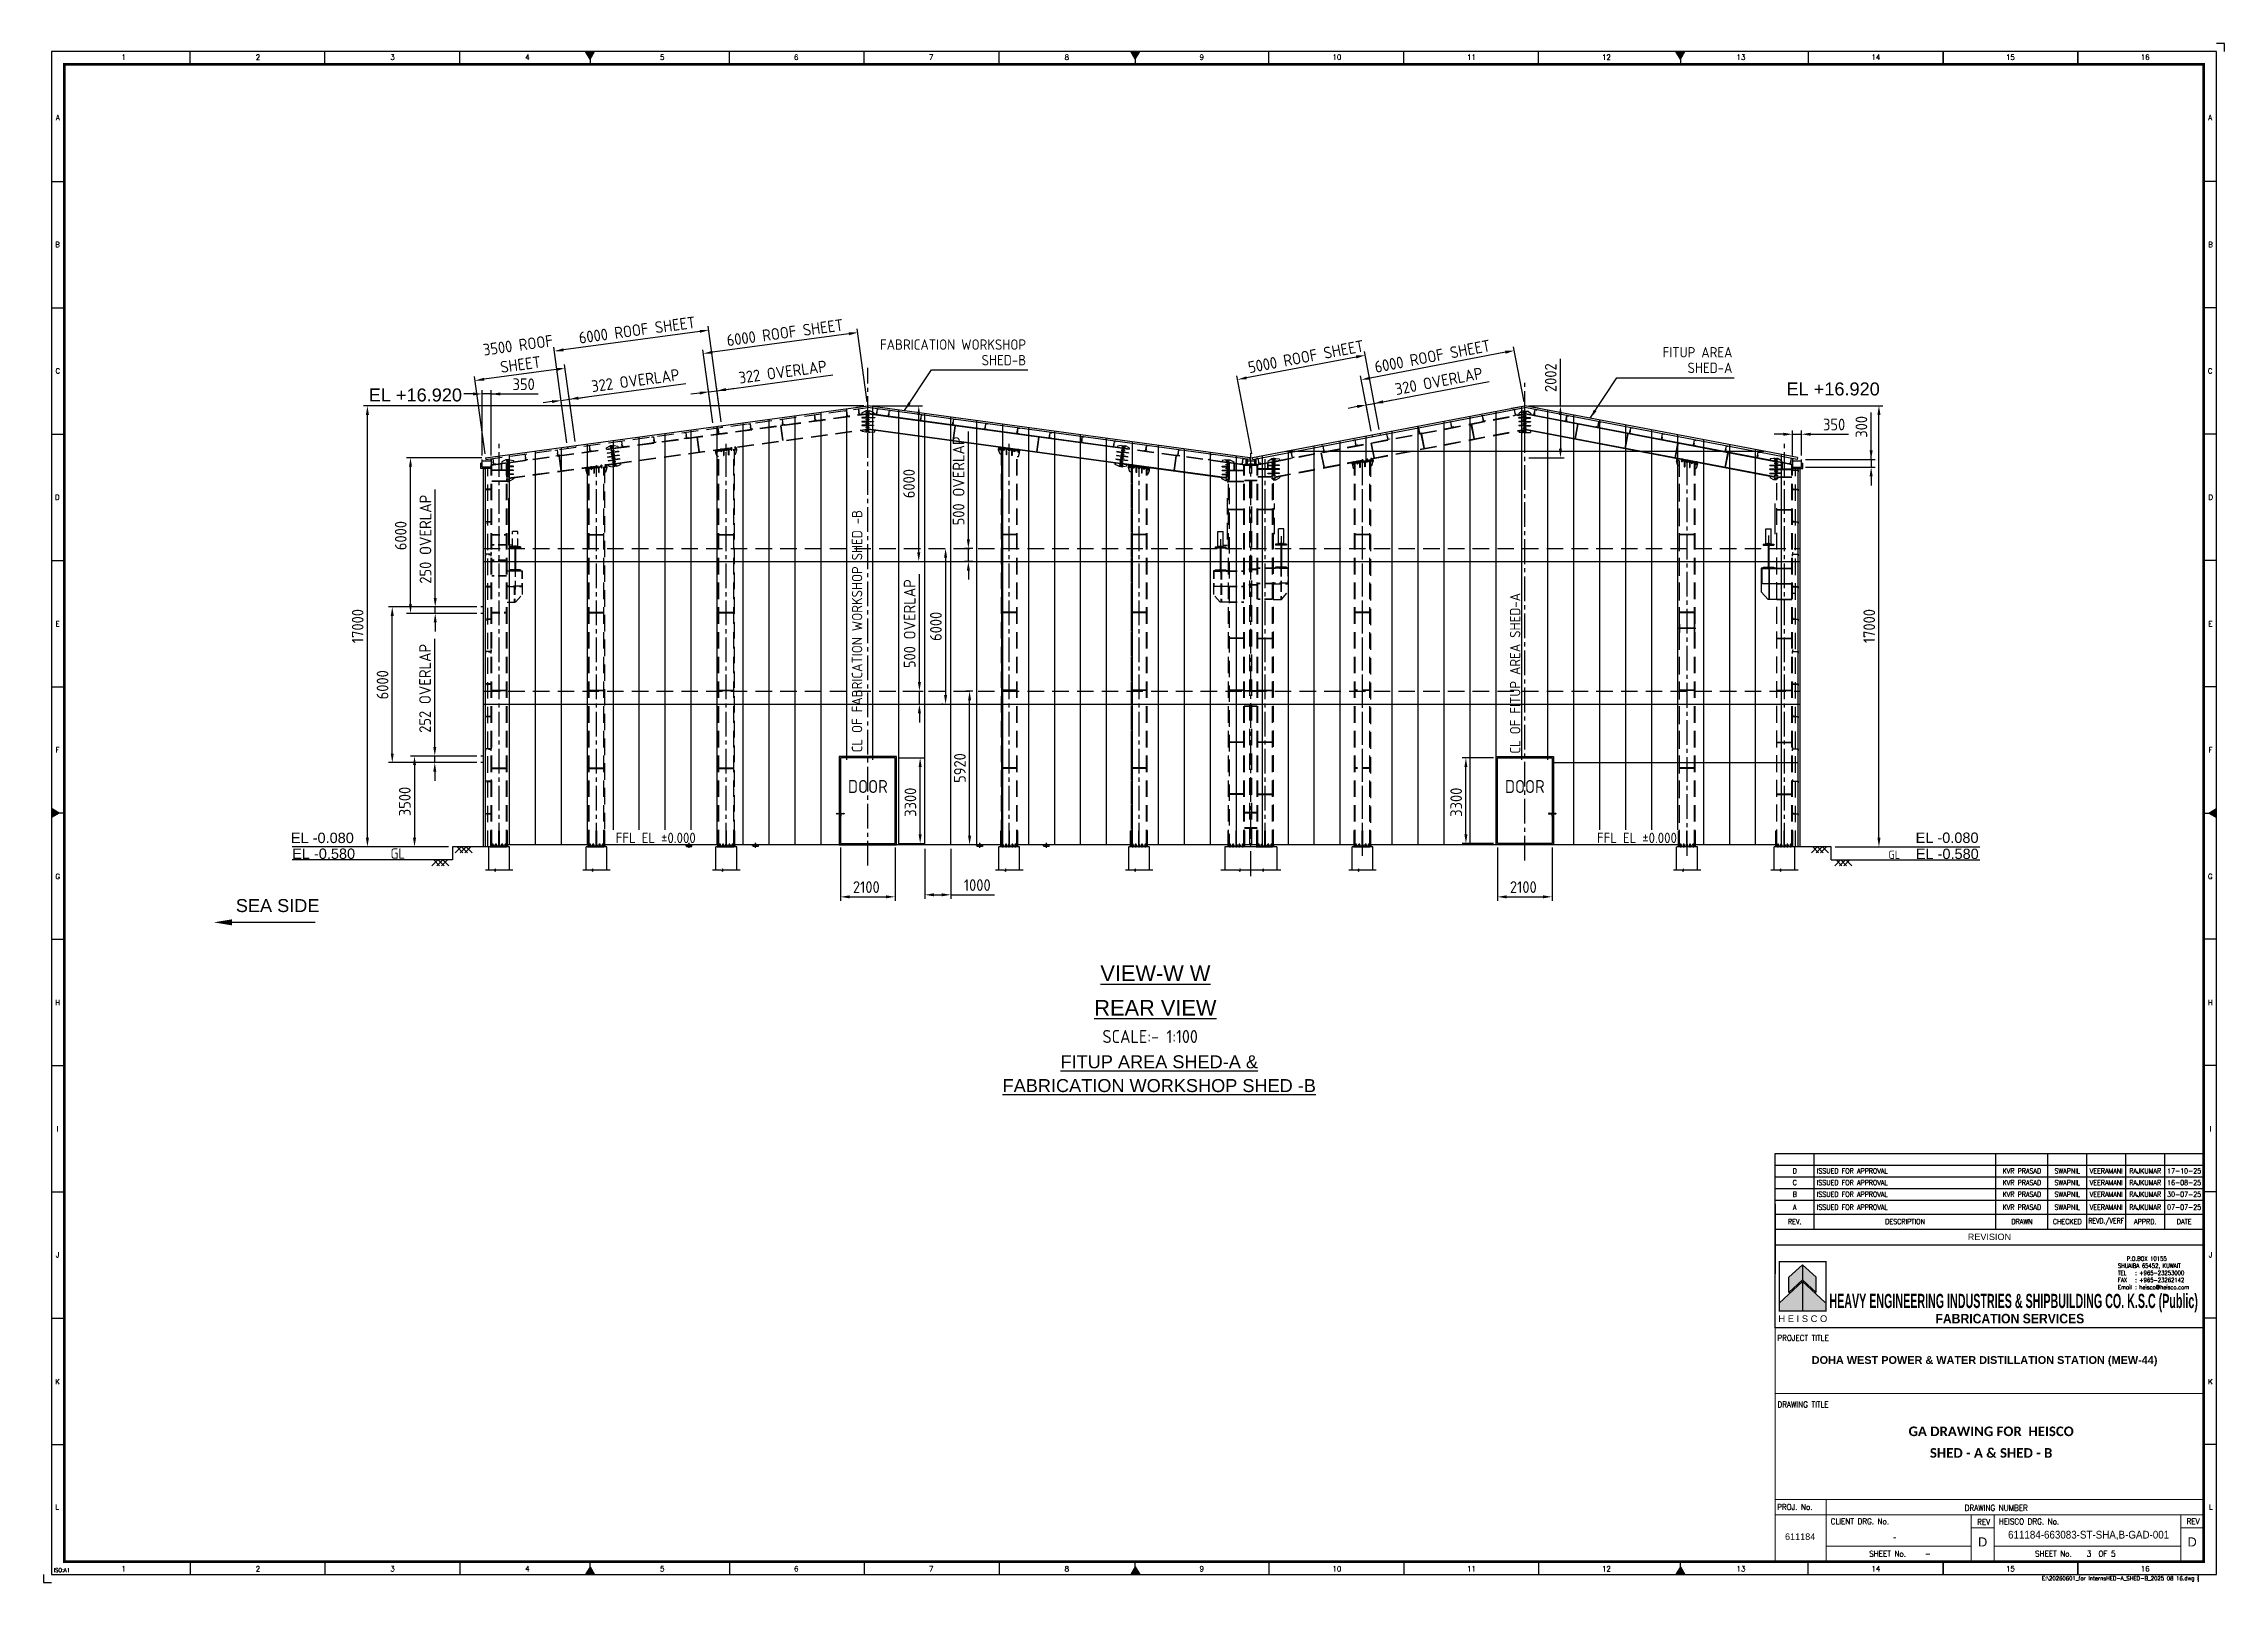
# Model space of a CAD drawing. Header units: millimetres. Extents: x -1055 to 11244, y -20673 to 2560.
# Drawn here: x 957 to 1797, y 1967 to 2560 of the extents above; entities that cross this region are included whole.
import ezdxf
from ezdxf.enums import TextEntityAlignment as Align

# ---------------------------------------------------------------- set-up
doc = ezdxf.new("R2010")
doc.units = ezdxf.units.MM
doc.linetypes.add('CENTER2', pattern=[28.575, 19.05, -3.175, 3.175, -3.175])
doc.linetypes.add('DASHED2', pattern=[9.525, 6.35, -3.175])
for name, color, linetype in [('BORDER', 6, 'Continuous'), ('HEISCO', 7, 'Continuous'), ('MAIN-1', 7, 'Continuous'), ('MAIN-2', 7, 'Continuous'), ('TABLE', 4, 'Continuous')]:
    doc.layers.add(name, color=color, linetype=linetype)
doc.styles.add('ACISOTS', font='isocp.shx')
doc.styles.add('arial', font='arial.ttf')
doc.styles.add('HEISCO', font='ariblk.ttf')
doc.styles.add('HEISCO.', font='arial.ttf')
doc.styles.add('LOGO', font='ROMANS.SHX')
doc.styles.add('ROMANS', font='romans.shx', dxfattribs={"width": 0.8})
doc.styles.get("Standard").update_dxf_attribs({"font": 'arial.ttf'})
doc.dimstyles.new('ISO-25', dxfattribs={"dimtxt": 4, "dimasz": 3.5, "dimexe": 1.5, "dimexo": 1.5, "dimgap": 1.5, "dimtad": 1, "dimtxsty": 'Standard', "dimcen": 0, "dimadec": 0, "dimazin": 0, "dimtfac": 1, "dimtmove": 0, "dimatfit": 3, "dimfxl": 1, "dimarcsym": 0})

# ---------------------------------------------------------------- blocks, each defined once
blk = doc.blocks.new('A1B')
at = {"layer": 'BORDER', "color": 1}
for p, q in [((56.44, 585), (56.44, 590)), ((56.44, 585), (56.44, 590)), ((108.38, 585), (108.38, 590)), ((108.38, 585), (108.38, 590)), ((160.31, 585), (160.31, 590)), ((160.31, 585), (160.31, 590)), ((264.19, 585), (264.19, 590)), ((316.12, 585), (316.12, 590)), ((368.06, 585), (368.06, 590)), ((471.94, 585), (471.94, 590)), ((523.88, 585), (523.88, 590)), ((575.81, 585), (575.81, 590)), ((679.69, 590), (679.69, 585)), ((731.63, 590), (731.63, 585)), ((731.63, 585), (731.63, 590)), ((731.63, 590), (731.63, 585)), ((783.56, 590), (783.56, 585)), ((783.56, 585), (783.56, 590)), ((3, 539.83), (8, 539.83)), ((837, 539.83), (832, 539.83)), ((3, 491.17), (8, 491.17)), ((837, 491.17), (832, 491.17)), ((3, 442.5), (8, 442.5)), ((837, 442.5), (832, 442.5)), ((3, 393.84), (8, 393.84)), ((837, 393.84), (832, 393.84)), ((3, 345.17), (8, 345.17)), ((837, 345.17), (832, 345.17)), ((3, 247.84), (8, 247.84)), ((837, 247.84), (832, 247.84)), ((3, 199.17), (8, 199.17)), ((837, 199.17), (832, 199.17)), ((3, 150.51), (8, 150.51)), ((837, 150.51), (832, 150.51)), ((3, 101.84), (8, 101.84)), ((837, 101.84), (832, 101.84)), ((3, 53.17), (8, 53.17)), ((837, 53.17), (832, 53.17)), ((56.44, 8), (56.44, 3)), ((108.38, 8), (108.38, 3)), ((160.31, 8), (160.31, 3)), ((264.19, 8), (264.19, 3)), ((316.12, 8), (316.12, 3)), ((368.06, 8), (368.06, 3)), ((471.94, 8), (471.94, 3)), ((523.88, 8), (523.88, 3)), ((575.81, 8), (575.81, 3)), ((679.69, 3), (679.69, 8)), ((731.63, 3), (731.63, 8)), ((731.63, 8), (731.63, 3)), ((731.63, 3), (731.63, 8)), ((783.56, 3), (783.56, 8)), ((783.56, 8), (783.56, 3))]:
    blk.add_line(p, q, dxfattribs=at)
at = {"layer": 'BORDER'}
for p, q in [((210.5, 587), (208.77, 590)), ((210.5, 590), (210.5, 585)), ((210.5, 587), (212.23, 590)), ((420.5, 587), (418.77, 590)), ((420.5, 590), (420.5, 585)), ((420.5, 587), (422.23, 590)), ((630.5, 587), (628.77, 590)), ((630.5, 590), (630.5, 585)), ((630.5, 587), (632.23, 590)), ((210.5, 588), (210.5, 585)), ((210.5, 588), (210.5, 585)), ((420.5, 588), (420.5, 585)), ((6, 296.5), (3, 298.23)), ((8, 296.5), (3, 296.5)), ((6, 296.5), (3, 294.77)), ((832, 296.5), (837, 296.5)), ((834, 296.5), (837, 298.23)), ((834, 296.5), (837, 294.77)), ((210.5, 6), (208.77, 3)), ((210.5, 5), (210.5, 8)), ((210.5, 5), (210.5, 8)), ((210.5, 3), (210.5, 8)), ((210.5, 6), (212.23, 3)), ((420.5, 6), (418.77, 3)), ((420.5, 5), (420.5, 8)), ((420.5, 3), (420.5, 8)), ((420.5, 6), (422.23, 3)), ((630.5, 6), (628.77, 3)), ((630.5, 3), (630.5, 8)), ((630.5, 6), (632.23, 3))]:
    blk.add_line(p, q, dxfattribs=at)
blk.add_lwpolyline([(837, 3), (837, 590), (3, 590), (3, 3)], close=True, dxfattribs=at)
at = {"layer": 'BORDER', "color": 1}
for points in [[(840, 590), (840, 593), (837, 593)], [(0, 3), (0, 0), (3, 0)]]:
    blk.add_lwpolyline(points, dxfattribs=at)
at = {"layer": 'BORDER', "const_width": 1}
blk.add_lwpolyline([(8, 8), (832, 8), (832, 585), (8, 585)], close=True, dxfattribs=at)
at = {"layer": 'BORDER'}
for points in [[(212.23, 590), (208.77, 590), (210.5, 587)], [(422.23, 590), (418.77, 590), (420.5, 587)], [(632.23, 590), (628.77, 590), (630.5, 587)], [(3, 298.23), (3, 294.77), (6, 296.5)], [(837, 298.23), (837, 294.77), (834, 296.5)], [(212.23, 3), (208.77, 3), (210.5, 6)], [(422.23, 3), (418.77, 3), (420.5, 6)], [(632.23, 3), (628.77, 3), (630.5, 6)]]:
    blk.add_solid(points, dxfattribs=at)
at = {"color": 11, "insert": (830.38, 1.34), "char_height": 1.5, "width": 401.355, "attachment_point": 6, "style": 'ROMANS'}
blk.add_mtext('{\\W1;\\C1;E:\\20260601_for Interns\\SHED-A_SHED-B_2025 08 16.dwg }', dxfattribs=at)
at = {"layer": 'BORDER', "color": 1, "style": 'ROMANS'}
for s, height, p in [('1', 2, (30.81, 586.75)), ('2', 2, (82.56, 586.75)), ('3', 2, (134.41, 586.75)), ('4', 2, (186.37, 586.75)), ('5', 2, (238.32, 586.75)), ('6', 2, (289.89, 586.75)), ('7', 2, (341.88, 586.75)), ('8', 2, (394.13, 586.75)), ('9', 2, (446.1, 586.75)), ('10', 2, (498.13, 586.75)), ('11', 2, (549.97, 586.75)), ('12', 2, (601.96, 586.75)), ('13', 2, (653.79, 586.75)), ('14', 2, (705.77, 586.75)), ('15', 2, (757.56, 586.75)), ('16', 2, (809.48, 586.75)), ('A', 2, (5.48, 563.52)), ('A', 2, (834.52, 563.52)), ('B', 2, (5.35, 514.55)), ('B', 2, (834.65, 514.55)), ('C', 2, (5.49, 465.84)), ('C', 2, (834.51, 465.84)), ('D', 2, (5.25, 417.17)), ('D', 2, (834.75, 417.17)), ('E', 2, (5.39, 368.4)), ('E', 2, (834.61, 368.4)), ('F', 2, (5.34, 319.81)), ('F', 2, (834.66, 319.81)), ('G', 2, (5.44, 271.07)), ('G', 2, (834.56, 271.07)), ('H', 2, (5.43, 222.46)), ('H', 2, (834.57, 222.46)), ('I', 2, (5.31, 173.82)), ('I', 2, (834.69, 173.82)), ('J', 2, (5.33, 125.23)), ('J', 2, (834.67, 125.23)), ('K', 2, (5.38, 76.36)), ('K', 2, (834.62, 76.36)), ('L', 2, (5.2, 28.07)), ('L', 2, (834.8, 28.07)), ('ISO:A1', 1.5, (7.03, 4)), ('1', 2, (30.81, 4.25)), ('2', 2, (82.56, 4.25)), ('3', 2, (134.41, 4.25)), ('4', 2, (186.37, 4.25)), ('5', 2, (238.32, 4.25)), ('6', 2, (289.89, 4.25)), ('7', 2, (341.88, 4.25)), ('8', 2, (394.13, 4.25)), ('9', 2, (446.1, 4.25)), ('10', 2, (498.13, 4.25)), ('11', 2, (549.97, 4.25)), ('12', 2, (601.96, 4.25)), ('13', 2, (653.79, 4.25)), ('14', 2, (705.77, 4.25)), ('15', 2, (757.56, 4.25)), ('16', 2, (809.48, 4.25))]:
    blk.add_text(s, height=height, dxfattribs=at).set_placement(p, align=Align.CENTER)
blk = doc.blocks.new('*D28804')
at = {"color": 0, "lineweight": -2}
for p, q in [((1529.05, 2420.49), (1665.47, 2420.49)), ((1663.97, 2253.99), (1663.97, 2416.99)), ((1647.05, 2250.49), (1665.47, 2250.49))]:
    blk.add_line(p, q, dxfattribs=at)
at = {"color": 0}
for points in [[(1664.55, 2416.99), (1663.39, 2416.99), (1663.97, 2420.49)], [(1663.39, 2253.99), (1664.55, 2253.99), (1663.97, 2250.49)]]:
    blk.add_solid(points, dxfattribs=at)
at = {"layer": 'Defpoints', "color": 0}
for p in [(1527.55, 2420.49), (1663.97, 2420.49), (1645.55, 2250.49)]:
    blk.add_point(p, dxfattribs=at)
at = {"color": 0, "insert": (1660.22, 2335.58), "char_height": 4.5, "attachment_point": 5, "rotation": 90, "style": 'ACISOTS'}
blk.add_mtext('17000', dxfattribs=at)
blk = doc.blocks.new('A$7E962D341D1C8')
for p, q in [((0, 921), (420.5, 921)), ((0, 921), (0, 884.4)), ((0, 884.4), (175.45, 884.4)), ((199.55, 860.3), (199.55, 60.7)), ((220.95, 860.3), (220.95, 60.7)), ((245.05, 884.4), (420.5, 884.4)), ((420.5, 921), (420.5, 884.4)), ((0, 36.6), (175.45, 36.6)), ((0, 36.6), (0, 0)), ((0, 0), (420.5, 0)), ((245.05, 36.6), (420.5, 36.6)), ((420.5, 36.6), (420.5, 0))]:
    blk.add_line(p, q)
at = {"extrusion": (0, 0, -1)}
for centre, start, end in [((-175.45, 860.3), 90, 180), ((-245.05, 860.3), 0, 90), ((-175.45, 60.7), 180, 270), ((-245.05, 60.7), 270, 0)]:
    blk.add_arc(centre, 24.1, start, end, dxfattribs=at)
blk = doc.blocks.new('A$7E962F10107A')
for p, q in [((0, 0), (0, 20)), ((0, 20), (2.5, 20)), ((0, 0), (62.5, 0)), ((2.5, 20), (2.5, 2.5)), ((2.5, 2.5), (60, 2.5)), ((60, 2.5), (60, 225)), ((60, 225), (122.5, 225)), ((62.5, 0), (62.5, 222.5)), ((62.5, 222.5), (120, 222.5)), ((120, 205), (120, 222.5)), ((120, 205), (122.5, 205)), ((122.5, 205), (122.5, 225))]:
    blk.add_line(p, q)
blk = doc.blocks.new('A$7E96312C93C9')
at = {"layer": 'MAIN-1'}
for p, q in [((1, 46), (0, 44)), ((0, 44), (0, 23)), ((0, 23), (0, 2)), ((1, 0), (0, 2)), ((2, 46), (1, 46)), ((1, 46), (1, 46)), ((1, 46), (1, 46)), ((1, 46), (1, 46)), ((1, 46), (1, 46)), ((1, 46), (1, 46)), ((1, 46), (1, 46)), ((1, 42), (2, 43)), ((1, 41), (1, 42)), ((1, 40), (1, 41)), ((1, 38), (1, 40)), ((1, 37), (1, 38)), ((1, 36), (1, 37)), ((1, 35), (1, 36)), ((1, 34), (1, 35)), ((1, 33), (1, 34)), ((1, 32), (1, 33)), ((1, 31), (1, 32)), ((1, 29), (1, 31)), ((1, 28), (1, 29)), ((1, 27), (1, 28)), ((2, 26), (1, 27)), ((1, 19), (2, 20)), ((1, 18), (1, 19)), ((1, 17), (1, 18)), ((1, 15), (1, 17)), ((1, 14), (1, 15)), ((1, 13), (1, 14)), ((1, 12), (1, 13)), ((1, 11), (1, 12)), ((1, 10), (1, 11)), ((1, 9), (1, 10)), ((1, 8), (1, 9)), ((1, 6), (1, 8)), ((1, 5), (1, 6)), ((1, 4), (1, 5)), ((2, 3), (1, 4)), ((1, 0), (1, 0)), ((1, 0), (1, 0)), ((1, 0), (1, 0)), ((1, 0), (1, 0)), ((1, 0), (1, 0)), ((1, 0), (1, 0)), ((1, 0), (2, 0)), ((2, 45), (2, 46)), ((2, 46), (2, 46)), ((2, 46), (2, 46)), ((2, 46), (22, 46)), ((2, 43), (2, 45)), ((2, 24), (2, 26)), ((2, 23), (2, 24)), ((2, 23), (22, 23)), ((2, 22), (2, 23)), ((2, 20), (2, 22)), ((2, 1), (2, 3)), ((2, 0), (2, 1)), ((2, 0), (22, 0)), ((2, 0), (2, 0)), ((2, 0), (2, 0)), ((23, 46), (22, 46)), ((22, 46), (22, 46)), ((22, 46), (22, 46)), ((22, 46), (22, 45)), ((22, 45), (22, 43)), ((22, 43), (23, 42)), ((23, 27), (22, 26)), ((22, 26), (22, 24)), ((22, 24), (22, 23)), ((22, 23), (22, 22)), ((22, 22), (22, 20)), ((22, 20), (23, 19)), ((23, 4), (22, 3)), ((22, 3), (22, 1)), ((22, 1), (22, 0)), ((22, 0), (22, 0)), ((22, 0), (22, 0)), ((22, 0), (23, 0)), ((23, 46), (23, 46)), ((23, 46), (23, 46)), ((23, 46), (23, 46)), ((23, 46), (23, 46)), ((23, 46), (23, 46)), ((23, 46), (23, 46)), ((24, 44), (23, 46)), ((23, 42), (23, 41)), ((23, 41), (23, 40)), ((23, 40), (23, 38)), ((23, 38), (23, 37)), ((23, 37), (23, 36)), ((23, 36), (23, 35)), ((23, 35), (23, 34)), ((23, 34), (23, 33)), ((23, 33), (23, 32)), ((23, 32), (23, 31)), ((23, 31), (23, 29)), ((23, 29), (23, 28)), ((23, 28), (23, 27)), ((23, 19), (23, 18)), ((23, 18), (23, 17)), ((23, 17), (23, 15)), ((23, 15), (23, 14)), ((23, 14), (23, 13)), ((23, 13), (23, 12)), ((23, 12), (23, 11)), ((23, 11), (23, 10)), ((23, 10), (23, 9)), ((23, 9), (23, 8)), ((23, 8), (23, 6)), ((23, 6), (23, 5)), ((23, 5), (23, 4)), ((24, 2), (23, 0)), ((23, 0), (23, 0)), ((23, 0), (23, 0)), ((23, 0), (23, 0)), ((23, 0), (23, 0)), ((23, 0), (23, 0)), ((23, 0), (23, 0)), ((24, 23), (24, 44)), ((24, 2), (24, 23))]:
    blk.add_line(p, q, dxfattribs=at)
at = {"layer": 'MAIN-2'}
for p, q in [((2, 36), (0, 38)), ((0, 8), (2, 10)), ((2, 43), (1, 42)), ((1, 42), (1, 41)), ((1, 41), (1, 40)), ((1, 40), (1, 38)), ((1, 38), (1, 37)), ((1, 37), (1, 36)), ((1, 36), (1, 35)), ((1, 35), (1, 34)), ((1, 34), (1, 33)), ((1, 33), (1, 32)), ((1, 32), (1, 31)), ((1, 31), (1, 29)), ((1, 29), (1, 28)), ((1, 28), (1, 27)), ((1, 27), (2, 26)), ((2, 20), (1, 19)), ((1, 19), (1, 18)), ((1, 18), (1, 17)), ((1, 17), (1, 15)), ((1, 15), (1, 14)), ((1, 14), (1, 13)), ((1, 13), (1, 12)), ((1, 12), (1, 11)), ((1, 11), (1, 10)), ((1, 10), (1, 9)), ((1, 9), (1, 8)), ((1, 8), (1, 6)), ((1, 6), (1, 5)), ((1, 5), (1, 4)), ((1, 4), (2, 3)), ((2, 46), (2, 45)), ((2, 45), (2, 43)), ((2, 23), (2, 36)), ((22, 36), (2, 36)), ((2, 26), (2, 24)), ((2, 24), (2, 23)), ((2, 23), (2, 22)), ((2, 10), (2, 23)), ((2, 23), (22, 23)), ((2, 22), (2, 20)), ((22, 10), (2, 10)), ((2, 3), (2, 1)), ((2, 1), (2, 0)), ((22, 45), (22, 46)), ((22, 43), (22, 45)), ((23, 42), (22, 43)), ((24, 38), (22, 36)), ((22, 23), (22, 36)), ((22, 26), (23, 27)), ((22, 24), (22, 26)), ((22, 23), (22, 24)), ((22, 22), (22, 23)), ((22, 10), (22, 23)), ((22, 20), (22, 22)), ((23, 19), (22, 20)), ((22, 10), (24, 8)), ((22, 3), (23, 4)), ((22, 1), (22, 3)), ((22, 0), (22, 1)), ((23, 41), (23, 42)), ((23, 40), (23, 41)), ((23, 38), (23, 40)), ((23, 37), (23, 38)), ((23, 36), (23, 37)), ((23, 35), (23, 36)), ((23, 34), (23, 35)), ((23, 33), (23, 34)), ((23, 32), (23, 33)), ((23, 31), (23, 32)), ((23, 29), (23, 31)), ((23, 28), (23, 29)), ((23, 27), (23, 28)), ((23, 18), (23, 19)), ((23, 17), (23, 18)), ((23, 15), (23, 17)), ((23, 14), (23, 15)), ((23, 13), (23, 14)), ((23, 12), (23, 13)), ((23, 11), (23, 12)), ((23, 10), (23, 11)), ((23, 9), (23, 10)), ((23, 8), (23, 9)), ((23, 6), (23, 8)), ((23, 5), (23, 6)), ((23, 4), (23, 5))]:
    blk.add_line(p, q, dxfattribs=at)
blk = doc.blocks.new('A$7E964C333BE')
for p, q in [((0, 0), (0, 1.5)), ((0, 1.5), (2, 1.5)), ((0, 0), (0.1, 0)), ((2, 1.4), (0.1, 1.4)), ((0.1, 0), (0.1, 1.4)), ((2, 1.5), (2, 1.4))]:
    blk.add_line(p, q)
blk = doc.blocks.new('*D28805')
at = {"color": 0, "lineweight": -2}
for p, q in [((1272.98, 2420.49), (1080.25, 2420.49)), ((1081.75, 2253.99), (1081.75, 2416.99)), ((1112.98, 2250.49), (1080.25, 2250.49))]:
    blk.add_line(p, q, dxfattribs=at)
at = {"color": 0}
for points in [[(1082.33, 2416.99), (1081.16, 2416.99), (1081.75, 2420.49)], [(1081.16, 2253.99), (1082.33, 2253.99), (1081.75, 2250.49)]]:
    blk.add_solid(points, dxfattribs=at)
at = {"layer": 'Defpoints', "color": 0}
for p in [(1081.75, 2420.49), (1274.48, 2420.49), (1114.48, 2250.49)]:
    blk.add_point(p, dxfattribs=at)
at = {"color": 0, "insert": (1078, 2335.58), "char_height": 4.5, "attachment_point": 5, "rotation": 90, "style": 'ACISOTS'}
blk.add_mtext('17000', dxfattribs=at)
blk = doc.blocks.new('A$7E96AD131B215')
blk.add_line((0, 1.17), (31.98, 1.17))
blk.add_solid([(31.98, 0), (31.98, 2.33), (38.98, 1.17)])
blk = doc.blocks.new('A$7E9618111B23AC')
at = {"layer": 'MAIN-1'}
for p, q in [((0, 15), (4, 16)), ((0, 15), (1, 15)), ((0, 1), (0, 15)), ((1, 1), (0, 1)), ((4, 0), (0, 1)), ((1, 15), (1, 15)), ((1, 15), (1, 15)), ((1, 15), (2, 15)), ((2, 1), (1, 1)), ((1, 1), (1, 1)), ((1, 1), (1, 1)), ((2, 15), (2, 15)), ((2, 15), (3, 15)), ((3, 1), (2, 1)), ((2, 1), (2, 1)), ((3, 15), (3, 15)), ((3, 15), (4, 15)), ((4, 1), (3, 1)), ((3, 1), (3, 1)), ((31, 16), (4, 16)), ((4, 15), (4, 15)), ((4, 15), (5, 15)), ((5, 1), (4, 1)), ((4, 1), (4, 1)), ((4, 0), (31, 0)), ((5, 15), (5, 15)), ((5, 15), (5, 15)), ((5, 15), (6, 15)), ((6, 1), (5, 1)), ((5, 1), (5, 1)), ((5, 1), (5, 1)), ((6, 15), (6, 15)), ((6, 15), (7, 15)), ((7, 1), (6, 1)), ((6, 1), (6, 1)), ((7, 15), (7, 15)), ((7, 15), (8, 15)), ((8, 1), (7, 1)), ((7, 1), (7, 1)), ((8, 15), (8, 15)), ((8, 15), (9, 15)), ((9, 1), (8, 1)), ((8, 1), (8, 1)), ((9, 1), (9, 15)), ((9, 15), (10, 15)), ((10, 1), (9, 1)), ((10, 15), (11, 15)), ((11, 1), (10, 1)), ((11, 15), (12, 15)), ((12, 1), (11, 1)), ((12, 15), (13, 15)), ((13, 1), (12, 1)), ((13, 15), (13, 15)), ((13, 15), (14, 15)), ((14, 1), (13, 1)), ((13, 1), (13, 1)), ((14, 15), (15, 15)), ((15, 1), (14, 1)), ((15, 15), (16, 15)), ((16, 1), (15, 1)), ((16, 15), (17, 15)), ((17, 1), (16, 1)), ((17, 15), (18, 15)), ((18, 1), (17, 1)), ((18, 15), (19, 15)), ((19, 1), (18, 1)), ((19, 15), (19, 15)), ((19, 15), (20, 15)), ((20, 1), (19, 1)), ((19, 1), (19, 1)), ((20, 15), (21, 15)), ((21, 1), (20, 1)), ((21, 15), (22, 15)), ((22, 1), (21, 1)), ((22, 15), (23, 15)), ((23, 1), (22, 1)), ((23, 15), (24, 15)), ((24, 1), (23, 1)), ((24, 15), (25, 15)), ((25, 1), (24, 1)), ((25, 15), (26, 15)), ((26, 1), (25, 1)), ((26, 15), (26, 15)), ((26, 15), (27, 15)), ((26, 1), (26, 15)), ((27, 1), (26, 1)), ((26, 1), (26, 1)), ((27, 15), (27, 15)), ((27, 15), (28, 15)), ((28, 1), (27, 1)), ((27, 1), (27, 1)), ((28, 15), (28, 15)), ((28, 15), (29, 15)), ((29, 1), (28, 1)), ((28, 1), (28, 1)), ((29, 15), (29, 15)), ((29, 15), (30, 15)), ((30, 1), (29, 1)), ((29, 1), (29, 1)), ((30, 15), (30, 15)), ((30, 15), (31, 15)), ((31, 1), (30, 1)), ((30, 1), (30, 1)), ((31, 16), (35, 15)), ((31, 15), (31, 15)), ((31, 15), (31, 15)), ((31, 15), (32, 15)), ((35, 1), (31, 0)), ((32, 1), (31, 1)), ((31, 1), (31, 1)), ((31, 1), (31, 1)), ((32, 15), (32, 15)), ((32, 15), (33, 15)), ((33, 1), (32, 1)), ((32, 1), (32, 1)), ((33, 15), (33, 15)), ((33, 15), (34, 15)), ((34, 1), (33, 1)), ((33, 1), (33, 1)), ((34, 15), (34, 15)), ((34, 15), (35, 15)), ((35, 1), (34, 1)), ((34, 1), (34, 1)), ((35, 1), (35, 15))]:
    blk.add_line(p, q, dxfattribs=at)
at = {"layer": 'MAIN-2'}
for p, q in [((1, 15), (0, 15)), ((0, 1), (1, 1)), ((2, 15), (1, 15)), ((1, 15), (1, 15)), ((1, 15), (1, 15)), ((1, 1), (1, 1)), ((1, 1), (1, 1)), ((1, 1), (2, 1)), ((3, 15), (2, 15)), ((2, 15), (2, 15)), ((2, 1), (2, 1)), ((2, 1), (3, 1)), ((4, 15), (3, 15)), ((3, 15), (3, 15)), ((3, 1), (3, 1)), ((3, 1), (4, 1)), ((5, 15), (4, 15)), ((4, 15), (4, 15)), ((4, 1), (4, 1)), ((4, 1), (5, 1)), ((6, 15), (5, 15)), ((5, 15), (5, 15)), ((5, 15), (5, 15)), ((5, 1), (5, 1)), ((5, 1), (5, 1)), ((5, 1), (6, 1)), ((7, 15), (6, 15)), ((6, 15), (6, 15)), ((6, 1), (6, 1)), ((6, 1), (7, 1)), ((9, 15), (7, 16)), ((8, 15), (7, 15)), ((7, 15), (7, 15)), ((7, 0), (9, 1)), ((7, 1), (7, 1)), ((7, 1), (8, 1)), ((9, 15), (8, 15)), ((8, 15), (8, 15)), ((8, 1), (8, 1)), ((8, 1), (9, 1)), ((26, 15), (9, 15)), ((9, 1), (9, 15)), ((10, 15), (9, 15)), ((9, 15), (26, 15)), ((9, 1), (9, 15)), ((26, 1), (9, 1)), ((9, 1), (10, 1)), ((9, 1), (26, 1)), ((11, 15), (10, 15)), ((10, 1), (11, 1)), ((12, 15), (11, 15)), ((11, 1), (12, 1)), ((13, 15), (12, 15)), ((12, 1), (13, 1)), ((14, 15), (13, 15)), ((13, 15), (13, 15)), ((13, 1), (13, 1)), ((13, 1), (14, 1)), ((15, 15), (14, 15)), ((14, 1), (15, 1)), ((16, 15), (15, 15)), ((15, 1), (16, 1)), ((17, 15), (16, 15)), ((16, 1), (17, 1)), ((18, 15), (17, 15)), ((17, 1), (18, 1)), ((19, 15), (18, 15)), ((18, 1), (19, 1)), ((20, 15), (19, 15)), ((19, 15), (19, 15)), ((19, 1), (19, 1)), ((19, 1), (20, 1)), ((21, 15), (20, 15)), ((20, 1), (21, 1)), ((22, 15), (21, 15)), ((21, 1), (22, 1)), ((23, 15), (22, 15)), ((22, 1), (23, 1)), ((24, 15), (23, 15)), ((23, 1), (24, 1)), ((25, 15), (24, 15)), ((24, 1), (25, 1)), ((26, 15), (25, 15)), ((25, 1), (26, 1)), ((27, 16), (26, 15)), ((26, 15), (26, 1)), ((27, 15), (26, 15)), ((26, 15), (26, 15)), ((26, 1), (26, 15)), ((26, 1), (27, 0)), ((26, 1), (26, 1)), ((26, 1), (27, 1)), ((28, 15), (27, 15)), ((27, 15), (27, 15)), ((27, 1), (27, 1)), ((27, 1), (28, 1)), ((29, 15), (28, 15)), ((28, 15), (28, 15)), ((28, 1), (28, 1)), ((28, 1), (29, 1)), ((30, 15), (29, 15)), ((29, 15), (29, 15)), ((29, 1), (29, 1)), ((29, 1), (30, 1)), ((31, 15), (30, 15)), ((30, 15), (30, 15)), ((30, 1), (30, 1)), ((30, 1), (31, 1)), ((32, 15), (31, 15)), ((31, 15), (31, 15)), ((31, 15), (31, 15)), ((31, 1), (31, 1)), ((31, 1), (31, 1)), ((31, 1), (32, 1)), ((33, 15), (32, 15)), ((32, 15), (32, 15)), ((32, 1), (32, 1)), ((32, 1), (33, 1)), ((34, 15), (33, 15)), ((33, 15), (33, 15)), ((33, 1), (33, 1)), ((33, 1), (34, 1)), ((35, 15), (34, 15)), ((34, 15), (34, 15)), ((34, 1), (34, 1)), ((34, 1), (35, 1))]:
    blk.add_line(p, q, dxfattribs=at)
blk = doc.blocks.new('A$7E9618112B2D312')
at = {"layer": 'MAIN-1'}
for p, q in [((0, 32), (1, 35)), ((0, 32), (0, 33)), ((0, 33), (1, 33)), ((0, 31), (0, 32)), ((0, 32), (0, 32)), ((0, 32), (0, 32)), ((0, 32), (0, 30)), ((0, 30), (0, 31)), ((0, 31), (0, 31)), ((0, 30), (0, 17)), ((0, 29), (0, 30)), ((0, 30), (0, 30)), ((0, 28), (0, 29)), ((0, 29), (0, 29)), ((0, 29), (0, 29)), ((1, 27), (0, 28)), ((0, 28), (0, 28)), ((0, 22), (1, 23)), ((0, 21), (0, 22)), ((0, 20), (0, 21)), ((0, 21), (0, 21)), ((0, 19), (0, 20)), ((0, 18), (0, 19)), ((0, 17), (0, 18)), ((0, 16), (0, 17)), ((0, 17), (0, 4)), ((0, 15), (0, 16)), ((0, 16), (0, 16)), ((0, 14), (0, 15)), ((0, 13), (0, 14)), ((0, 12), (0, 13)), ((1, 11), (0, 12)), ((0, 6), (0, 7)), ((0, 7), (1, 7)), ((0, 5), (0, 6)), ((0, 6), (0, 6)), ((0, 6), (0, 6)), ((0, 4), (0, 5)), ((0, 5), (0, 5)), ((0, 4), (0, 2)), ((0, 3), (0, 4)), ((0, 4), (0, 4)), ((0, 2), (0, 3)), ((0, 3), (0, 3)), ((0, 3), (0, 3)), ((1, 0), (0, 2)), ((1, 1), (0, 2)), ((0, 2), (0, 2)), ((1, 34), (1, 35)), ((12, 35), (1, 35)), ((1, 33), (1, 34)), ((1, 34), (1, 34)), ((1, 26), (1, 27)), ((1, 27), (1, 27)), ((1, 25), (1, 26)), ((1, 26), (1, 26)), ((12, 26), (1, 26)), ((1, 24), (1, 25)), ((1, 23), (1, 24)), ((1, 10), (1, 11)), ((1, 11), (1, 11)), ((1, 9), (1, 10)), ((1, 8), (1, 9)), ((12, 9), (1, 9)), ((1, 7), (1, 8)), ((1, 8), (1, 8)), ((1, 0), (1, 1)), ((1, 1), (1, 1)), ((1, 0), (1, 0)), ((12, 0), (1, 0)), ((12, 26), (12, 35)), ((12, 31), (12, 32)), ((12, 31), (12, 31)), ((12, 31), (12, 3)), ((12, 31), (12, 3)), ((12, 9), (12, 26)), ((12, 0), (12, 9)), ((12, 3), (12, 3)), ((12, 3), (12, 3)), ((14, 27), (13, 27)), ((13, 27), (13, 17)), ((13, 17), (13, 7)), ((13, 7), (14, 7)), ((15, 26), (14, 27)), ((14, 27), (14, 7)), ((14, 7), (15, 9)), ((101, 27), (15, 27)), ((15, 27), (15, 7)), ((15, 7), (101, 7)), ((102, 26), (101, 27)), ((101, 27), (101, 7)), ((101, 7), (102, 9)), ((102, 26), (102, 9))]:
    blk.add_line(p, q, dxfattribs=at)
for centre, start, end in [((13, 28), 180.00002, 270.00002), ((13, 7), 89.99998, 179.99998)]:
    blk.add_arc(centre, 0.8, start, end, dxfattribs=at)
at = {"layer": 'MAIN-2'}
for p, q in [((1, 33), (0, 33)), ((0, 33), (0, 32)), ((0, 32), (0, 32)), ((0, 32), (0, 32)), ((0, 32), (0, 31)), ((0, 31), (0, 31)), ((0, 31), (0, 30)), ((0, 30), (0, 30)), ((0, 30), (0, 29)), ((0, 29), (0, 29)), ((0, 29), (0, 29)), ((0, 29), (0, 28)), ((0, 28), (0, 28)), ((0, 28), (1, 27)), ((1, 23), (0, 22)), ((0, 22), (0, 21)), ((0, 21), (0, 21)), ((0, 21), (0, 20)), ((0, 20), (0, 19)), ((0, 19), (0, 18)), ((0, 18), (0, 17)), ((0, 17), (0, 16)), ((0, 16), (0, 16)), ((0, 16), (0, 15)), ((0, 15), (0, 14)), ((0, 14), (0, 13)), ((0, 13), (0, 12)), ((0, 12), (1, 11)), ((1, 7), (0, 7)), ((0, 7), (0, 6)), ((0, 6), (0, 6)), ((0, 6), (0, 6)), ((0, 6), (0, 5)), ((0, 5), (0, 5)), ((0, 5), (0, 4)), ((0, 4), (0, 4)), ((0, 4), (0, 3)), ((0, 3), (0, 3)), ((0, 3), (0, 3)), ((0, 3), (0, 2)), ((0, 2), (0, 2)), ((0, 2), (1, 1)), ((1, 35), (1, 34)), ((1, 34), (1, 34)), ((1, 34), (1, 33)), ((1, 27), (1, 27)), ((1, 27), (1, 26)), ((1, 26), (1, 26)), ((1, 26), (1, 25)), ((12, 26), (1, 26)), ((1, 25), (1, 24)), ((1, 24), (1, 23)), ((1, 11), (1, 11)), ((1, 11), (1, 10)), ((1, 10), (1, 9)), ((1, 9), (1, 8)), ((12, 9), (1, 9)), ((1, 8), (1, 8)), ((1, 8), (1, 7)), ((1, 1), (1, 1)), ((1, 1), (1, 0)), ((1, 0), (1, 0)), ((12, 3), (12, 31)), ((13, 17), (13, 27)), ((13, 7), (13, 17)), ((14, 7), (14, 27)), ((101, 7), (101, 27))]:
    blk.add_line(p, q, dxfattribs=at)
blk = doc.blocks.new('A$7E9618112DD2D8')
for points in [[(16, 0), (12, 0), (12, 37), (16, 37)], [(69, 0), (66, 0), (66, 37), (69, 37)]]:
    blk.add_lwpolyline(points, close=True)
blk.add_blockref('A$7E9618112B2D312', (0, 1))
at = {"rotation": 90}
blk.add_blockref('A$7E9618111B23AC', (85, 1), dxfattribs=at)
blk = doc.blocks.new('A$7E96199382A383')
at = {"color": 3, "linetype": 'CENTER2', "ltscale": 0.25}
blk.add_line((1.21, 0.19), (0, 0.19), dxfattribs=at)
at = {"xscale": 0.01, "yscale": 0.01, "zscale": 0.01}
blk.add_blockref('A$7E9618112DD2D8', (0.09, 0), dxfattribs=at)
blk = doc.blocks.new('A$7E961A1012233E5')
for p, q in [((0, 0.53), (6.46, 0.53)), ((6.46, 0.53), (6.79, 1.06)), ((6.79, 1.06), (6.79, 0)), ((7.11, 0.53), (6.79, 0)), ((7.11, 0.53), (15.55, 0.53)), ((15.55, 0.53), (15.88, 1.06)), ((15.88, 1.06), (15.88, 0)), ((16.21, 0.53), (15.88, 0)), ((16.21, 0.53), (23.22, 0.53))]:
    blk.add_line(p, q)
blk = doc.blocks.new('A$7E961A102143C')
for p, q in [((1.29, 0.53), (1.29, 9.5)), ((9.29, 0.53), (9.29, 9.5)), ((0, 0.53), (6.46, 0.53)), ((6.46, 0.53), (6.79, 1.06)), ((6.79, 1.06), (6.79, 0)), ((7.11, 0.53), (6.79, 0)), ((7.11, 0.53), (10.57, 0.53))]:
    blk.add_line(p, q)
blk = doc.blocks.new('A$7E97101034253B0')
at = {"color": 54}
for p, q in [((0, 63.9), (32.5, 63.9)), ((0, 63.9), (0, 62)), ((0, 62), (14.4, 62)), ((0, 4.6), (0, 2.7)), ((14.4, 4.6), (0, 4.6)), ((32.5, 2.7), (0, 2.7)), ((15.6, 60.7), (15.6, 5.9)), ((16.9, 60.7), (16.9, 5.9)), ((18.2, 62), (32.5, 62)), ((32.5, 4.6), (18.2, 4.6)), ((32.5, 63.9), (32.5, 62)), ((32.5, 4.6), (32.5, 2.7))]:
    blk.add_line(p, q, dxfattribs=at)
at = {"color": 54, "linetype": 'CENTER2'}
blk.add_line((16.3, 66.6), (16.3, 0), dxfattribs=at)
at = {"color": 54, "extrusion": (0, 0, -1)}
for centre, start, end in [((-14.4, 60.7), 90, 180), ((-14.4, 5.9), 180, 270), ((-18.2, 60.7), 0, 90), ((-18.2, 5.9), 270, 0)]:
    blk.add_arc(centre, 1.27, start, end, dxfattribs=at)
blk = doc.blocks.new('*D28806')
at = {"color": 0, "lineweight": -2}
for p, q in [((1123.92, 2342.97), (1089.82, 2342.97)), ((1091.32, 2286.47), (1091.32, 2339.47)), ((1123.92, 2282.97), (1089.82, 2282.97))]:
    blk.add_line(p, q, dxfattribs=at)
at = {"color": 0}
for points in [[(1091.9, 2339.47), (1090.73, 2339.47), (1091.32, 2342.97)], [(1090.73, 2286.47), (1091.9, 2286.47), (1091.32, 2282.97)]]:
    blk.add_solid(points, dxfattribs=at)
at = {"layer": 'Defpoints', "color": 0}
for p in [(1091.32, 2342.97), (1125.42, 2342.97), (1125.42, 2282.97)]:
    blk.add_point(p, dxfattribs=at)
at = {"color": 0, "insert": (1087.57, 2312.97), "char_height": 4.5, "attachment_point": 5, "rotation": 90, "style": 'ACISOTS'}
blk.add_mtext('6000', dxfattribs=at)
blk = doc.blocks.new('*D28807')
at = {"color": 0, "lineweight": -2}
for p, q in [((1125.78, 2400.47), (1096.84, 2400.47)), ((1098.34, 2343.97), (1098.34, 2396.97)), ((1123.92, 2340.47), (1096.84, 2340.47))]:
    blk.add_line(p, q, dxfattribs=at)
at = {"color": 0}
for points in [[(1098.92, 2396.97), (1097.76, 2396.97), (1098.34, 2400.47)], [(1097.76, 2343.97), (1098.92, 2343.97), (1098.34, 2340.47)]]:
    blk.add_solid(points, dxfattribs=at)
at = {"layer": 'Defpoints', "color": 0}
for p in [(1098.34, 2400.47), (1127.28, 2400.47), (1125.42, 2340.47)]:
    blk.add_point(p, dxfattribs=at)
at = {"color": 0, "insert": (1094.59, 2370.47), "char_height": 4.5, "attachment_point": 5, "rotation": 90, "style": 'ACISOTS'}
blk.add_mtext('6000', dxfattribs=at)
blk = doc.blocks.new('*D28808')
at = {"color": 0, "lineweight": -2}
for p, q in [((1263.98, 2250.29), (1263.98, 2229.75)), ((1284.98, 2250.29), (1284.98, 2229.75)), ((1267.48, 2231.25), (1281.48, 2231.25))]:
    blk.add_line(p, q, dxfattribs=at)
at = {"color": 0}
for points in [[(1267.48, 2231.83), (1267.48, 2230.66), (1263.98, 2231.25)], [(1281.48, 2230.66), (1281.48, 2231.83), (1284.98, 2231.25)]]:
    blk.add_solid(points, dxfattribs=at)
at = {"layer": 'Defpoints', "color": 0}
for p in [(1263.98, 2251.79), (1284.98, 2251.79), (1284.98, 2231.25)]:
    blk.add_point(p, dxfattribs=at)
at = {"color": 0, "insert": (1273.92, 2235), "char_height": 4.5, "attachment_point": 5, "style": 'ACISOTS'}
blk.add_mtext('2100', dxfattribs=at)
blk = doc.blocks.new('*D28809')
at = {"color": 0, "lineweight": -2}
for p, q in [((1286.48, 2284.79), (1296.15, 2284.79)), ((1294.65, 2255.29), (1294.65, 2281.29)), ((1286.48, 2251.79), (1296.15, 2251.79))]:
    blk.add_line(p, q, dxfattribs=at)
at = {"color": 0}
for points in [[(1295.24, 2281.29), (1294.07, 2281.29), (1294.65, 2284.79)], [(1294.07, 2255.29), (1295.24, 2255.29), (1294.65, 2251.79)]]:
    blk.add_solid(points, dxfattribs=at)
at = {"layer": 'Defpoints', "color": 0}
for p in [(1284.98, 2284.79), (1294.65, 2284.79), (1284.98, 2251.79)]:
    blk.add_point(p, dxfattribs=at)
at = {"color": 0, "insert": (1290.9, 2267.71), "char_height": 4.5, "attachment_point": 5, "rotation": 90, "style": 'ACISOTS'}
blk.add_mtext('3300', dxfattribs=at)
blk = doc.blocks.new('*D28810')
at = {"color": 0, "lineweight": -2}
for p, q in [((1517.05, 2250.29), (1517.05, 2229.75)), ((1538.05, 2250.29), (1538.05, 2229.75)), ((1520.55, 2231.25), (1534.55, 2231.25))]:
    blk.add_line(p, q, dxfattribs=at)
at = {"color": 0}
for points in [[(1520.55, 2231.83), (1520.55, 2230.66), (1517.05, 2231.25)], [(1534.55, 2230.66), (1534.55, 2231.83), (1538.05, 2231.25)]]:
    blk.add_solid(points, dxfattribs=at)
at = {"layer": 'Defpoints', "color": 0}
for p in [(1517.05, 2251.79), (1538.05, 2251.79), (1538.05, 2231.25)]:
    blk.add_point(p, dxfattribs=at)
at = {"color": 0, "insert": (1526.99, 2235), "char_height": 4.5, "attachment_point": 5, "style": 'ACISOTS'}
blk.add_mtext('2100', dxfattribs=at)
blk = doc.blocks.new('*D28811')
at = {"color": 0, "lineweight": -2}
for p, q in [((1515.55, 2284.79), (1503.37, 2284.79)), ((1504.87, 2255.29), (1504.87, 2281.29)), ((1515.55, 2251.79), (1503.37, 2251.79))]:
    blk.add_line(p, q, dxfattribs=at)
at = {"color": 0}
for points in [[(1505.45, 2281.29), (1504.29, 2281.29), (1504.87, 2284.79)], [(1504.29, 2255.29), (1505.45, 2255.29), (1504.87, 2251.79)]]:
    blk.add_solid(points, dxfattribs=at)
at = {"layer": 'Defpoints', "color": 0}
for p in [(1504.87, 2284.79), (1517.05, 2284.79), (1517.05, 2251.79)]:
    blk.add_point(p, dxfattribs=at)
at = {"color": 0, "insert": (1501.12, 2267.71), "char_height": 4.5, "attachment_point": 5, "rotation": 90, "style": 'ACISOTS'}
blk.add_mtext('3300', dxfattribs=at)
blk = doc.blocks.new('*D28812')
at = {"color": 0, "lineweight": -2}
for p, q in [((1520.07, 2441.1), (1468, 2431.18)), ((1527.27, 2421.97), (1523.23, 2443.22)), ((1468.33, 2410.74), (1464.29, 2432))]:
    blk.add_line(p, q, dxfattribs=at)
at = {"color": 0}
for points in [[(1520.18, 2440.52), (1519.96, 2441.67), (1523.51, 2441.75)], [(1467.9, 2431.76), (1468.11, 2430.61), (1464.57, 2430.53)]]:
    blk.add_solid(points, dxfattribs=at)
at = {"layer": 'Defpoints', "color": 0}
for p in [(1464.57, 2430.53), (1527.55, 2420.49), (1468.61, 2409.27)]:
    blk.add_point(p, dxfattribs=at)
at = {"color": 0, "insert": (1491.97, 2439.56), "char_height": 4.5, "attachment_point": 5, "rotation": 10.78069, "style": 'ACISOTS'}
blk.add_mtext('\\pxt0;6000 ROOF SHEET', dxfattribs=at)
blk = doc.blocks.new('*D28813')
at = {"color": 0, "lineweight": -2}
for p, q in [((1462.6, 2439.28), (1420.36, 2431.24)), ((1471.48, 2411.34), (1465.75, 2441.41)), ((1422.36, 2401.99), (1416.64, 2432.06))]:
    blk.add_line(p, q, dxfattribs=at)
at = {"color": 0}
for points in [[(1462.71, 2438.71), (1462.49, 2439.86), (1466.03, 2439.94)], [(1420.25, 2431.81), (1420.46, 2430.67), (1416.92, 2430.59)]]:
    blk.add_solid(points, dxfattribs=at)
at = {"layer": 'Defpoints', "color": 0}
for p in [(1416.92, 2430.59), (1471.76, 2409.87), (1422.64, 2400.52)]:
    blk.add_point(p, dxfattribs=at)
at = {"color": 0, "insert": (1443.26, 2439.42), "char_height": 4.5, "attachment_point": 5, "rotation": 10.78069, "style": 'ACISOTS'}
blk.add_mtext('5000 ROOF SHEET', dxfattribs=at)
blk = doc.blocks.new('*D28814')
at = {"color": 0, "lineweight": -2}
for p, q in [((1469.56, 2421.41), (1513.87, 2429.84)), ((1462.98, 2420.15), (1459.54, 2419.5)), ((1468.33, 2410.74), (1466.14, 2422.28)), ((1466.42, 2420.81), (1469.56, 2421.41)), ((1471.48, 2411.34), (1469.28, 2422.88)), ((1473, 2422.06), (1476.44, 2422.72))]:
    blk.add_line(p, q, dxfattribs=at)
at = {"color": 0}
for points in [[(1463.09, 2419.58), (1462.87, 2420.73), (1466.42, 2420.81)], [(1472.89, 2422.63), (1473.11, 2421.49), (1469.56, 2421.41)]]:
    blk.add_solid(points, dxfattribs=at)
at = {"layer": 'Defpoints', "color": 0}
for p in [(1469.56, 2421.41), (1468.61, 2409.27), (1471.76, 2409.87)]:
    blk.add_point(p, dxfattribs=at)
at = {"color": 0, "insert": (1494.45, 2429.96), "char_height": 4.5, "attachment_point": 5, "rotation": 10.78069, "style": 'ACISOTS'}
blk.add_mtext('320 OVERLAP', dxfattribs=at)
blk = doc.blocks.new('*D28815')
at = {"color": 0, "lineweight": -2}
for p, q in [((1267.18, 2448.23), (1214.66, 2441.09)), ((1274.28, 2421.98), (1270.44, 2450.19)), ((1214.83, 2413.89), (1210.99, 2442.1))]:
    blk.add_line(p, q, dxfattribs=at)
at = {"color": 0}
for points in [[(1267.26, 2447.65), (1267.1, 2448.81), (1270.65, 2448.7)], [(1214.58, 2441.67), (1214.74, 2440.51), (1211.19, 2440.62)]]:
    blk.add_solid(points, dxfattribs=at)
at = {"layer": 'Defpoints', "color": 0}
for p in [(1211.19, 2440.62), (1274.48, 2420.49), (1215.03, 2412.4)]:
    blk.add_point(p, dxfattribs=at)
at = {"color": 0, "insert": (1242.58, 2448.67), "char_height": 4.5, "attachment_point": 5, "rotation": 7.74663, "style": 'ACISOTS'}
blk.add_mtext('6000 ROOF SHEET', dxfattribs=at)
blk = doc.blocks.new('*D28816')
at = {"color": 0, "lineweight": -2}
for p, q in [((1209.75, 2449.17), (1157.23, 2442.02)), ((1218.02, 2414.33), (1213.01, 2451.12)), ((1158.57, 2406.24), (1153.56, 2443.04))]:
    blk.add_line(p, q, dxfattribs=at)
at = {"color": 0}
for points in [[(1209.83, 2448.59), (1209.67, 2449.74), (1213.22, 2449.64)], [(1157.15, 2442.6), (1157.31, 2441.44), (1153.76, 2441.55)]]:
    blk.add_solid(points, dxfattribs=at)
at = {"layer": 'Defpoints', "color": 0}
for p in [(1153.76, 2441.55), (1218.22, 2412.84), (1158.77, 2404.75)]:
    blk.add_point(p, dxfattribs=at)
at = {"color": 0, "insert": (1185.62, 2449.67), "char_height": 4.5, "attachment_point": 5, "rotation": 7.74663, "style": 'ACISOTS'}
blk.add_mtext('6000 ROOF SHEET', dxfattribs=at)
blk = doc.blocks.new('*D28817')
at = {"color": 0, "lineweight": -2}
for p, q in [((1161.76, 2406.67), (1157.71, 2436.43)), ((1127.08, 2401.95), (1123.03, 2431.71)), ((1154.44, 2434.47), (1126.7, 2430.7))]:
    blk.add_line(p, q, dxfattribs=at)
at = {"color": 0}
for points in [[(1126.62, 2431.28), (1126.78, 2430.12), (1123.23, 2430.23)], [(1154.52, 2433.89), (1154.37, 2435.05), (1157.91, 2434.94)]]:
    blk.add_solid(points, dxfattribs=at)
at = {"layer": 'Defpoints', "color": 0}
for p in [(1123.23, 2430.23), (1161.96, 2405.19), (1127.28, 2400.47)]:
    blk.add_point(p, dxfattribs=at)
at = {"color": 0, "insert": (1140.22, 2440.11), "char_height": 4.5, "attachment_point": 5, "rotation": 7.74663, "style": 'ACISOTS'}
blk.add_mtext('3500 ROOF\\PSHEET', dxfattribs=at)
blk = doc.blocks.new('*D28818')
at = {"color": 0, "lineweight": -2}
for p, q in [((1218.02, 2414.33), (1216.19, 2427.77)), ((1216.39, 2426.28), (1261.08, 2432.36)), ((1209.74, 2425.38), (1206.27, 2424.9)), ((1214.83, 2413.89), (1213, 2427.33)), ((1213.2, 2425.85), (1216.39, 2426.28)), ((1219.86, 2426.75), (1223.33, 2427.23))]:
    blk.add_line(p, q, dxfattribs=at)
at = {"color": 0}
for points in [[(1209.81, 2424.8), (1209.66, 2425.95), (1213.2, 2425.85)], [(1219.78, 2427.33), (1219.94, 2426.18), (1216.39, 2426.28)]]:
    blk.add_solid(points, dxfattribs=at)
at = {"layer": 'Defpoints', "color": 0}
for p in [(1216.39, 2426.28), (1215.03, 2412.4), (1218.22, 2412.84)]:
    blk.add_point(p, dxfattribs=at)
at = {"color": 0, "insert": (1241.7, 2433.51), "char_height": 4.5, "attachment_point": 5, "rotation": 7.74663, "style": 'ACISOTS'}
blk.add_mtext('322 OVERLAP', dxfattribs=at)
blk = doc.blocks.new('*D28819')
at = {"color": 0, "lineweight": -2}
for p, q in [((1159.54, 2422.99), (1204.35, 2429.08)), ((1152.88, 2422.08), (1149.41, 2421.61)), ((1158.57, 2406.24), (1156.15, 2424.04)), ((1156.35, 2422.55), (1159.54, 2422.99)), ((1161.76, 2406.67), (1159.34, 2424.47)), ((1163.01, 2423.46), (1166.48, 2423.93))]:
    blk.add_line(p, q, dxfattribs=at)
at = {"color": 0}
for points in [[(1152.96, 2421.5), (1152.8, 2422.66), (1156.35, 2422.55)], [(1162.93, 2424.04), (1163.09, 2422.88), (1159.54, 2422.99)]]:
    blk.add_solid(points, dxfattribs=at)
at = {"layer": 'Defpoints', "color": 0}
for p in [(1159.54, 2422.99), (1158.77, 2404.75), (1161.96, 2405.19)]:
    blk.add_point(p, dxfattribs=at)
at = {"color": 0, "insert": (1184.97, 2430.23), "char_height": 4.5, "attachment_point": 5, "rotation": 7.74663, "style": 'ACISOTS'}
blk.add_mtext('322 OVERLAP', dxfattribs=at)
blk = doc.blocks.new('*D28820')
at = {"color": 0, "lineweight": -2}
for p, q in [((1107.87, 2346.47), (1107.87, 2388.18)), ((1114.76, 2342.97), (1106.37, 2342.97)), ((1112.09, 2340.47), (1106.37, 2340.47)), ((1107.87, 2340.47), (1107.87, 2342.97)), ((1107.87, 2336.97), (1107.87, 2333.47))]:
    blk.add_line(p, q, dxfattribs=at)
at = {"color": 0}
for points in [[(1107.29, 2346.47), (1108.46, 2346.47), (1107.87, 2342.97)], [(1108.46, 2336.97), (1107.29, 2336.97), (1107.87, 2340.47)]]:
    blk.add_solid(points, dxfattribs=at)
at = {"layer": 'Defpoints', "color": 0}
for p in [(1107.87, 2342.97), (1113.59, 2340.47), (1116.26, 2342.97)]:
    blk.add_point(p, dxfattribs=at)
at = {"color": 0, "insert": (1104.12, 2369.07), "char_height": 4.5, "attachment_point": 5, "rotation": 90, "style": 'ACISOTS'}
blk.add_mtext('250 OVERLAP', dxfattribs=at)
blk = doc.blocks.new('*D28821')
at = {"color": 0, "lineweight": -2}
for p, q in [((1107.7, 2288.99), (1107.7, 2330.71)), ((1114.97, 2285.49), (1106.2, 2285.49)), ((1107.7, 2282.97), (1107.7, 2285.49)), ((1113.33, 2282.97), (1106.2, 2282.97)), ((1107.7, 2279.47), (1107.7, 2275.97))]:
    blk.add_line(p, q, dxfattribs=at)
at = {"color": 0}
for points in [[(1107.11, 2288.99), (1108.28, 2288.99), (1107.7, 2285.49)], [(1108.28, 2279.47), (1107.11, 2279.47), (1107.7, 2282.97)]]:
    blk.add_solid(points, dxfattribs=at)
at = {"layer": 'Defpoints', "color": 0}
for p in [(1107.7, 2285.49), (1116.47, 2285.49), (1114.83, 2282.97)]:
    blk.add_point(p, dxfattribs=at)
at = {"color": 0, "insert": (1103.95, 2311.6), "char_height": 4.5, "attachment_point": 5, "rotation": 90, "style": 'ACISOTS'}
blk.add_mtext('252 OVERLAP', dxfattribs=at)
blk = doc.blocks.new('*D28822')
at = {"color": 0, "lineweight": -2}
for p, q in [((1123.92, 2285.49), (1098.4, 2285.49)), ((1099.9, 2281.99), (1099.9, 2253.99)), ((1112.98, 2250.49), (1098.4, 2250.49))]:
    blk.add_line(p, q, dxfattribs=at)
at = {"color": 0}
for points in [[(1100.48, 2281.99), (1099.31, 2281.99), (1099.9, 2285.49)], [(1099.31, 2253.99), (1100.48, 2253.99), (1099.9, 2250.49)]]:
    blk.add_solid(points, dxfattribs=at)
at = {"layer": 'Defpoints', "color": 0}
for p in [(1125.42, 2285.49), (1099.9, 2250.49), (1114.48, 2250.49)]:
    blk.add_point(p, dxfattribs=at)
at = {"color": 0, "insert": (1096.15, 2267.99), "char_height": 4.5, "attachment_point": 5, "rotation": 90, "style": 'ACISOTS'}
blk.add_mtext('3500', dxfattribs=at)
blk = doc.blocks.new('*D28823')
at = {"color": 0, "lineweight": -2}
for p, q in [((1541.28, 2420.49), (1541.28, 2438.63)), ((1529.05, 2420.49), (1542.78, 2420.49)), ((1541.28, 2416.99), (1541.28, 2403.97)), ((1529.05, 2400.47), (1542.78, 2400.47))]:
    blk.add_line(p, q, dxfattribs=at)
at = {"color": 0}
for points in [[(1541.86, 2416.99), (1540.7, 2416.99), (1541.28, 2420.49)], [(1540.7, 2403.97), (1541.86, 2403.97), (1541.28, 2400.47)]]:
    blk.add_solid(points, dxfattribs=at)
at = {"layer": 'Defpoints', "color": 0}
for p in [(1527.55, 2420.49), (1527.55, 2400.47), (1541.28, 2400.47)]:
    blk.add_point(p, dxfattribs=at)
at = {"color": 0, "insert": (1537.53, 2431.31), "char_height": 4.5, "attachment_point": 5, "rotation": 90, "style": 'ACISOTS'}
blk.add_mtext('2002', dxfattribs=at)
blk = doc.blocks.new('*D28824')
at = {"color": 0, "lineweight": -2}
for p, q in [((1275.98, 2420.49), (1295.62, 2420.49)), ((1294.12, 2363.99), (1294.12, 2416.99)), ((1294.87, 2360.49), (1295.62, 2360.49))]:
    blk.add_line(p, q, dxfattribs=at)
at = {"color": 0}
for points in [[(1294.7, 2416.99), (1293.54, 2416.99), (1294.12, 2420.49)], [(1293.54, 2363.99), (1294.7, 2363.99), (1294.12, 2360.49)]]:
    blk.add_solid(points, dxfattribs=at)
at = {"layer": 'Defpoints', "color": 0}
for p in [(1274.48, 2420.49), (1294.12, 2420.49), (1293.37, 2360.49)]:
    blk.add_point(p, dxfattribs=at)
at = {"color": 0, "insert": (1290.37, 2390.49), "char_height": 4.5, "attachment_point": 5, "rotation": 90, "style": 'ACISOTS'}
blk.add_mtext('6000', dxfattribs=at)
blk = doc.blocks.new('*D28825')
at = {"color": 0, "lineweight": -2}
for p, q in [((1304.46, 2361.99), (1304.46, 2308.99)), ((1305.96, 2365.49), (1305.96, 2365.49)), ((1303.41, 2305.49), (1302.96, 2305.49))]:
    blk.add_line(p, q, dxfattribs=at)
at = {"color": 0}
for points in [[(1305.04, 2361.99), (1303.87, 2361.99), (1304.46, 2365.49)], [(1303.87, 2308.99), (1305.04, 2308.99), (1304.46, 2305.49)]]:
    blk.add_solid(points, dxfattribs=at)
at = {"layer": 'Defpoints', "color": 0}
for p in [(1304.46, 2365.49), (1304.46, 2305.49), (1304.91, 2305.49)]:
    blk.add_point(p, dxfattribs=at)
at = {"color": 0, "insert": (1300.71, 2335.49), "char_height": 4.5, "attachment_point": 5, "rotation": 90, "style": 'ACISOTS'}
blk.add_mtext('6000', dxfattribs=at)
blk = doc.blocks.new('*D28826')
at = {"color": 0, "lineweight": -2}
for p, q in [((1314.97, 2310.49), (1312.2, 2310.49)), ((1313.7, 2254.79), (1313.7, 2306.99)), ((1314.97, 2251.29), (1312.2, 2251.29))]:
    blk.add_line(p, q, dxfattribs=at)
at = {"color": 0}
for points in [[(1314.28, 2306.99), (1313.12, 2306.99), (1313.7, 2310.49)], [(1313.12, 2254.79), (1314.28, 2254.79), (1313.7, 2251.29)]]:
    blk.add_solid(points, dxfattribs=at)
at = {"layer": 'Defpoints', "color": 0}
for p in [(1313.7, 2310.49), (1316.47, 2310.49), (1316.47, 2251.29)]:
    blk.add_point(p, dxfattribs=at)
at = {"color": 0, "insert": (1309.95, 2280.89), "char_height": 4.5, "attachment_point": 5, "rotation": 90, "style": 'ACISOTS'}
blk.add_mtext('5920', dxfattribs=at)
blk = doc.blocks.new('*D28827')
at = {"color": 0, "lineweight": -2}
for p, q in [((1313.22, 2368.99), (1313.22, 2410.59)), ((1314.97, 2365.49), (1311.72, 2365.49)), ((1314.97, 2360.49), (1311.72, 2360.49)), ((1313.22, 2360.49), (1313.22, 2365.49)), ((1313.22, 2356.99), (1313.22, 2353.49))]:
    blk.add_line(p, q, dxfattribs=at)
at = {"color": 0}
for points in [[(1312.64, 2368.99), (1313.8, 2368.99), (1313.22, 2365.49)], [(1313.8, 2356.99), (1312.64, 2356.99), (1313.22, 2360.49)]]:
    blk.add_solid(points, dxfattribs=at)
at = {"layer": 'Defpoints', "color": 0}
for p in [(1313.22, 2365.49), (1316.47, 2365.49), (1316.47, 2360.49)]:
    blk.add_point(p, dxfattribs=at)
at = {"color": 0, "insert": (1309.47, 2391.54), "char_height": 4.5, "attachment_point": 5, "rotation": 90, "style": 'ACISOTS'}
blk.add_mtext('500 OVERLAP', dxfattribs=at)
blk = doc.blocks.new('*D28828')
at = {"color": 0, "lineweight": -2}
for p, q in [((1294.37, 2313.99), (1294.37, 2355.59)), ((1287.97, 2310.49), (1295.87, 2310.49)), ((1294.37, 2305.49), (1294.37, 2310.49)), ((1287.97, 2305.49), (1295.87, 2305.49)), ((1294.37, 2301.99), (1294.37, 2298.49))]:
    blk.add_line(p, q, dxfattribs=at)
at = {"color": 0}
for points in [[(1293.79, 2313.99), (1294.96, 2313.99), (1294.37, 2310.49)], [(1294.96, 2301.99), (1293.79, 2301.99), (1294.37, 2305.49)]]:
    blk.add_solid(points, dxfattribs=at)
at = {"layer": 'Defpoints', "color": 0}
for p in [(1286.47, 2310.49), (1294.37, 2310.49), (1286.47, 2305.49)]:
    blk.add_point(p, dxfattribs=at)
at = {"color": 0, "insert": (1290.62, 2336.54), "char_height": 4.5, "attachment_point": 5, "rotation": 90, "style": 'ACISOTS'}
blk.add_mtext('500 OVERLAP', dxfattribs=at)
blk = doc.blocks.new('*D28829')
at = {"color": 0, "lineweight": -2}
for p, q in [((1296.47, 2249.79), (1296.47, 2230.53)), ((1306.47, 2249.79), (1306.47, 2230.53)), ((1299.97, 2232.03), (1302.97, 2232.03)), ((1306.47, 2232.03), (1323.33, 2232.03))]:
    blk.add_line(p, q, dxfattribs=at)
at = {"color": 0}
for points in [[(1299.97, 2232.61), (1299.97, 2231.44), (1296.47, 2232.03)], [(1302.97, 2231.44), (1302.97, 2232.61), (1306.47, 2232.03)]]:
    blk.add_solid(points, dxfattribs=at)
at = {"layer": 'Defpoints', "color": 0}
for p in [(1296.47, 2251.29), (1306.47, 2251.29), (1306.47, 2232.03)]:
    blk.add_point(p, dxfattribs=at)
at = {"color": 0, "insert": (1316.65, 2235.78), "char_height": 4.5, "attachment_point": 5, "style": 'ACISOTS'}
blk.add_mtext('1000', dxfattribs=at)
blk = doc.blocks.new('*D28845')
at = {"color": 0, "lineweight": -2}
for p, q in [((1122.39, 2425.04), (1118.89, 2425.04)), ((1125.89, 2401.32), (1125.89, 2426.54)), ((1129.39, 2425.04), (1125.89, 2425.04)), ((1129.39, 2401.3), (1129.39, 2426.54)), ((1129.39, 2425.04), (1147.49, 2425.04)), ((1132.89, 2425.04), (1136.39, 2425.04))]:
    blk.add_line(p, q, dxfattribs=at)
at = {"color": 0}
for points in [[(1122.39, 2424.46), (1122.39, 2425.62), (1125.89, 2425.04)], [(1132.89, 2425.62), (1132.89, 2424.46), (1129.39, 2425.04)]]:
    blk.add_solid(points, dxfattribs=at)
at = {"layer": 'Defpoints', "color": 0}
for p in [(1125.89, 2425.04), (1125.89, 2399.82), (1129.39, 2399.8)]:
    blk.add_point(p, dxfattribs=at)
at = {"color": 0, "insert": (1141.94, 2428.79), "char_height": 4.5, "attachment_point": 5, "style": 'ACISOTS'}
blk.add_mtext('350', dxfattribs=at)
blk = doc.blocks.new('*D28846')
at = {"color": 0, "lineweight": -2}
for p, q in [((1660.96, 2399.82), (1660.96, 2417.92)), ((1660.96, 2403.32), (1660.96, 2406.82)), ((1635.65, 2399.82), (1662.46, 2399.82)), ((1635.65, 2396.82), (1662.46, 2396.82)), ((1660.96, 2399.82), (1660.96, 2396.82)), ((1660.96, 2393.32), (1660.96, 2389.82))]:
    blk.add_line(p, q, dxfattribs=at)
at = {"color": 0}
for points in [[(1660.38, 2403.32), (1661.54, 2403.32), (1660.96, 2399.82)], [(1661.54, 2393.32), (1660.38, 2393.32), (1660.96, 2396.82)]]:
    blk.add_solid(points, dxfattribs=at)
at = {"layer": 'Defpoints', "color": 0}
for p in [(1634.15, 2399.82), (1634.15, 2396.82), (1660.96, 2396.82)]:
    blk.add_point(p, dxfattribs=at)
at = {"color": 0, "insert": (1657.21, 2412.37), "char_height": 4.5, "attachment_point": 5, "rotation": 90, "style": 'ACISOTS'}
blk.add_mtext('300', dxfattribs=at)
blk = doc.blocks.new('*D28847')
at = {"color": 0, "lineweight": -2}
for p, q in [((1630.65, 2401.3), (1630.65, 2411.01)), ((1634.15, 2401.32), (1634.15, 2411.01)), ((1627.15, 2409.51), (1623.65, 2409.51)), ((1630.65, 2409.51), (1634.15, 2409.51)), ((1637.65, 2409.51), (1652.25, 2409.51))]:
    blk.add_line(p, q, dxfattribs=at)
at = {"color": 0}
for points in [[(1627.15, 2408.93), (1627.15, 2410.1), (1630.65, 2409.51)], [(1637.65, 2410.1), (1637.65, 2408.93), (1634.15, 2409.51)]]:
    blk.add_solid(points, dxfattribs=at)
at = {"layer": 'Defpoints', "color": 0}
for p in [(1634.15, 2409.51), (1630.65, 2399.8), (1634.15, 2399.82)]:
    blk.add_point(p, dxfattribs=at)
at = {"color": 0, "insert": (1646.7, 2413.26), "char_height": 4.5, "attachment_point": 5, "style": 'ACISOTS'}
blk.add_mtext('350', dxfattribs=at)
blk = doc.blocks.new('*T29009')
at = {"layer": 'TABLE', "color": 4}
for p, q in [((0, 35.16), (165, 35.16)), ((0, 0), (0, 35.16)), ((15, 6), (15, 35.16)), ((85, 6), (85, 35.16)), ((105, 6), (105, 35.16)), ((120, 6), (120, 35.16)), ((135, 6), (135, 35.16)), ((150, 6), (150, 35.16)), ((165, 0), (165, 35.16)), ((0, 11.77), (165, 11.77)), ((0, 6), (15, 6)), ((0, 0), (165, 0))]:
    blk.add_line(p, q, dxfattribs=at)
at = {"layer": 'TABLE', "color": 8}
for p, q in [((0, 30.66), (165, 30.66)), ((0, 26.16), (165, 26.16)), ((0, 21.66), (165, 21.66)), ((0, 17.16), (165, 17.16))]:
    blk.add_line(p, q, dxfattribs=at)
at = {"layer": 'TABLE', "color": 0, "lineweight": -2}
blk.add_line((15, 6), (165, 6), dxfattribs=at)
at = {"layer": 'TABLE', "color": 7}
for s, insert, char_height, width, attachment_point, style in [('D', (7.5, 28.41), 2, 13, 5, 'ROMANS'), ('ISSUED FOR APPROVAL', (16, 28.41), 2, 68, 4, 'ROMANS'), ('KVR PRASAD', (95, 28.41), 2, 18, 5, 'ROMANS'), ('SWAPNIL', (112.5, 28.41), 2, 13, 5, 'ROMANS'), ('VEERAMANI', (127.5, 28.41), 2, 13, 5, 'ROMANS'), ('RAJKUMAR', (142.5, 28.41), 2, 13, 5, 'ROMANS'), ('17-10-25', (157.5, 28.41), 2, 13, 5, 'ROMANS'), ('C', (7.5, 23.91), 2, 13, 5, 'ROMANS'), ('B', (7.5, 19.41), 2, 13, 5, 'ROMANS'), ('ISSUED FOR APPROVAL', (16, 23.91), 2, 68, 4, 'ROMANS'), ('ISSUED FOR APPROVAL', (16, 19.41), 2, 68, 4, 'ROMANS'), ('KVR PRASAD', (95, 23.91), 2, 18, 5, 'ROMANS'), ('KVR PRASAD', (95, 19.41), 2, 18, 5, 'ROMANS'), ('SWAPNIL', (112.5, 23.91), 2, 13, 5, 'ROMANS'), ('SWAPNIL', (112.5, 19.41), 2, 13, 5, 'ROMANS'), ('VEERAMANI', (127.5, 23.91), 2, 13, 5, 'ROMANS'), ('VEERAMANI', (127.5, 19.41), 2, 13, 5, 'ROMANS'), ('RAJKUMAR', (142.5, 23.91), 2, 13, 5, 'ROMANS'), ('RAJKUMAR', (142.5, 19.41), 2, 13, 5, 'ROMANS'), ('30-07-25', (157.5, 19.41), 2, 13, 5, 'ROMANS'), ('16-08-25', (157.5, 23.91), 2, 13, 5, 'ROMANS'), ('{\\W0.9;REV.}', (7.5, 8.89), 2, 13, 5, 'ROMANS'), ('{\\W0.9;DESCRIPTION}', (50, 8.89), 2, 68, 5, 'ROMANS'), ('{\\W0.9;DRAWN}', (95, 8.89), 2, 18, 5, 'ROMANS'), ('{\\W0.9;CHECKED}', (112.5, 8.89), 2, 13, 5, 'ROMANS'), ('{\\W0.7;REVD./VERF}', (127.5, 8.89), 2, 13, 5, 'ROMANS'), ('{\\W0.9;APPRD.}', (142.5, 8.89), 2, 13, 5, 'ROMANS'), ('{\\W0.9;DATE}', (157.5, 8.89), 2, 13, 5, 'ROMANS'), ('{\\C7;REVISION}', (82.5, 3), 2.5, 163, 5, 'arial')]:
    blk.add_mtext(s, dxfattribs=dict(at, insert=insert, char_height=char_height, width=width, attachment_point=attachment_point, style=style))
at = {"layer": 'TABLE', "color": 3, "char_height": 2, "style": 'ROMANS'}
for s, insert, width, attachment_point in [('A', (7.5, 14.46), 13, 5), ('ISSUED FOR APPROVAL', (16, 14.46), 68, 4), ('KVR PRASAD', (95, 14.46), 18, 5), ('SWAPNIL', (112.5, 14.46), 13, 5), ('VEERAMANI', (127.5, 14.46), 13, 5), ('RAJKUMAR', (142.5, 14.46), 13, 5), ('07-07-25', (157.5, 14.46), 13, 5)]:
    blk.add_mtext(s, dxfattribs=dict(at, insert=insert, width=width, attachment_point=attachment_point))
blk = doc.blocks.new('A$C61D9601B')
at = {"layer": 'HEISCO'}
for color, points in [(34, [(5.84, -8.9), (5.84, -15.38), (11.66, -10.02), (11.66, -3.54)]), (40, [(11.66, -3.54), (11.66, -10.02), (17.48, -15.38), (17.48, -8.9)]), (142, [(1.66, -19.99), (1.66, -23.3), (11.66, -23.3), (11.66, -10.78)]), (138, [(11.66, -10.78), (11.66, -23.3), (21.66, -23.3), (21.66, -19.99)])]:
    blk.add_hatch(color=color, dxfattribs=at).paths.add_polyline_path(points)
blk.add_line((11.66, -10.78), (11.66, -23.3))
blk.add_line((11.66, -10.78), (11.66, -23.3))
at = {"layer": 'HEISCO', "color": 142, "true_color": 0x00a8e1}
blk.add_line((11.66, -10.78), (1.66, -19.99), dxfattribs=at)
at = {"layer": 'HEISCO', "color": 138, "true_color": 0x004961}
for q in [(11.66, -23.3), (21.38, -19.73), (11.66, -23.3)]:
    blk.add_line((11.66, -10.78), q, dxfattribs=at)
at = {"layer": 'HEISCO', "color": 142, "true_color": 0x00a8e1, "const_width": 0.559}
blk.add_lwpolyline([(21.66, -23.3), (21.66, -2.17), (1.66, -2.17), (1.66, -23.3)], close=True, dxfattribs=at)
at = {"layer": 'HEISCO', "color": 34, "true_color": 0xa85400}
blk.add_lwpolyline([(5.84, -8.9), (11.66, -3.54), (11.66, -10.02), (5.84, -15.38)], close=True, dxfattribs=at)
at = {"layer": 'HEISCO', "color": 40, "true_color": 0xffc038}
blk.add_lwpolyline([(17.48, -8.9), (11.66, -3.54), (11.66, -10.02), (17.48, -15.38)], close=True, dxfattribs=at)
at = {"layer": 'HEISCO', "color": 7, "linetype": 'Continuous', "style": 'HEISCO.'}
blk.add_text('H E I S C O', height=2.8666, dxfattribs=at).set_placement((11.77, -26.65), align=Align.MIDDLE_CENTER)
blk = doc.blocks.new('165-HEISCO')
at = {"layer": 'HEISCO', "color": 6}
blk.add_lwpolyline([(0, 32), (165, 32), (165, 0), (0, 0)], close=True, dxfattribs=at)
at = {"layer": 'HEISCO', "xscale": 0.9, "yscale": 0.9, "zscale": 0.9}
blk.add_blockref('A$C61D9601B', (0.03, 27.46), dxfattribs=at)
at = {"layer": 'HEISCO', "color": 7, "linetype": 'ByBlock', "style": 'HEISCO', "width": 0.471616}
blk.add_text('HEAVY ENGINEERING INDUSTRIES & SHIPBUILDING CO. K.S.C (Public)', height=5.5, dxfattribs=at).set_placement((20.87, 7.57), (162.79, 7.57), align=Align.FIT)
at = {"layer": 'HEISCO', "color": 7, "linetype": 'ByBlock', "style": 'HEISCO', "width": 0.8}
blk.add_text('FABRICATION SERVICES', height=3.6667, dxfattribs=at).set_placement((90.37, 3.51), align=Align.MIDDLE_CENTER)
at = {"layer": 'HEISCO', "color": 3, "insert": (131.98, 27.45), "char_height": 1.65, "width": 30.9183, "attachment_point": 1, "style": 'LOGO'}
blk.add_mtext('\\pxsm1,ql;   {\\W0.9;P.O.BOX 10155\\P\\pt3,4;SHUAIBA 65452, KUWAIT \\P\\pt4;TEL^I: +965-23253000 \\PFAX^I: +965-23262142 \\PEmail^I: heisco@heisco.com}', dxfattribs=at)

msp = doc.modelspace()

# ---------------------------------------------------------------- linework, layer by layer
at = {"color": 3, "linetype": 'CENTER2', "ltscale": 0.5}
for p, q in [((1274.484783, 2243.277655), (1274.484783, 2435.115524)), ((1527.554783, 2245.195901), (1527.554783, 2430.836458)), ((1132.484783, 2250.211607), (1132.484783, 2406.623912)), ((1219.984783, 2250.211607), (1219.984783, 2406.623912)), ((1328.984783, 2250.211607), (1328.984783, 2406.623912)), ((1627.554783, 2250.211607), (1627.554783, 2406.623912)), ((1169.984783, 2250.211607), (1169.984783, 2397.230159)), ((1378.984783, 2250.211607), (1378.984783, 2397.230159)), ((1416.484783, 2250.211607), (1416.484783, 2399.664705)), ((1422.019783, 2239.260868), (1422.019783, 2399.370506)), ((1427.554783, 2250.211607), (1427.554783, 2399.948403)), ((1465.054783, 2246.99247), (1465.054783, 2400.10403)), ((1465.054783, 2250.211607), (1465.054783, 2399.948403)), ((1590.054783, 2246.99247), (1590.054783, 2400.10403))]:
    msp.add_line(p, q, dxfattribs=at)
for p, q in [((1127.279533, 2400.467564), (1274.484783, 2420.492496)), ((1270.123879, 2419.955049), (1274.484783, 2420.517703)), ((1270.123879, 2419.955049), (1270.127078, 2419.930255)), ((1278.845686, 2419.955049), (1274.484783, 2420.517703)), ((1421.689771, 2400.465533), (1274.484783, 2420.492496)), ((1274.484783, 2420.492496), (1274.484783, 2419.786693)), ((1421.600197, 2399.771287), (1274.484783, 2419.786693)), ((1278.845686, 2419.955049), (1278.842487, 2419.930255)), ((1522.352291, 2419.527333), (1522.356967, 2419.502775)), ((1527.554783, 2420.492496), (1527.554783, 2420.492496)), ((1527.554783, 2419.779919), (1527.554783, 2420.492496)), ((1532.757275, 2419.527333), (1532.752599, 2419.502775)), ((1215.032353, 2412.404939), (1215.126708, 2411.711327)), ((1216.924083, 2412.662278), (1216.924083, 2412.808168)), ((1218.222967, 2412.838971), (1218.317321, 2412.145359)), ((1240.84377, 2412.76443), (1241.580264, 2407.056163)), ((1241.002455, 2412.784904), (1241.738798, 2407.077802)), ((1272.185635, 2417.707766), (1273.734783, 2418.481952)), ((1272.185635, 2417.707766), (1272.25304, 2417.212331)), ((1272.326343, 2410.55601), (1272.258725, 2411.051416)), ((1274.234783, 2418.481952), (1273.734783, 2418.481952)), ((1274.234783, 2418.481952), (1274.734783, 2418.481952)), ((1274.234783, 2410.321129), (1274.234783, 2418.481952)), ((1274.484783, 2418.518043), (1274.484783, 2410.365473)), ((1372.607801, 2403.973837), (1274.732424, 2417.290018)), ((1274.734783, 2410.321129), (1274.734783, 2418.481952)), ((1274.734783, 2418.481952), (1275.234783, 2418.481952)), ((1372.633482, 2404.162598), (1274.734783, 2417.481952)), ((1371.833935, 2398.285838), (1274.734783, 2411.496412)), ((1371.808253, 2398.097077), (1274.734783, 2411.304157)), ((1276.783931, 2417.707766), (1275.234783, 2418.481952)), ((1276.783931, 2417.707766), (1276.716526, 2417.212331)), ((1277.146501, 2410.487537), (1277.21412, 2410.982944)), ((1307.967111, 2412.784904), (1307.234641, 2407.107826)), ((1308.125795, 2412.76443), (1307.393326, 2407.087352)), ((1161.96115, 2405.185446), (1162.055505, 2404.491835)), ((1273.734783, 2410.321129), (1272.326343, 2410.55601)), ((1274.234783, 2410.321129), (1273.734783, 2410.321129)), ((1274.734783, 2410.321129), (1274.234783, 2410.321129)), ((1274.734783, 2410.321129), (1275.234783, 2410.321129)), ((1275.234783, 2410.321129), (1277.146501, 2410.487537)), ((1324.865806, 2403.474498), (1325.000617, 2404.465369)), ((1325.424083, 2401.835123), (1324.865806, 2403.474498)), ((1333.036354, 2402.867481), (1324.933211, 2403.969933)), ((1333.070057, 2403.115199), (1324.966914, 2404.217651)), ((1327.925079, 2401.534702), (1327.925079, 2403.534702)), ((1328.085079, 2403.534702), (1327.925079, 2403.534702)), ((1328.085079, 2401.534702), (1328.085079, 2403.534702)), ((1329.884487, 2403.267262), (1329.884487, 2401.267262)), ((1329.884487, 2403.267262), (1330.044487, 2403.267262)), ((1330.044487, 2403.267262), (1330.044487, 2401.267262)), ((1332.968949, 2402.372046), (1333.103759, 2403.362917)), ((1340.200164, 2408.399519), (1339.467695, 2402.722441)), ((1340.358849, 2408.379046), (1339.62638, 2402.701967)), ((1370.448769, 2402.940363), (1370.427199, 2402.781823)), ((1370.427199, 2402.781823), (1372.408942, 2402.512203)), ((1370.448769, 2402.940363), (1372.430511, 2402.670742)), ((1370.718909, 2404.926895), (1370.651634, 2404.431441)), ((1372.217559, 2405.227996), (1370.72154, 2404.945264)), ((1371.673443, 2397.106206), (1372.768258, 2405.153219)), ((1371.921161, 2397.072503), (1373.015985, 2405.119582)), ((1372.168879, 2397.038801), (1373.263712, 2405.085944)), ((1372.217559, 2405.227996), (1373.703919, 2405.026171)), ((1372.713012, 2405.160721), (1373.208466, 2405.093446)), ((1374.88612, 2402.175176), (1372.904377, 2402.444797)), ((1374.90769, 2402.333716), (1372.925947, 2402.603337)), ((1375.178066, 2404.321007), (1373.703919, 2405.026171)), ((1375.177988, 2404.319937), (1375.110389, 2403.824527)), ((1468.613762, 2409.269482), (1468.744697, 2408.581837)), ((1471.760411, 2409.868639), (1471.891346, 2409.180993)), ((1125.890919, 2398.325989), (1125.390919, 2398.325989)), ((1125.390919, 2396.315205), (1125.390919, 2398.325989)), ((1129.424083, 2396.315205), (1125.390919, 2396.315205)), ((1125.940919, 2399.816774), (1125.890919, 2399.816774)), ((1125.890919, 2396.815205), (1125.890919, 2399.816774)), ((1125.940919, 2399.816774), (1125.890919, 2399.816774)), ((1129.424083, 2396.815205), (1125.890919, 2396.815205)), ((1125.915919, 2396.840205), (1125.915919, 2399.791774)), ((1125.940919, 2399.316774), (1125.915919, 2399.316774)), ((1125.940919, 2399.316774), (1125.915919, 2399.316774)), ((1129.366115, 2399.112735), (1125.915919, 2399.112735)), ((1129.366115, 2399.087735), (1125.915919, 2399.087735)), ((1129.366115, 2396.840205), (1125.915919, 2396.840205)), ((1125.940919, 2399.316774), (1125.940919, 2399.816774)), ((1125.940919, 2399.316774), (1125.940919, 2399.816774)), ((1126.474083, 2250.49247), (1126.474083, 2396.815205)), ((1126.474083, 2396.337444), (1127.174083, 2396.337444)), ((1128.424083, 2396.865205), (1126.924083, 2396.865205)), ((1126.924083, 2396.840205), (1126.924083, 2396.865205)), ((1127.174083, 2250.49247), (1127.174083, 2396.815205)), ((1127.279533, 2400.467564), (1127.369106, 2399.773319)), ((1128.424083, 2396.840205), (1128.424083, 2396.865205)), ((1129.341115, 2399.816774), (1129.341115, 2399.316774)), ((1129.341115, 2399.816774), (1129.391115, 2399.816774)), ((1129.341115, 2399.316774), (1129.366115, 2399.316774)), ((1129.366115, 2399.791774), (1129.366115, 2396.840205)), ((1129.391115, 2399.816774), (1129.391115, 2396.815205)), ((1325.924083, 2401.835123), (1325.424083, 2401.835123)), ((1328.085079, 2401.534702), (1327.925079, 2401.534702)), ((1330.044487, 2401.267262), (1329.884487, 2401.267262)), ((1332.045483, 2401.002292), (1332.545483, 2401.002292)), ((1332.545483, 2401.002292), (1332.968949, 2402.372046)), ((1369.755811, 2397.847048), (1369.826511, 2398.366698)), ((1369.823217, 2398.342492), (1369.755811, 2397.847048)), ((1369.755811, 2397.847048), (1369.823216, 2398.342483)), ((1371.177494, 2397.173681), (1369.755811, 2397.847048)), ((1370.051051, 2400.017094), (1370.029481, 2399.858554)), ((1370.029481, 2399.858554), (1372.011224, 2399.588933)), ((1370.051051, 2400.017094), (1372.032794, 2399.747473)), ((1370.24991, 2401.478728), (1370.22834, 2401.320189)), ((1370.22834, 2401.320189), (1372.210083, 2401.050568)), ((1370.24991, 2401.478728), (1372.231653, 2401.209108)), ((1371.177494, 2397.173681), (1372.663801, 2396.971465)), ((1412.924083, 2392.50317), (1372.303689, 2398.029672)), ((1412.924083, 2392.695425), (1372.32937, 2398.218433)), ((1374.488402, 2399.251907), (1372.50666, 2399.521528)), ((1374.509972, 2399.410447), (1372.528229, 2399.680068)), ((1374.218027, 2397.264616), (1372.664314, 2396.971396)), ((1374.687261, 2400.713542), (1372.705519, 2400.983163)), ((1374.708831, 2400.872081), (1372.727088, 2401.141702)), ((1374.218027, 2397.264616), (1374.285432, 2397.760051)), ((1374.509972, 2399.410447), (1374.488402, 2399.251907)), ((1374.708831, 2400.872081), (1374.687261, 2400.713542)), ((1374.865806, 2396.671877), (1375.000617, 2397.662749)), ((1375.424083, 2395.032503), (1374.865806, 2396.671877)), ((1374.90769, 2402.333716), (1374.88612, 2402.175176)), ((1383.036354, 2396.064861), (1374.933211, 2397.167313)), ((1383.070057, 2396.312579), (1374.966914, 2397.415031)), ((1375.924083, 2395.032503), (1375.424083, 2395.032503)), ((1377.925079, 2394.732081), (1377.925079, 2396.732081)), ((1378.085079, 2396.732081), (1377.925079, 2396.732081)), ((1378.085079, 2394.732081), (1377.925079, 2394.732081)), ((1378.085079, 2394.732081), (1378.085079, 2396.732081)), ((1379.884487, 2396.464641), (1379.884487, 2394.464641)), ((1379.884487, 2396.464641), (1380.044487, 2396.464641)), ((1380.044487, 2394.464641), (1379.884487, 2394.464641)), ((1380.044487, 2396.464641), (1380.044487, 2394.464641)), ((1382.045483, 2394.199671), (1382.545483, 2394.199671)), ((1382.545483, 2394.199671), (1382.968949, 2395.569425)), ((1382.968949, 2395.569425), (1383.103759, 2396.560297)), ((1392.47931, 2395.511199), (1393.250965, 2401.182946)), ((1392.63785, 2395.489629), (1393.409504, 2401.161376)), ((1419.915534, 2400.000489), (1419.912163, 2399.975718)), ((1420.090912, 2399.951398), (1419.912163, 2399.975718)), ((1420.090912, 2399.951398), (1420.090912, 2397.870506)), ((1420.120912, 2399.972547), (1420.120912, 2397.900506)), ((1423.918653, 2399.112735), (1420.120912, 2399.112735)), ((1423.918653, 2399.087735), (1420.120912, 2399.087735)), ((1422.619783, 2397.930506), (1421.419783, 2397.930506)), ((1421.419783, 2397.905506), (1421.419783, 2397.930506)), ((1421.669783, 2397.402744), (1422.369783, 2397.402744)), ((1422.619783, 2397.905506), (1422.619783, 2397.930506)), ((1423.918653, 2400.046469), (1424.123479, 2400.08547)), ((1423.918653, 2400.046469), (1423.918653, 2397.900506)), ((1423.948653, 2400.022182), (1424.123479, 2400.05547)), ((1423.948653, 2400.022182), (1423.948653, 2397.870506)), ((1424.123479, 2400.05547), (1424.117966, 2400.084421)), ((1461.011732, 2398.078606), (1460.918207, 2398.569781)), ((1460.96497, 2398.324194), (1469.034985, 2399.860812)), ((1461.011732, 2398.078606), (1469.072133, 2399.613394)), ((1461.011732, 2398.078606), (1461.494083, 2396.265656)), ((1461.994083, 2396.265656), (1461.494083, 2396.265656)), ((1468.115483, 2397.431238), (1468.615483, 2397.431238)), ((1468.615483, 2397.431238), (1469.191358, 2399.127113)), ((1469.004308, 2400.109463), (1469.191358, 2399.127113)), ((1630.615483, 2396.815205), (1634.148647, 2396.815205)), ((1630.615483, 2396.315205), (1634.648647, 2396.315205)), ((1630.648451, 2399.798376), (1630.648451, 2396.815205)), ((1630.648451, 2399.798376), (1630.698451, 2399.798376)), ((1630.648451, 2399.298376), (1630.698451, 2399.298376)), ((1630.673451, 2399.773376), (1630.673451, 2396.840205)), ((1634.123647, 2399.112735), (1630.673451, 2399.112735)), ((1634.123647, 2399.087735), (1630.673451, 2399.087735)), ((1630.673451, 2396.840205), (1634.123647, 2396.840205)), ((1630.698451, 2399.798376), (1630.698451, 2399.298376)), ((1631.615483, 2396.865205), (1633.115483, 2396.865205)), ((1631.615483, 2396.840205), (1631.615483, 2396.865205)), ((1632.590916, 2400.49247), (1632.459981, 2399.804825)), ((1632.865483, 2250.49247), (1632.865483, 2396.840205)), ((1633.115483, 2396.840205), (1633.115483, 2396.865205)), ((1633.565483, 2250.49247), (1633.565483, 2396.315205)), ((1634.098647, 2399.816774), (1634.148647, 2399.816774)), ((1634.098647, 2399.316774), (1634.098647, 2399.816774)), ((1634.098647, 2399.316774), (1634.123647, 2399.316774)), ((1634.123647, 2396.840205), (1634.123647, 2399.791774)), ((1634.148647, 2396.815205), (1634.148647, 2399.816774)), ((1634.148647, 2398.325989), (1634.648647, 2398.325989)), ((1634.648647, 2396.315205), (1634.648647, 2398.325989)), ((1126.474083, 2342.967564), (1125.417913, 2342.967564)), ((1126.474083, 2340.467564), (1125.417913, 2340.467564)), ((1126.474083, 2285.49247), (1125.417913, 2285.49247)), ((1126.474083, 2282.967564), (1125.417913, 2282.967564)), ((1126.474083, 2282.967564), (1126.474083, 2282.967564)), ((1262.472071, 2263.39247), (1262.60675, 2263.39247)), ((1262.472071, 2263.39247), (1262.472071, 2263.19247)), ((1262.60675, 2263.19247), (1262.472071, 2263.19247)), ((1262.667802, 2263.39247), (1263.484783, 2263.39247)), ((1263.484783, 2263.19247), (1262.667802, 2263.19247)), ((1263.545836, 2263.39247), (1264.312831, 2263.39247)), ((1264.312831, 2263.19247), (1263.545836, 2263.19247)), ((1263.899344, 2263.19247), (1263.899344, 2262.82373)), ((1263.899344, 2262.82373), (1263.918373, 2262.81475)), ((1263.899344, 2262.663263), (1263.918373, 2262.672243)), ((1263.899344, 2262.663263), (1263.899344, 2262.488248)), ((1263.899344, 2262.488248), (1263.953339, 2262.398326)), ((1263.918373, 2262.81475), (1263.918373, 2262.672243)), ((1263.953339, 2262.398326), (1264.056834, 2262.398326)), ((1264.110829, 2262.488248), (1264.056834, 2262.398326)), ((1264.110829, 2262.82373), (1264.0918, 2262.81475)), ((1264.0918, 2262.81475), (1264.0918, 2262.672243)), ((1264.110829, 2262.663263), (1264.0918, 2262.672243)), ((1264.110829, 2263.19247), (1264.110829, 2262.82373)), ((1264.110829, 2262.663263), (1264.110829, 2262.488248)), ((1264.373884, 2263.39247), (1265.159073, 2263.39247)), ((1265.159073, 2263.19247), (1264.373884, 2263.19247)), ((1265.220126, 2263.39247), (1265.326617, 2263.39247)), ((1265.326617, 2263.19247), (1265.220126, 2263.19247)), ((1265.326617, 2263.39247), (1265.326617, 2263.19247)), ((1536.712948, 2263.39247), (1536.712948, 2263.19247)), ((1536.81944, 2263.39247), (1536.712948, 2263.39247)), ((1536.712948, 2263.19247), (1536.81944, 2263.19247)), ((1537.665681, 2263.39247), (1536.880493, 2263.39247)), ((1536.880493, 2263.19247), (1537.665681, 2263.19247)), ((1538.49373, 2263.39247), (1537.726734, 2263.39247)), ((1537.726734, 2263.19247), (1538.49373, 2263.19247)), ((1537.928737, 2263.19247), (1537.928737, 2262.82373)), ((1537.928737, 2262.82373), (1537.947765, 2262.81475)), ((1537.928737, 2262.663263), (1537.947765, 2262.672243)), ((1537.928737, 2262.663263), (1537.928737, 2262.488248)), ((1537.928737, 2262.488248), (1537.982731, 2262.398326)), ((1537.947765, 2262.81475), (1537.947765, 2262.672243)), ((1538.086227, 2262.398326), (1537.982731, 2262.398326)), ((1538.140221, 2262.488248), (1538.086227, 2262.398326)), ((1538.140221, 2262.82373), (1538.121193, 2262.81475)), ((1538.121193, 2262.81475), (1538.121193, 2262.672243)), ((1538.140221, 2262.663263), (1538.121193, 2262.672243)), ((1538.140221, 2263.19247), (1538.140221, 2262.82373)), ((1538.140221, 2262.663263), (1538.140221, 2262.488248)), ((1539.371763, 2263.39247), (1538.554783, 2263.39247)), ((1538.554783, 2263.19247), (1539.371763, 2263.19247)), ((1539.567495, 2263.39247), (1539.432816, 2263.39247)), ((1539.432816, 2263.19247), (1539.567495, 2263.19247)), ((1539.567495, 2263.39247), (1539.567495, 2263.19247)), ((1166.728083, 2251.29247), (1135.741483, 2251.29247)), ((1216.728083, 2251.29247), (1173.241483, 2251.29247)), ((1204.134783, 2251.29247), (1204.734783, 2251.29247)), ((1204.134783, 2251.29247), (1204.134783, 2251.23247)), ((1204.134783, 2251.29247), (1204.734783, 2251.29247)), ((1204.134783, 2251.29247), (1204.134783, 2251.23247)), ((1204.134783, 2251.23247), (1204.674783, 2251.23247)), ((1204.134783, 2251.23247), (1204.674783, 2251.23247)), ((1204.674783, 2250.69247), (1204.674783, 2251.23247)), ((1204.674783, 2250.69247), (1204.674783, 2251.23247)), ((1204.734783, 2251.29247), (1204.734783, 2250.69247)), ((1204.734783, 2251.29247), (1204.734783, 2250.69247)), ((1207.234783, 2251.29247), (1206.634783, 2251.29247)), ((1206.634783, 2251.29247), (1206.634783, 2250.69247)), ((1207.234783, 2251.29247), (1206.634783, 2251.29247)), ((1206.634783, 2251.29247), (1206.634783, 2250.69247)), ((1206.694783, 2250.69247), (1206.694783, 2251.23247)), ((1207.234783, 2251.23247), (1206.694783, 2251.23247)), ((1206.694783, 2250.69247), (1206.694783, 2251.23247)), ((1207.234783, 2251.23247), (1206.694783, 2251.23247)), ((1207.234783, 2251.29247), (1207.234783, 2251.23247)), ((1207.234783, 2251.29247), (1207.234783, 2251.23247)), ((1325.728083, 2251.29247), (1223.241483, 2251.29247)), ((1229.734783, 2251.29247), (1230.334783, 2251.29247)), ((1229.734783, 2251.29247), (1229.734783, 2251.23247)), ((1229.734783, 2251.23247), (1230.274783, 2251.23247)), ((1230.274783, 2250.69247), (1230.274783, 2251.23247)), ((1230.334783, 2251.29247), (1230.334783, 2250.69247)), ((1232.834783, 2251.29247), (1232.234783, 2251.29247)), ((1232.234783, 2251.29247), (1232.234783, 2250.69247)), ((1232.294783, 2250.69247), (1232.294783, 2251.23247)), ((1232.834783, 2251.23247), (1232.294783, 2251.23247)), ((1232.834783, 2251.29247), (1232.834783, 2251.23247)), ((1316.134783, 2251.29247), (1316.734783, 2251.29247)), ((1316.134783, 2251.29247), (1316.134783, 2251.23247)), ((1316.134783, 2251.23247), (1316.674783, 2251.23247)), ((1316.674783, 2250.69247), (1316.674783, 2251.23247)), ((1316.734783, 2251.29247), (1316.734783, 2250.69247)), ((1319.234783, 2251.29247), (1318.634783, 2251.29247)), ((1318.634783, 2251.29247), (1318.634783, 2250.69247)), ((1318.694783, 2250.69247), (1318.694783, 2251.23247)), ((1319.234783, 2251.23247), (1318.694783, 2251.23247)), ((1319.234783, 2251.29247), (1319.234783, 2251.23247)), ((1375.728083, 2251.29247), (1332.241483, 2251.29247)), ((1341.734783, 2251.29247), (1342.334783, 2251.29247)), ((1341.734783, 2251.29247), (1341.734783, 2251.23247)), ((1341.734783, 2251.23247), (1342.274783, 2251.23247)), ((1342.274783, 2250.69247), (1342.274783, 2251.23247)), ((1342.334783, 2251.29247), (1342.334783, 2250.69247)), ((1344.834783, 2251.29247), (1344.234783, 2251.29247)), ((1344.234783, 2251.29247), (1344.234783, 2250.69247)), ((1344.294783, 2250.69247), (1344.294783, 2251.23247)), ((1344.834783, 2251.23247), (1344.294783, 2251.23247)), ((1344.834783, 2251.29247), (1344.834783, 2251.23247)), ((1413.253783, 2251.29247), (1382.241483, 2251.29247)), ((1424.298083, 2251.29247), (1419.715783, 2251.29247)), ((1461.823783, 2251.29247), (1430.811483, 2251.29247)), ((1586.798083, 2251.29247), (1468.311483, 2251.29247)), ((1624.298083, 2251.29247), (1593.285783, 2251.29247)), ((1624.298083, 2250.74247), (1624.298083, 2256.74247)), ((1624.298083, 2256.74247), (1624.494083, 2256.74247)), ((1630.811483, 2256.74247), (1630.615483, 2256.74247)), ((1630.811483, 2250.74247), (1630.811483, 2256.74247)), ((1089.32819, 2250.49247), (1052.725017, 2250.49247)), ((1114.484783, 2245.49247), (1052.775983, 2245.49247)), ((1108.829586, 2245.49247), (1106.557837, 2243.220721)), ((1107.287922, 2245.49247), (1109.559671, 2243.220721)), ((1110.784868, 2245.49247), (1108.513118, 2243.220721)), ((1108.998793, 2245.49247), (1111.270542, 2243.220721)), ((1112.608543, 2245.49247), (1110.336794, 2243.220721)), ((1110.822469, 2245.49247), (1113.094218, 2243.220721)), ((1114.484783, 2250.49247), (1114.484783, 2245.49247)), ((1136.484783, 2250.49247), (1114.484783, 2250.49247)), ((1117.817767, 2250.49247), (1115.546018, 2248.220721)), ((1116.276103, 2250.49247), (1118.547852, 2248.220721)), ((1119.773048, 2250.49247), (1117.501299, 2248.220721)), ((1117.986974, 2250.49247), (1120.258723, 2248.220721)), ((1121.596724, 2250.49247), (1119.324974, 2248.220721)), ((1119.810649, 2250.49247), (1122.082398, 2248.220721)), ((1173.984783, 2250.49247), (1165.984783, 2250.49247)), ((1206.694783, 2250.69247), (1204.674783, 2250.69247)), ((1204.674783, 2250.69247), (1206.694783, 2250.69247)), ((1204.734783, 2250.69247), (1204.734783, 2250.81247)), ((1204.734783, 2250.81247), (1206.634783, 2250.81247)), ((1206.634783, 2250.81247), (1204.734783, 2250.81247)), ((1206.634783, 2250.69247), (1206.634783, 2250.81247)), ((1223.984783, 2250.49247), (1215.984783, 2250.49247)), ((1232.294783, 2250.69247), (1230.274783, 2250.69247)), ((1230.334783, 2250.69247), (1230.334783, 2250.81247)), ((1230.334783, 2250.81247), (1232.234783, 2250.81247)), ((1318.694783, 2250.69247), (1316.674783, 2250.69247)), ((1316.734783, 2250.69247), (1316.734783, 2250.81247)), ((1316.734783, 2250.81247), (1318.634783, 2250.81247)), ((1332.984783, 2250.49247), (1324.984783, 2250.49247)), ((1344.294783, 2250.69247), (1342.274783, 2250.69247)), ((1342.334783, 2250.69247), (1342.334783, 2250.81247)), ((1342.334783, 2250.81247), (1344.234783, 2250.81247)), ((1382.984783, 2250.49247), (1374.984783, 2250.49247)), ((1412.019783, 2250.49247), (1412.019783, 2241.520226)), ((1432.019783, 2250.49247), (1412.019783, 2250.49247)), ((1432.019783, 2250.49247), (1432.019783, 2241.520226)), ((1469.054783, 2250.49247), (1461.054783, 2250.49247)), ((1594.054783, 2250.49247), (1586.054783, 2250.49247)), ((1645.554783, 2250.49247), (1623.554783, 2250.49247)), ((1633.539783, 2250.49247), (1632.839783, 2250.49247)), ((1640.228916, 2250.49247), (1637.957167, 2248.220721)), ((1638.442842, 2250.49247), (1640.714591, 2248.220721)), ((1642.052592, 2250.49247), (1639.780843, 2248.220721)), ((1640.266518, 2250.49247), (1642.538267, 2248.220721)), ((1643.763463, 2250.49247), (1641.491714, 2248.220721)), ((1642.221799, 2250.49247), (1644.493548, 2248.220721)), ((1645.554783, 2245.49247), (1645.554783, 2250.49247)), ((1645.554783, 2245.49247), (1702.82492, 2245.49247)), ((1649.217096, 2245.49247), (1646.945347, 2243.220721)), ((1647.431022, 2245.49247), (1649.702771, 2243.220721)), ((1651.040772, 2245.49247), (1648.769023, 2243.220721)), ((1649.254698, 2245.49247), (1651.526447, 2243.220721)), ((1652.751643, 2245.49247), (1650.479894, 2243.220721)), ((1651.209979, 2245.49247), (1653.481728, 2243.220721)), ((1657.031442, 2250.49247), (1702.783092, 2250.49247))]:
    msp.add_line(p, q)
at = {"color": 2, "linetype": 'DASHED2'}
for p, q in [((1127.373888, 2399.773952), (1274.487153, 2419.786371)), ((1176.336084, 2404.162598), (1274.234783, 2417.481952)), ((1176.361765, 2403.973837), (1274.237142, 2417.290018)), ((1177.135631, 2398.285838), (1274.234783, 2411.496412)), ((1177.161312, 2398.097077), (1274.234783, 2411.304157)), ((1431.115483, 2399.126399), (1527.304783, 2417.441891)), ((1431.115483, 2398.932476), (1527.304783, 2417.247968)), ((1431.115483, 2393.08894), (1527.304783, 2411.404432)), ((1431.115483, 2392.895017), (1527.304783, 2411.210509)), ((1508.033803, 2407.735027), (1506.96006, 2413.374111)), ((1508.190979, 2407.764955), (1507.117236, 2413.404039)), ((1525.246557, 2417.558966), (1526.304783, 2418.441891)), ((1525.246557, 2417.558966), (1525.340082, 2417.06779)), ((1527.304783, 2415.907093), (1525.304783, 2415.907093)), ((1525.304783, 2415.747093), (1525.304783, 2415.907093)), ((1527.304783, 2415.747093), (1525.304783, 2415.747093)), ((1527.304783, 2414.406218), (1525.304783, 2414.406218)), ((1525.304783, 2414.406218), (1525.304783, 2414.246218)), ((1527.304783, 2414.246218), (1525.304783, 2414.246218)), ((1527.304783, 2412.905307), (1525.304783, 2412.905307)), ((1525.304783, 2412.905307), (1525.304783, 2412.745307)), ((1527.304783, 2412.745307), (1525.304783, 2412.745307)), ((1525.340082, 2410.836409), (1525.340082, 2410.210509)), ((1527.304783, 2418.441891), (1526.304783, 2418.441891)), ((1527.304783, 2410.210509), (1527.304783, 2418.441891)), ((1527.304783, 2418.441891), (1527.804783, 2418.441891)), ((1527.554783, 2418.441891), (1527.554783, 2410.210509)), ((1527.804783, 2410.210509), (1527.804783, 2418.441891)), ((1527.804783, 2418.441891), (1528.804783, 2418.441891)), ((1527.804783, 2415.907093), (1529.804783, 2415.907093)), ((1527.804783, 2415.747093), (1529.804783, 2415.747093)), ((1527.804783, 2414.406218), (1529.804783, 2414.406218)), ((1527.804783, 2414.246218), (1529.804783, 2414.246218)), ((1527.804783, 2412.905307), (1529.804783, 2412.905307)), ((1527.804783, 2412.745307), (1529.804783, 2412.745307)), ((1528.804783, 2418.441891), (1529.863009, 2417.558966)), ((1529.863009, 2417.558966), (1529.769483, 2417.06779)), ((1529.769483, 2410.836409), (1529.769483, 2410.210509)), ((1529.804783, 2415.747093), (1529.804783, 2415.907093)), ((1529.804783, 2414.406218), (1529.804783, 2414.246218)), ((1529.804783, 2412.905307), (1529.804783, 2412.745307)), ((1546.918586, 2407.764955), (1547.992329, 2413.404039)), ((1547.075762, 2407.735027), (1548.149505, 2413.374111)), ((1136.045483, 2398.680965), (1176.088366, 2404.128895)), ((1136.045483, 2398.680965), (1175.840648, 2404.095193)), ((1136.045483, 2398.48871), (1175.866329, 2403.906432)), ((1158.770537, 2404.751414), (1158.864891, 2404.057802)), ((1173.7915, 2404.321007), (1175.265647, 2405.026171)), ((1173.858905, 2403.825572), (1173.7915, 2404.321007)), ((1174.061876, 2402.333716), (1176.043618, 2402.603337)), ((1174.083445, 2402.175176), (1176.065188, 2402.444797)), ((1176.752007, 2405.227996), (1175.265647, 2405.026171)), ((1176.800687, 2397.038801), (1175.705854, 2405.085944)), ((1176.256553, 2405.160721), (1175.7611, 2405.093446)), ((1177.048405, 2397.072503), (1175.95358, 2405.119582)), ((1177.296123, 2397.106206), (1176.201307, 2405.153219)), ((1178.520797, 2402.940363), (1176.539054, 2402.670742)), ((1178.542367, 2402.781823), (1176.560624, 2402.512203)), ((1176.752007, 2405.227996), (1178.248025, 2404.945264)), ((1178.250657, 2404.926895), (1178.317932, 2404.431441)), ((1178.520797, 2402.940363), (1178.542367, 2402.781823)), ((1208.610716, 2408.379046), (1209.348999, 2402.656913)), ((1208.769401, 2408.399519), (1209.507533, 2402.678551)), ((1216.000617, 2402.372046), (1215.865806, 2403.362917)), ((1215.899509, 2403.115199), (1224.002652, 2404.217651)), ((1215.933211, 2402.867481), (1224.036354, 2403.969933)), ((1216.924083, 2250.74247), (1216.924083, 2403.002292)), ((1217.114583, 2250.74247), (1217.114583, 2403.02821)), ((1218.925079, 2403.267262), (1218.925079, 2401.267262)), ((1219.085079, 2403.267262), (1218.925079, 2403.267262)), ((1219.085079, 2403.267262), (1219.085079, 2401.267262)), ((1220.884487, 2401.534702), (1220.884487, 2403.534702)), ((1220.884487, 2403.534702), (1221.044487, 2403.534702)), ((1221.044487, 2401.534702), (1221.044487, 2403.534702)), ((1222.854983, 2250.74247), (1222.854983, 2403.809205)), ((1223.045483, 2403.835123), (1223.045483, 2250.74247)), ((1223.545483, 2401.835123), (1224.103759, 2403.474498)), ((1224.103759, 2403.474498), (1223.968949, 2404.465369)), ((1325.924083, 2403.835123), (1325.924083, 2250.74247)), ((1326.114583, 2250.74247), (1326.114583, 2403.809205)), ((1331.854983, 2250.74247), (1331.854983, 2403.02821)), ((1332.045483, 2250.74247), (1332.045483, 2403.002292)), ((1412.924083, 2398.680965), (1372.8812, 2404.128895)), ((1412.924083, 2398.48871), (1373.103236, 2403.906432)), ((1412.924083, 2398.680965), (1373.128918, 2404.095193)), ((1469.486376, 2400.395177), (1468.412632, 2406.034261)), ((1469.643552, 2400.425105), (1468.569808, 2406.064189)), ((1488.760089, 2404.065102), (1487.686346, 2409.704186)), ((1488.917265, 2404.09503), (1487.843522, 2409.734114)), ((1527.304783, 2410.210509), (1525.340082, 2410.210509)), ((1526.404905, 2410.210509), (1526.904905, 2410.210509)), ((1527.804783, 2410.210509), (1529.769483, 2410.210509)), ((1566.1923, 2404.09503), (1567.266043, 2409.734114)), ((1566.349476, 2404.065102), (1567.423219, 2409.704186)), ((1585.466014, 2400.425105), (1586.539757, 2406.064189)), ((1585.62319, 2400.395177), (1586.696933, 2406.034261)), ((1128.174083, 2250.49247), (1128.174083, 2396.815205)), ((1129.424083, 2397.780107), (1135.545483, 2398.612938)), ((1129.424083, 2397.618633), (1135.545483, 2398.451464)), ((1129.424083, 2250.74247), (1129.424083, 2397.780107)), ((1129.424083, 2397.780107), (1129.445652, 2397.621568)), ((1129.614583, 2250.74247), (1129.614583, 2397.644551)), ((1135.545483, 2395.655545), (1129.614583, 2395.655545)), ((1135.545483, 2395.495545), (1129.614583, 2395.495545)), ((1133.286783, 2398.144163), (1133.286783, 2395.655545)), ((1133.286783, 2398.144163), (1133.446783, 2398.144163)), ((1133.446783, 2398.144163), (1133.446783, 2395.655545)), ((1135.045483, 2399.680965), (1133.496335, 2398.838753)), ((1133.496335, 2398.838753), (1133.56374, 2398.343317)), ((1135.545483, 2399.680965), (1135.045483, 2399.680965)), ((1135.354983, 2250.74247), (1135.354983, 2398.425546)), ((1135.545483, 2398.451464), (1135.523913, 2398.610004)), ((1135.545483, 2391.50398), (1135.545483, 2399.680965)), ((1136.045483, 2399.680965), (1135.545483, 2399.680965)), ((1136.045483, 2399.680965), (1135.545483, 2399.680965)), ((1135.545483, 2250.74247), (1135.545483, 2398.612938)), ((1135.795483, 2399.680965), (1135.795483, 2391.227017)), ((1136.545483, 2399.680965), (1136.045483, 2399.680965)), ((1136.045483, 2399.680965), (1136.045483, 2391.227017)), ((1136.045483, 2392.695425), (1176.640195, 2398.218433)), ((1136.045483, 2392.50317), (1176.665876, 2398.029672)), ((1138.045483, 2397.162696), (1136.045483, 2397.162696)), ((1138.045483, 2397.002696), (1136.045483, 2397.002696)), ((1138.045483, 2395.659042), (1136.045483, 2395.659042)), ((1138.045483, 2395.499042), (1136.045483, 2395.499042)), ((1138.045483, 2394.155367), (1136.045483, 2394.155367)), ((1136.545483, 2399.680965), (1137.978078, 2399.448505)), ((1137.978078, 2399.448505), (1138.045483, 2398.953069)), ((1138.045483, 2397.002696), (1138.045483, 2397.162696)), ((1138.045483, 2395.499042), (1138.045483, 2395.659042)), ((1138.045483, 2393.995367), (1138.045483, 2394.155367)), ((1156.336286, 2395.456037), (1155.560061, 2401.161376)), ((1156.494826, 2395.477607), (1155.7186, 2401.182946)), ((1166.000617, 2395.569425), (1165.865806, 2396.560297)), ((1165.899509, 2396.312579), (1174.002652, 2397.415031)), ((1165.933211, 2396.064861), (1174.036354, 2397.167313)), ((1166.424083, 2394.199671), (1166.000617, 2395.569425)), ((1166.924083, 2394.199671), (1166.424083, 2394.199671)), ((1166.924083, 2250.74247), (1166.924083, 2396.199671)), ((1167.114583, 2250.74247), (1167.114583, 2396.225589)), ((1168.925079, 2396.464641), (1168.925079, 2394.464641)), ((1169.085079, 2396.464641), (1168.925079, 2396.464641)), ((1168.925079, 2394.464641), (1169.085079, 2394.464641)), ((1169.085079, 2396.464641), (1169.085079, 2394.464641)), ((1170.884487, 2394.732081), (1170.884487, 2396.732081)), ((1170.884487, 2396.732081), (1171.044487, 2396.732081)), ((1170.884487, 2394.732081), (1171.044487, 2394.732081)), ((1171.044487, 2394.732081), (1171.044487, 2396.732081)), ((1172.854983, 2250.74247), (1172.854983, 2397.006585)), ((1173.045483, 2397.032503), (1173.045483, 2250.74247)), ((1173.045483, 2395.032503), (1173.545483, 2395.032503)), ((1173.545483, 2395.032503), (1174.103759, 2396.671877)), ((1174.103759, 2396.671877), (1173.968949, 2397.662749)), ((1174.061876, 2402.333716), (1174.083445, 2402.175176)), ((1174.260734, 2400.872081), (1176.242477, 2401.141702)), ((1174.260734, 2400.872081), (1174.282304, 2400.713542)), ((1174.282304, 2400.713542), (1176.264047, 2400.983163)), ((1174.459593, 2399.410447), (1176.441336, 2399.680068)), ((1174.459593, 2399.410447), (1174.481163, 2399.251907)), ((1174.481163, 2399.251907), (1176.462906, 2399.521528)), ((1174.751539, 2397.264616), (1174.684134, 2397.760051)), ((1174.751539, 2397.264616), (1176.305251, 2396.971396)), ((1177.792072, 2397.173681), (1176.305764, 2396.971465)), ((1178.719656, 2401.478728), (1176.737913, 2401.209108)), ((1178.741225, 2401.320189), (1176.759483, 2401.050568)), ((1178.918515, 2400.017094), (1176.936772, 2399.747473)), ((1178.940084, 2399.858554), (1176.958342, 2399.588933)), ((1177.792072, 2397.173681), (1179.213755, 2397.847048)), ((1178.719656, 2401.478728), (1178.741225, 2401.320189)), ((1178.918515, 2400.017094), (1178.940084, 2399.858554)), ((1179.213755, 2397.847048), (1179.143055, 2398.366698)), ((1179.146348, 2398.342492), (1179.213755, 2397.847048)), ((1179.213755, 2397.847048), (1179.146349, 2398.342483)), ((1216.424083, 2401.002292), (1216.000617, 2402.372046)), ((1216.924083, 2401.002292), (1216.424083, 2401.002292)), ((1218.925079, 2401.267262), (1219.085079, 2401.267262)), ((1220.884487, 2401.534702), (1221.044487, 2401.534702)), ((1223.045483, 2401.835123), (1223.545483, 2401.835123)), ((1375.924083, 2397.032503), (1375.924083, 2250.74247)), ((1376.114583, 2250.74247), (1376.114583, 2397.006585)), ((1381.854983, 2250.74247), (1381.854983, 2396.225589)), ((1382.045483, 2250.74247), (1382.045483, 2396.199671)), ((1410.991488, 2399.448505), (1410.924083, 2398.953069)), ((1410.924083, 2397.162696), (1412.924083, 2397.162696)), ((1410.924083, 2397.002696), (1410.924083, 2397.162696)), ((1410.924083, 2397.002696), (1412.924083, 2397.002696)), ((1410.924083, 2395.659042), (1412.924083, 2395.659042)), ((1410.924083, 2395.499042), (1410.924083, 2395.659042)), ((1410.924083, 2395.499042), (1412.924083, 2395.499042)), ((1410.924083, 2394.155367), (1412.924083, 2394.155367)), ((1410.924083, 2393.995367), (1410.924083, 2394.155367)), ((1412.424083, 2399.680965), (1410.991488, 2399.448505)), ((1412.424083, 2399.680965), (1412.924083, 2399.680965)), ((1412.924083, 2399.680965), (1412.924083, 2391.227017)), ((1412.924083, 2399.680965), (1413.424083, 2399.680965)), ((1412.924083, 2399.680965), (1413.424083, 2399.680965)), ((1413.174083, 2399.680965), (1413.174083, 2391.227017)), ((1413.424083, 2391.227017), (1413.424083, 2399.680965)), ((1413.424083, 2399.680965), (1413.924083, 2399.680965)), ((1419.545483, 2397.780107), (1413.424083, 2398.612938)), ((1413.424083, 2250.74247), (1413.424083, 2398.612938)), ((1413.424083, 2398.451464), (1413.445652, 2398.610004)), ((1419.545483, 2397.618633), (1413.424083, 2398.451464)), ((1413.424083, 2395.655545), (1419.354983, 2395.655545)), ((1413.424083, 2395.495545), (1419.354983, 2395.495545)), ((1413.622783, 2398.424431), (1413.622783, 2250.74247)), ((1413.924083, 2399.680965), (1415.473231, 2398.838753)), ((1415.473231, 2398.838753), (1415.405826, 2398.343317)), ((1415.522783, 2398.144163), (1415.522783, 2395.655545)), ((1415.682783, 2398.144163), (1415.522783, 2398.144163)), ((1415.682783, 2398.144163), (1415.682783, 2395.655545)), ((1419.354983, 2250.74247), (1419.354983, 2397.644551)), ((1424.494083, 2397.870506), (1419.545483, 2397.870506)), ((1419.545483, 2250.74247), (1419.545483, 2397.870506)), ((1424.494083, 2397.618633), (1419.545483, 2397.618633)), ((1424.494083, 2397.428133), (1419.545483, 2397.428133)), ((1420.590912, 2399.908603), (1420.590912, 2397.870506)), ((1420.620912, 2399.904521), (1420.620912, 2397.900506)), ((1423.418653, 2397.900506), (1420.620912, 2397.900506)), ((1421.689771, 2400.465533), (1421.600197, 2399.771287)), ((1421.669783, 2251.557771), (1421.669783, 2397.880506)), ((1422.019783, 2399.370506), (1422.019783, 2402.223169)), ((1422.369783, 2251.557771), (1422.369783, 2397.880506)), ((1422.773828, 2399.828482), (1422.642893, 2400.516128)), ((1422.773828, 2399.828482), (1424.123479, 2400.08547)), ((1422.773828, 2399.798482), (1424.123479, 2400.05547)), ((1423.418653, 2399.926976), (1423.418653, 2397.900506)), ((1423.448653, 2399.926976), (1423.448653, 2397.870506)), ((1424.494083, 2397.865612), (1430.585555, 2399.025495)), ((1424.494083, 2397.702738), (1430.615483, 2398.868319)), ((1424.494083, 2250.74247), (1424.494083, 2397.870506)), ((1424.494083, 2397.865612), (1424.524011, 2397.708436)), ((1424.684583, 2250.74247), (1424.684583, 2397.739011)), ((1430.424983, 2396.131011), (1424.692783, 2396.131011)), ((1430.424983, 2396.131011), (1424.692783, 2396.131011)), ((1430.424983, 2395.971011), (1424.692783, 2395.971011)), ((1430.424983, 2395.971011), (1424.692783, 2395.971011)), ((1428.429783, 2398.452138), (1428.429783, 2396.131011)), ((1428.429783, 2398.452138), (1428.589783, 2398.452138)), ((1428.557257, 2399.143375), (1430.115483, 2400.126399)), ((1428.557257, 2399.143375), (1428.650782, 2398.6522)), ((1428.589783, 2398.452138), (1428.589783, 2396.131011)), ((1428.589783, 2397.650365), (1430.615483, 2397.650365)), ((1428.589783, 2397.490365), (1430.615483, 2397.490365)), ((1428.615483, 2394.528549), (1430.615483, 2394.528549)), ((1428.615483, 2394.368549), (1428.615483, 2394.528549)), ((1428.615483, 2394.368549), (1430.615483, 2394.368549)), ((1430.115483, 2400.126399), (1430.615483, 2400.126399)), ((1430.424983, 2250.74247), (1430.424983, 2398.832046)), ((1430.615483, 2398.868319), (1430.585555, 2399.025495)), ((1430.615483, 2400.126399), (1430.615483, 2250.74247)), ((1431.115483, 2400.126399), (1430.615483, 2400.126399)), ((1430.865483, 2400.126399), (1430.865483, 2391.942447)), ((1430.865483, 2400.094793), (1430.865483, 2391.895017)), ((1431.115483, 2400.126399), (1431.115483, 2391.895017)), ((1431.115483, 2400.126399), (1431.615483, 2400.126399)), ((1433.115483, 2397.650365), (1431.115483, 2397.650365)), ((1433.115483, 2397.490365), (1431.115483, 2397.490365)), ((1433.115483, 2396.131011), (1431.115483, 2396.131011)), ((1433.115483, 2396.131011), (1431.115483, 2396.131011)), ((1433.115483, 2395.971011), (1431.115483, 2395.971011)), ((1433.115483, 2395.971011), (1431.115483, 2395.971011)), ((1433.115483, 2394.528549), (1431.115483, 2394.528549)), ((1433.115483, 2394.368549), (1431.115483, 2394.368549)), ((1431.615483, 2400.126399), (1432.986658, 2399.986781)), ((1432.986658, 2399.986781), (1433.080183, 2399.495606)), ((1432.986658, 2399.986781), (1433.080183, 2399.495606)), ((1433.115483, 2397.490365), (1433.115483, 2397.650365)), ((1433.115483, 2395.971011), (1433.115483, 2396.131011)), ((1433.115483, 2395.971011), (1433.115483, 2396.131011)), ((1433.115483, 2394.368549), (1433.115483, 2394.528549)), ((1450.212662, 2396.725251), (1449.138919, 2402.364335)), ((1450.369838, 2396.755179), (1449.296095, 2402.394263)), ((1461.994083, 2250.74247), (1461.994083, 2398.265656)), ((1462.184583, 2250.74247), (1462.184583, 2398.30193)), ((1467.924983, 2250.74247), (1467.924983, 2399.394964)), ((1468.115483, 2399.431238), (1468.115483, 2250.74247)), ((1586.105258, 2400.109463), (1586.011732, 2399.618288)), ((1594.062519, 2398.08533), (1586.011732, 2399.618288)), ((1586.011732, 2399.618288), (1586.011732, 2399.118288)), ((1586.494083, 2397.431238), (1586.011732, 2399.118288)), ((1594.097833, 2398.078606), (1586.037432, 2399.613394)), ((1594.109281, 2398.330918), (1586.058495, 2399.863875)), ((1594.144596, 2398.324194), (1586.074581, 2399.860812)), ((1586.994083, 2397.431238), (1586.494083, 2397.431238)), ((1586.994083, 2399.431238), (1586.994083, 2250.74247)), ((1587.184583, 2250.74247), (1587.184583, 2399.394964)), ((1588.994116, 2399.019944), (1588.994116, 2397.019944)), ((1589.154116, 2399.019944), (1588.994116, 2399.019944)), ((1588.994116, 2397.019944), (1589.154116, 2397.019944)), ((1589.154116, 2399.019944), (1589.154116, 2397.019944)), ((1590.955449, 2398.646484), (1590.955449, 2396.646484)), ((1591.115449, 2398.646484), (1590.955449, 2398.646484)), ((1590.955449, 2396.646484), (1591.115449, 2396.646484)), ((1591.115449, 2398.646484), (1591.115449, 2396.646484)), ((1592.924983, 2250.74247), (1592.924983, 2398.30193)), ((1593.115483, 2250.74247), (1593.115483, 2398.265656)), ((1593.115483, 2396.265656), (1593.615483, 2396.265656)), ((1594.097833, 2398.078606), (1593.615483, 2396.265656)), ((1594.097833, 2398.078606), (1594.191358, 2398.569781)), ((1604.739728, 2396.755179), (1605.813471, 2402.394263)), ((1604.896904, 2396.725251), (1605.970647, 2402.364335)), ((1621.994083, 2397.650365), (1623.994083, 2397.650365)), ((1621.994083, 2397.490365), (1621.994083, 2397.650365)), ((1621.994083, 2397.490365), (1623.994083, 2397.490365)), ((1621.994083, 2396.131011), (1623.994083, 2396.131011)), ((1621.994083, 2395.971011), (1621.994083, 2396.131011)), ((1621.994083, 2396.131011), (1623.994083, 2396.131011)), ((1621.994083, 2395.971011), (1621.994083, 2396.131011)), ((1621.994083, 2395.971011), (1623.994083, 2395.971011)), ((1621.994083, 2395.971011), (1623.994083, 2395.971011)), ((1621.994083, 2394.528549), (1623.994083, 2394.528549)), ((1621.994083, 2394.368549), (1621.994083, 2394.528549)), ((1621.994083, 2394.368549), (1623.994083, 2394.368549)), ((1622.122907, 2399.986781), (1622.029382, 2399.495606)), ((1622.122907, 2399.986781), (1622.029382, 2399.495606)), ((1623.494083, 2400.126399), (1622.122907, 2399.986781)), ((1623.994083, 2400.126399), (1623.494083, 2400.126399)), ((1623.994083, 2400.126399), (1623.994083, 2391.895017)), ((1623.994083, 2400.126399), (1624.494083, 2400.126399)), ((1624.244083, 2400.126399), (1624.244083, 2391.942447)), ((1624.244083, 2400.094793), (1624.244083, 2391.895017)), ((1624.494083, 2400.126399), (1624.494083, 2250.74247)), ((1624.994083, 2400.126399), (1624.494083, 2400.126399)), ((1624.494083, 2398.868319), (1624.524011, 2399.025495)), ((1630.615483, 2397.702738), (1624.494083, 2398.868319)), ((1626.519783, 2397.650365), (1624.494083, 2397.650365)), ((1626.519783, 2397.490365), (1624.494083, 2397.490365)), ((1626.494083, 2394.528549), (1624.494083, 2394.528549)), ((1626.494083, 2394.368549), (1624.494083, 2394.368549)), ((1630.615483, 2397.865612), (1624.524011, 2399.025495)), ((1624.684583, 2250.74247), (1624.684583, 2398.832046)), ((1624.684583, 2396.131011), (1630.416783, 2396.131011)), ((1624.684583, 2396.131011), (1630.416783, 2396.131011)), ((1624.684583, 2395.971011), (1630.416783, 2395.971011)), ((1624.684583, 2395.971011), (1630.416783, 2395.971011)), ((1626.552309, 2399.143375), (1624.994083, 2400.126399)), ((1626.552309, 2399.143375), (1626.458783, 2398.6522)), ((1626.494083, 2394.368549), (1626.494083, 2394.528549)), ((1626.519783, 2398.452138), (1626.519783, 2396.131011)), ((1626.679783, 2398.452138), (1626.519783, 2398.452138)), ((1626.679783, 2398.452138), (1626.679783, 2396.131011)), ((1630.424983, 2250.74247), (1630.424983, 2397.739011)), ((1630.615483, 2397.865612), (1630.585555, 2397.708436)), ((1630.615483, 2250.74247), (1630.615483, 2397.702738)), ((1631.865483, 2250.49247), (1631.865483, 2396.815205)), ((1135.545483, 2391.483521), (1129.614583, 2391.483521)), ((1135.545483, 2391.323521), (1129.614583, 2391.323521)), ((1136.045483, 2391.227017), (1135.545483, 2391.227017)), ((1138.045483, 2393.995367), (1136.045483, 2393.995367)), ((1136.045483, 2391.50317), (1136.545483, 2391.50317)), ((1136.545483, 2391.50317), (1138.027226, 2392.272791)), ((1138.027226, 2392.772791), (1138.027226, 2392.272791)), ((1410.878804, 2392.305792), (1410.94234, 2392.772791)), ((1412.424083, 2391.50317), (1410.878804, 2392.305792)), ((1410.924083, 2393.995367), (1412.924083, 2393.995367)), ((1412.924083, 2391.50317), (1412.424083, 2391.50317)), ((1412.924083, 2391.227017), (1413.424083, 2391.227017)), ((1413.424083, 2391.483521), (1419.354983, 2391.483521)), ((1413.424083, 2391.323521), (1419.354983, 2391.323521)), ((1424.494083, 2391.687733), (1419.545483, 2391.687733)), ((1424.494083, 2391.497233), (1419.545483, 2391.497233)), ((1430.424983, 2393.118556), (1424.692783, 2393.118556)), ((1430.424983, 2393.118556), (1424.692783, 2393.118556)), ((1430.424983, 2392.958556), (1424.692783, 2392.958556)), ((1430.424983, 2392.958556), (1424.692783, 2392.958556)), ((1430.615483, 2391.895017), (1431.115483, 2391.895017)), ((1431.115483, 2391.895017), (1431.615483, 2391.895017)), ((1431.615483, 2391.895017), (1433.080183, 2392.769118)), ((1433.080183, 2393.269118), (1433.080183, 2392.769118)), ((1622.029382, 2393.269118), (1622.029382, 2392.769118)), ((1623.494083, 2391.895017), (1622.029382, 2392.769118)), ((1623.994083, 2391.895017), (1623.494083, 2391.895017)), ((1624.494083, 2391.895017), (1623.994083, 2391.895017)), ((1624.684583, 2393.118556), (1630.416783, 2393.118556)), ((1624.684583, 2393.118556), (1630.416783, 2393.118556)), ((1624.684583, 2392.958556), (1630.416783, 2392.958556)), ((1624.684583, 2392.958556), (1630.416783, 2392.958556)), ((1412.923083, 2384.88247), (1412.923083, 2366.71247)), ((1419.346783, 2380.49247), (1413.622783, 2380.49247)), ((1419.346783, 2380.33247), (1413.622783, 2380.33247)), ((1430.416783, 2380.49247), (1424.692783, 2380.49247)), ((1430.416783, 2380.33247), (1424.692783, 2380.33247)), ((1431.090783, 2371.00247), (1431.090783, 2382.80247)), ((1624.692783, 2380.49247), (1630.416783, 2380.49247)), ((1624.692783, 2380.33247), (1630.416783, 2380.33247)), ((1167.114583, 2370.90247), (1172.854983, 2370.90247)), ((1167.114583, 2370.74247), (1172.854983, 2370.74247)), ((1217.114583, 2370.90247), (1222.854983, 2370.90247)), ((1217.114583, 2370.74247), (1222.854983, 2370.74247)), ((1331.854983, 2370.90247), (1326.114583, 2370.90247)), ((1331.854983, 2370.74247), (1326.114583, 2370.74247)), ((1381.854983, 2370.90247), (1376.114583, 2370.90247)), ((1381.854983, 2370.74247), (1376.114583, 2370.74247)), ((1409.271583, 2366.22247), (1409.271583, 2372.04347)), ((1409.271583, 2372.04347), (1411.371583, 2372.04347)), ((1410.347283, 2369.113453), (1410.347283, 2356.190346)), ((1411.371583, 2366.22247), (1411.371583, 2372.04347)), ((1432.642283, 2367.27247), (1432.642283, 2373.09347)), ((1434.742283, 2373.09347), (1432.642283, 2373.09347)), ((1433.692283, 2370.180848), (1433.692283, 2357.257741)), ((1434.742283, 2367.27247), (1434.742283, 2373.09347)), ((1467.924983, 2370.90247), (1462.184583, 2370.90247)), ((1467.924983, 2370.74247), (1462.184583, 2370.74247)), ((1592.924983, 2370.90247), (1587.184583, 2370.90247)), ((1592.924983, 2370.74247), (1587.184583, 2370.74247)), ((1620.367283, 2367.27247), (1620.367283, 2373.09347)), ((1620.367283, 2373.09347), (1622.467283, 2373.09347)), ((1621.417283, 2370.54294), (1621.417283, 2357.619833)), ((1622.467283, 2367.27247), (1622.467283, 2373.09347)), ((1409.771583, 2366.22247), (1409.271583, 2366.22247)), ((1411.156083, 2366.12247), (1409.487083, 2366.12247)), ((1409.771583, 2366.22247), (1409.771583, 2366.42247)), ((1409.771583, 2366.42247), (1410.871583, 2366.42247)), ((1410.871583, 2366.22247), (1410.871583, 2366.42247)), ((1410.871583, 2366.22247), (1411.371583, 2366.22247)), ((1411.371583, 2366.71247), (1412.923083, 2366.71247)), ((1433.142283, 2367.27247), (1432.642283, 2367.27247)), ((1433.142283, 2367.27247), (1433.142283, 2367.47247)), ((1434.242283, 2367.47247), (1433.142283, 2367.47247)), ((1434.242283, 2367.27247), (1434.242283, 2367.47247)), ((1434.242283, 2367.27247), (1434.742283, 2367.27247)), ((1620.867283, 2367.27247), (1620.367283, 2367.27247)), ((1620.867283, 2367.27247), (1620.867283, 2367.47247)), ((1620.867283, 2367.47247), (1621.967283, 2367.47247)), ((1621.967283, 2367.27247), (1621.967283, 2367.47247)), ((1621.967283, 2367.27247), (1622.467283, 2367.27247)), ((1624.494083, 2357.96247), (1618.654783, 2357.96247)), ((1618.654783, 2357.96247), (1618.654783, 2351.84107)), ((1618.814783, 2357.96247), (1618.814783, 2351.84107)), ((1618.814783, 2357.78947), (1624.494083, 2357.78947)), ((1618.814783, 2352.01407), (1624.485883, 2352.01407)), ((1621.579083, 2357.78947), (1621.579083, 2352.01407)), ((1621.739083, 2357.78947), (1621.739083, 2352.01407)), ((1624.684583, 2352.00107), (1630.408583, 2352.00107)), ((1624.692783, 2357.96247), (1630.416783, 2357.96247)), ((1624.692783, 2357.80247), (1630.416783, 2357.80247)), ((1624.485883, 2351.84107), (1618.646583, 2351.84107)), ((1618.646583, 2351.84107), (1618.646583, 2348.80607)), ((1621.316583, 2345.77107), (1618.646583, 2348.80607)), ((1624.511583, 2345.77107), (1621.316583, 2345.77107)), ((1621.579083, 2351.84107), (1621.579083, 2345.77107)), ((1621.739083, 2351.84107), (1621.739083, 2345.77107)), ((1624.684583, 2351.84107), (1630.408583, 2351.84107)), ((1624.684583, 2345.93107), (1630.408583, 2345.93107)), ((1624.684583, 2345.77107), (1630.408583, 2345.77107)), ((1167.114583, 2340.90247), (1172.854983, 2340.90247)), ((1167.114583, 2340.74247), (1172.854983, 2340.74247)), ((1217.114583, 2340.90247), (1222.854983, 2340.90247)), ((1217.114583, 2340.74247), (1222.854983, 2340.74247)), ((1331.854983, 2340.90247), (1326.114583, 2340.90247)), ((1331.854983, 2340.74247), (1326.114583, 2340.74247)), ((1381.854983, 2340.90247), (1376.114583, 2340.90247)), ((1381.854983, 2340.74247), (1376.114583, 2340.74247)), ((1467.924983, 2340.90247), (1462.184583, 2340.90247)), ((1467.924983, 2340.74247), (1462.184583, 2340.74247)), ((1592.924983, 2340.90247), (1587.184583, 2340.90247)), ((1592.924983, 2340.74247), (1587.184583, 2340.74247)), ((1419.346783, 2330.90247), (1413.622783, 2330.90247)), ((1419.346783, 2330.74247), (1413.622783, 2330.74247)), ((1424.692783, 2330.90247), (1430.416783, 2330.90247)), ((1424.692783, 2330.74247), (1430.416783, 2330.74247)), ((1624.692783, 2330.90247), (1630.416783, 2330.90247)), ((1624.692783, 2330.74247), (1630.416783, 2330.74247)), ((1129.622783, 2310.90247), (1135.346783, 2310.90247)), ((1129.622783, 2310.74247), (1135.346783, 2310.74247)), ((1167.114583, 2310.90247), (1172.854983, 2310.90247)), ((1167.114583, 2310.74247), (1172.854983, 2310.74247)), ((1217.122783, 2310.90247), (1222.854983, 2310.90247)), ((1217.122783, 2310.74247), (1222.854983, 2310.74247)), ((1331.846783, 2310.90247), (1326.114583, 2310.90247)), ((1331.846783, 2310.74247), (1326.114583, 2310.74247)), ((1381.854983, 2310.90247), (1376.114583, 2310.90247)), ((1381.854983, 2310.74247), (1376.114583, 2310.74247)), ((1419.346783, 2310.90247), (1413.622783, 2310.90247)), ((1419.346783, 2310.74247), (1413.622783, 2310.74247)), ((1424.519783, 2310.66352), (1419.519783, 2310.66352)), ((1424.519783, 2310.49052), (1419.519783, 2310.49052)), ((1424.692783, 2310.90247), (1430.416783, 2310.90247)), ((1424.692783, 2310.74247), (1430.416783, 2310.74247)), ((1592.924983, 2310.90247), (1587.184583, 2310.90247)), ((1592.924983, 2310.74247), (1587.184583, 2310.74247)), ((1624.692783, 2310.90247), (1630.416783, 2310.90247)), ((1624.692783, 2310.74247), (1630.416783, 2310.74247)), ((1424.519783, 2304.71512), (1419.519783, 2304.71512)), ((1424.519783, 2304.54212), (1419.519783, 2304.54212)), ((1419.354983, 2290.90247), (1413.630983, 2290.90247)), ((1419.354983, 2290.74247), (1413.630983, 2290.74247)), ((1430.416783, 2290.90247), (1424.692783, 2290.90247)), ((1430.416783, 2290.74247), (1424.692783, 2290.74247)), ((1624.692783, 2290.90247), (1630.416783, 2290.90247)), ((1624.692783, 2290.74247), (1630.416783, 2290.74247)), ((1129.622783, 2280.90247), (1135.346783, 2280.90247)), ((1129.622783, 2280.74247), (1135.346783, 2280.74247)), ((1167.114583, 2280.90247), (1172.854983, 2280.90247)), ((1167.114583, 2280.74247), (1172.854983, 2280.74247)), ((1217.114583, 2280.90247), (1222.846783, 2280.90247)), ((1217.114583, 2280.74247), (1222.846783, 2280.74247)), ((1331.854983, 2280.90247), (1326.122783, 2280.90247)), ((1331.854983, 2280.74247), (1326.122783, 2280.74247)), ((1381.854983, 2280.90247), (1376.114583, 2280.90247)), ((1381.854983, 2280.74247), (1376.114583, 2280.74247)), ((1592.924983, 2280.90247), (1587.184583, 2280.90247)), ((1592.924983, 2280.74247), (1587.184583, 2280.74247)), ((1419.346783, 2270.90247), (1413.622783, 2270.90247)), ((1419.346783, 2270.74247), (1413.622783, 2270.74247)), ((1424.692783, 2270.90247), (1430.416783, 2270.90247)), ((1424.692783, 2270.74247), (1430.416783, 2270.74247)), ((1624.692783, 2270.90247), (1630.416783, 2270.90247)), ((1624.692783, 2270.74247), (1630.416783, 2270.74247)), ((1419.545483, 2263.86387), (1424.494083, 2263.86387)), ((1419.545483, 2263.67337), (1424.494083, 2263.67337)), ((1129.228083, 2250.74247), (1129.228083, 2256.74247)), ((1129.228083, 2256.74247), (1129.424083, 2256.74247)), ((1130.194783, 2251.49247), (1129.894783, 2251.49247)), ((1129.894783, 2251.26247), (1129.894783, 2251.49247)), ((1130.044783, 2250.235717), (1130.044783, 2251.716918)), ((1130.194783, 2251.26247), (1130.194783, 2251.49247)), ((1131.414783, 2251.49247), (1131.114783, 2251.49247)), ((1131.114783, 2251.26247), (1131.114783, 2251.49247)), ((1131.264783, 2250.235717), (1131.264783, 2251.716918)), ((1131.414783, 2251.26247), (1131.414783, 2251.49247)), ((1132.634783, 2251.49247), (1132.334783, 2251.49247)), ((1132.334783, 2251.26247), (1132.334783, 2251.49247)), ((1132.404783, 2250.74247), (1132.404783, 2256.74247)), ((1132.564783, 2256.74247), (1132.404783, 2256.74247)), ((1132.564783, 2250.74247), (1132.564783, 2256.74247)), ((1132.634783, 2251.26247), (1132.634783, 2251.49247)), ((1133.854783, 2251.49247), (1133.554783, 2251.49247)), ((1133.554783, 2251.26247), (1133.554783, 2251.49247)), ((1133.704783, 2250.235717), (1133.704783, 2251.716918)), ((1133.854783, 2251.26247), (1133.854783, 2251.49247)), ((1135.074783, 2251.49247), (1134.774783, 2251.49247)), ((1134.774783, 2251.26247), (1134.774783, 2251.49247)), ((1134.924783, 2250.235717), (1134.924783, 2251.716918)), ((1135.074783, 2251.26247), (1135.074783, 2251.49247)), ((1135.741483, 2256.74247), (1135.545483, 2256.74247)), ((1135.741483, 2250.74247), (1135.741483, 2256.74247)), ((1166.728083, 2250.74247), (1166.728083, 2256.74247)), ((1166.728083, 2256.74247), (1166.924083, 2256.74247)), ((1167.694783, 2251.49247), (1167.394783, 2251.49247)), ((1167.394783, 2251.26247), (1167.394783, 2251.49247)), ((1167.544783, 2250.235717), (1167.544783, 2251.716918)), ((1167.694783, 2251.26247), (1167.694783, 2251.49247)), ((1168.914783, 2251.49247), (1168.614783, 2251.49247)), ((1168.614783, 2251.26247), (1168.614783, 2251.49247)), ((1168.764783, 2250.235717), (1168.764783, 2251.716918)), ((1168.914783, 2251.26247), (1168.914783, 2251.49247)), ((1170.134783, 2251.49247), (1169.834783, 2251.49247)), ((1169.834783, 2251.26247), (1169.834783, 2251.49247)), ((1169.904783, 2250.74247), (1169.904783, 2256.74247)), ((1170.064783, 2256.74247), (1169.904783, 2256.74247)), ((1170.064783, 2250.74247), (1170.064783, 2256.74247)), ((1170.134783, 2251.26247), (1170.134783, 2251.49247)), ((1171.354783, 2251.49247), (1171.054783, 2251.49247)), ((1171.054783, 2251.26247), (1171.054783, 2251.49247)), ((1171.204783, 2250.235717), (1171.204783, 2251.716918)), ((1171.354783, 2251.26247), (1171.354783, 2251.49247)), ((1172.574783, 2251.49247), (1172.274783, 2251.49247)), ((1172.274783, 2251.26247), (1172.274783, 2251.49247)), ((1172.424783, 2250.235717), (1172.424783, 2251.716918)), ((1172.574783, 2251.26247), (1172.574783, 2251.49247)), ((1173.241483, 2256.74247), (1173.045483, 2256.74247)), ((1173.241483, 2250.74247), (1173.241483, 2256.74247)), ((1216.728083, 2250.74247), (1216.728083, 2256.74247)), ((1216.728083, 2256.74247), (1216.924083, 2256.74247)), ((1217.694783, 2251.49247), (1217.394783, 2251.49247)), ((1217.394783, 2251.26247), (1217.394783, 2251.49247)), ((1217.544783, 2250.235717), (1217.544783, 2251.716918)), ((1217.694783, 2251.26247), (1217.694783, 2251.49247)), ((1218.914783, 2251.49247), (1218.614783, 2251.49247)), ((1218.614783, 2251.26247), (1218.614783, 2251.49247)), ((1218.764783, 2250.235717), (1218.764783, 2251.716918)), ((1218.914783, 2251.26247), (1218.914783, 2251.49247)), ((1220.134783, 2251.49247), (1219.834783, 2251.49247)), ((1219.834783, 2251.26247), (1219.834783, 2251.49247)), ((1219.904783, 2250.74247), (1219.904783, 2256.74247)), ((1220.064783, 2256.74247), (1219.904783, 2256.74247)), ((1220.064783, 2250.74247), (1220.064783, 2256.74247)), ((1220.134783, 2251.26247), (1220.134783, 2251.49247)), ((1221.354783, 2251.49247), (1221.054783, 2251.49247)), ((1221.054783, 2251.26247), (1221.054783, 2251.49247)), ((1221.204783, 2250.235717), (1221.204783, 2251.716918)), ((1221.354783, 2251.26247), (1221.354783, 2251.49247)), ((1222.574783, 2251.49247), (1222.274783, 2251.49247)), ((1222.274783, 2251.26247), (1222.274783, 2251.49247)), ((1222.424783, 2250.235717), (1222.424783, 2251.716918)), ((1222.574783, 2251.26247), (1222.574783, 2251.49247)), ((1223.241483, 2256.74247), (1223.045483, 2256.74247)), ((1223.241483, 2250.74247), (1223.241483, 2256.74247)), ((1325.728083, 2250.74247), (1325.728083, 2256.74247)), ((1325.728083, 2256.74247), (1325.924083, 2256.74247)), ((1326.694783, 2251.49247), (1326.394783, 2251.49247)), ((1326.394783, 2251.26247), (1326.394783, 2251.49247)), ((1326.544783, 2250.235717), (1326.544783, 2251.716918)), ((1326.694783, 2251.26247), (1326.694783, 2251.49247)), ((1327.914783, 2251.49247), (1327.614783, 2251.49247)), ((1327.614783, 2251.26247), (1327.614783, 2251.49247)), ((1327.764783, 2250.235717), (1327.764783, 2251.716918)), ((1327.914783, 2251.26247), (1327.914783, 2251.49247)), ((1329.134783, 2251.49247), (1328.834783, 2251.49247)), ((1328.834783, 2251.26247), (1328.834783, 2251.49247)), ((1328.904783, 2250.74247), (1328.904783, 2256.74247)), ((1328.904783, 2256.74247), (1329.064783, 2256.74247)), ((1329.064783, 2250.74247), (1329.064783, 2256.74247)), ((1329.134783, 2251.26247), (1329.134783, 2251.49247)), ((1330.354783, 2251.49247), (1330.054783, 2251.49247)), ((1330.054783, 2251.26247), (1330.054783, 2251.49247)), ((1330.204783, 2250.235717), (1330.204783, 2251.716918)), ((1330.354783, 2251.26247), (1330.354783, 2251.49247)), ((1331.574783, 2251.49247), (1331.274783, 2251.49247)), ((1331.274783, 2251.26247), (1331.274783, 2251.49247)), ((1331.424783, 2250.235717), (1331.424783, 2251.716918)), ((1331.574783, 2251.26247), (1331.574783, 2251.49247)), ((1332.241483, 2256.74247), (1332.045483, 2256.74247)), ((1332.241483, 2250.74247), (1332.241483, 2256.74247)), ((1375.728083, 2250.74247), (1375.728083, 2256.74247)), ((1375.728083, 2256.74247), (1375.924083, 2256.74247)), ((1376.694783, 2251.49247), (1376.394783, 2251.49247)), ((1376.394783, 2251.26247), (1376.394783, 2251.49247)), ((1376.544783, 2250.235717), (1376.544783, 2251.716918)), ((1376.694783, 2251.26247), (1376.694783, 2251.49247)), ((1377.914783, 2251.49247), (1377.614783, 2251.49247)), ((1377.614783, 2251.26247), (1377.614783, 2251.49247)), ((1377.764783, 2250.235717), (1377.764783, 2251.716918)), ((1377.914783, 2251.26247), (1377.914783, 2251.49247)), ((1379.134783, 2251.49247), (1378.834783, 2251.49247)), ((1378.834783, 2251.26247), (1378.834783, 2251.49247)), ((1378.904783, 2250.74247), (1378.904783, 2256.74247)), ((1378.904783, 2256.74247), (1379.064783, 2256.74247)), ((1379.064783, 2250.74247), (1379.064783, 2256.74247)), ((1379.134783, 2251.26247), (1379.134783, 2251.49247)), ((1380.354783, 2251.49247), (1380.054783, 2251.49247)), ((1380.054783, 2251.26247), (1380.054783, 2251.49247)), ((1380.204783, 2250.235717), (1380.204783, 2251.716918)), ((1380.354783, 2251.26247), (1380.354783, 2251.49247)), ((1381.574783, 2251.49247), (1381.274783, 2251.49247)), ((1381.274783, 2251.26247), (1381.274783, 2251.49247)), ((1381.424783, 2250.235717), (1381.424783, 2251.716918)), ((1381.574783, 2251.26247), (1381.574783, 2251.49247)), ((1382.241483, 2256.74247), (1382.045483, 2256.74247)), ((1382.241483, 2250.74247), (1382.241483, 2256.74247)), ((1413.253783, 2250.74247), (1413.253783, 2256.74247)), ((1413.253783, 2256.74247), (1413.449783, 2256.74247)), ((1414.194783, 2251.49247), (1413.894783, 2251.49247)), ((1413.894783, 2251.26247), (1413.894783, 2251.49247)), ((1414.044783, 2250.235717), (1414.044783, 2251.716918)), ((1414.194783, 2251.26247), (1414.194783, 2251.49247)), ((1415.414783, 2251.49247), (1415.114783, 2251.49247)), ((1415.114783, 2251.26247), (1415.114783, 2251.49247)), ((1415.264783, 2250.235717), (1415.264783, 2251.716918)), ((1415.414783, 2251.26247), (1415.414783, 2251.49247)), ((1416.634783, 2251.49247), (1416.334783, 2251.49247)), ((1416.334783, 2251.26247), (1416.334783, 2251.49247)), ((1416.404783, 2250.74247), (1416.404783, 2256.74247)), ((1416.404783, 2256.74247), (1416.564783, 2256.74247)), ((1416.564783, 2250.74247), (1416.564783, 2256.74247)), ((1416.634783, 2251.26247), (1416.634783, 2251.49247)), ((1417.854783, 2251.49247), (1417.554783, 2251.49247)), ((1417.554783, 2251.26247), (1417.554783, 2251.49247)), ((1417.704783, 2250.235717), (1417.704783, 2251.716918)), ((1417.854783, 2251.26247), (1417.854783, 2251.49247)), ((1419.074783, 2251.49247), (1418.774783, 2251.49247)), ((1418.774783, 2251.26247), (1418.774783, 2251.49247)), ((1418.924783, 2250.235717), (1418.924783, 2251.716918)), ((1419.074783, 2251.26247), (1419.074783, 2251.49247)), ((1419.715783, 2256.74247), (1419.519783, 2256.74247)), ((1419.545483, 2257.93297), (1424.494083, 2257.93297)), ((1419.545483, 2257.74247), (1424.494083, 2257.74247)), ((1419.715783, 2250.74247), (1419.715783, 2256.74247)), ((1424.298083, 2250.74247), (1424.298083, 2256.74247)), ((1424.298083, 2256.74247), (1424.494083, 2256.74247)), ((1425.264783, 2251.49247), (1424.964783, 2251.49247)), ((1424.964783, 2251.26247), (1424.964783, 2251.49247)), ((1425.114783, 2250.235717), (1425.114783, 2251.716918)), ((1425.264783, 2251.26247), (1425.264783, 2251.49247)), ((1426.484783, 2251.49247), (1426.184783, 2251.49247)), ((1426.184783, 2251.26247), (1426.184783, 2251.49247)), ((1426.334783, 2250.235717), (1426.334783, 2251.716918)), ((1426.484783, 2251.26247), (1426.484783, 2251.49247)), ((1427.704783, 2251.49247), (1427.404783, 2251.49247)), ((1427.404783, 2251.26247), (1427.404783, 2251.49247)), ((1427.474783, 2250.74247), (1427.474783, 2256.74247)), ((1427.634783, 2256.74247), (1427.474783, 2256.74247)), ((1427.634783, 2250.74247), (1427.634783, 2256.74247)), ((1427.704783, 2251.26247), (1427.704783, 2251.49247)), ((1428.924783, 2251.49247), (1428.624783, 2251.49247)), ((1428.624783, 2251.26247), (1428.624783, 2251.49247)), ((1428.774783, 2250.235717), (1428.774783, 2251.716918)), ((1428.924783, 2251.26247), (1428.924783, 2251.49247)), ((1430.144783, 2251.49247), (1429.844783, 2251.49247)), ((1429.844783, 2251.26247), (1429.844783, 2251.49247)), ((1429.994783, 2250.235717), (1429.994783, 2251.716918)), ((1430.144783, 2251.26247), (1430.144783, 2251.49247)), ((1430.811483, 2256.74247), (1430.615483, 2256.74247)), ((1430.811483, 2250.74247), (1430.811483, 2256.74247)), ((1461.823783, 2250.74247), (1461.823783, 2256.74247)), ((1461.823783, 2256.74247), (1462.019783, 2256.74247)), ((1462.764783, 2251.49247), (1462.464783, 2251.49247)), ((1462.464783, 2251.26247), (1462.464783, 2251.49247)), ((1462.614783, 2250.235717), (1462.614783, 2251.716918)), ((1462.764783, 2251.26247), (1462.764783, 2251.49247)), ((1463.984783, 2251.49247), (1463.684783, 2251.49247)), ((1463.684783, 2251.26247), (1463.684783, 2251.49247)), ((1463.834783, 2250.235717), (1463.834783, 2251.716918)), ((1463.984783, 2251.26247), (1463.984783, 2251.49247)), ((1465.204783, 2251.49247), (1464.904783, 2251.49247)), ((1464.904783, 2251.26247), (1464.904783, 2251.49247)), ((1464.974783, 2250.74247), (1464.974783, 2256.74247)), ((1465.134783, 2256.74247), (1464.974783, 2256.74247)), ((1465.134783, 2250.74247), (1465.134783, 2256.74247)), ((1465.204783, 2251.26247), (1465.204783, 2251.49247)), ((1466.424783, 2251.49247), (1466.124783, 2251.49247)), ((1466.124783, 2251.26247), (1466.124783, 2251.49247)), ((1466.274783, 2250.235717), (1466.274783, 2251.716918)), ((1466.424783, 2251.26247), (1466.424783, 2251.49247)), ((1467.644783, 2251.49247), (1467.344783, 2251.49247)), ((1467.344783, 2251.26247), (1467.344783, 2251.49247)), ((1467.494783, 2250.235717), (1467.494783, 2251.716918)), ((1467.644783, 2251.26247), (1467.644783, 2251.49247)), ((1468.311483, 2256.74247), (1468.115483, 2256.74247)), ((1468.311483, 2250.74247), (1468.311483, 2256.74247)), ((1586.798083, 2250.74247), (1586.798083, 2256.74247)), ((1586.798083, 2256.74247), (1586.994083, 2256.74247)), ((1587.764783, 2251.49247), (1587.464783, 2251.49247)), ((1587.464783, 2251.26247), (1587.464783, 2251.49247)), ((1587.614783, 2250.235717), (1587.614783, 2251.716918)), ((1587.764783, 2251.26247), (1587.764783, 2251.49247)), ((1588.984783, 2251.49247), (1588.684783, 2251.49247)), ((1588.684783, 2251.26247), (1588.684783, 2251.49247)), ((1588.834783, 2250.235717), (1588.834783, 2251.716918)), ((1588.984783, 2251.26247), (1588.984783, 2251.49247)), ((1590.204783, 2251.49247), (1589.904783, 2251.49247)), ((1589.904783, 2251.26247), (1589.904783, 2251.49247)), ((1589.974783, 2250.74247), (1589.974783, 2256.74247)), ((1589.974783, 2256.74247), (1590.134783, 2256.74247)), ((1590.134783, 2250.74247), (1590.134783, 2256.74247)), ((1590.204783, 2251.26247), (1590.204783, 2251.49247)), ((1591.424783, 2251.49247), (1591.124783, 2251.49247)), ((1591.124783, 2251.26247), (1591.124783, 2251.49247)), ((1591.274783, 2250.235717), (1591.274783, 2251.716918)), ((1591.424783, 2251.26247), (1591.424783, 2251.49247)), ((1592.644783, 2251.49247), (1592.344783, 2251.49247)), ((1592.344783, 2251.26247), (1592.344783, 2251.49247)), ((1592.494783, 2250.235717), (1592.494783, 2251.716918)), ((1592.644783, 2251.26247), (1592.644783, 2251.49247)), ((1593.285783, 2256.74247), (1593.089783, 2256.74247)), ((1593.285783, 2250.74247), (1593.285783, 2256.74247)), ((1625.264783, 2251.49247), (1624.964783, 2251.49247)), ((1624.964783, 2251.26247), (1624.964783, 2251.49247)), ((1625.264783, 2251.26247), (1625.264783, 2251.49247)), ((1626.484783, 2251.49247), (1626.184783, 2251.49247)), ((1626.184783, 2251.26247), (1626.184783, 2251.49247)), ((1626.484783, 2251.26247), (1626.484783, 2251.49247)), ((1627.704783, 2251.49247), (1627.404783, 2251.49247)), ((1627.404783, 2251.26247), (1627.404783, 2251.49247)), ((1627.474783, 2250.74247), (1627.474783, 2256.74247)), ((1627.474783, 2256.74247), (1627.634783, 2256.74247)), ((1627.634783, 2250.74247), (1627.634783, 2256.74247)), ((1627.704783, 2251.26247), (1627.704783, 2251.49247)), ((1628.924783, 2251.49247), (1628.624783, 2251.49247)), ((1628.624783, 2251.26247), (1628.624783, 2251.49247)), ((1628.924783, 2251.26247), (1628.924783, 2251.49247)), ((1630.144783, 2251.49247), (1629.844783, 2251.49247)), ((1629.844783, 2251.26247), (1629.844783, 2251.49247)), ((1630.144783, 2251.26247), (1630.144783, 2251.49247)), ((1135.984783, 2250.74247), (1128.984783, 2250.74247)), ((1128.984783, 2250.49247), (1128.984783, 2250.74247)), ((1128.984783, 2250.49247), (1135.984783, 2250.49247)), ((1135.984783, 2250.74247), (1135.984783, 2250.49247)), ((1173.484783, 2250.74247), (1166.484783, 2250.74247)), ((1166.484783, 2250.49247), (1166.484783, 2250.74247)), ((1166.484783, 2250.49247), (1173.484783, 2250.49247)), ((1173.484783, 2250.74247), (1173.484783, 2250.49247)), ((1223.484783, 2250.74247), (1216.484783, 2250.74247)), ((1216.484783, 2250.49247), (1216.484783, 2250.74247)), ((1216.484783, 2250.49247), (1223.484783, 2250.49247)), ((1223.484783, 2250.74247), (1223.484783, 2250.49247)), ((1325.484783, 2250.74247), (1332.484783, 2250.74247)), ((1325.484783, 2250.74247), (1325.484783, 2250.49247)), ((1332.484783, 2250.49247), (1325.484783, 2250.49247)), ((1332.484783, 2250.49247), (1332.484783, 2250.74247)), ((1375.484783, 2250.74247), (1382.484783, 2250.74247)), ((1375.484783, 2250.74247), (1375.484783, 2250.49247)), ((1382.484783, 2250.49247), (1375.484783, 2250.49247)), ((1382.484783, 2250.49247), (1382.484783, 2250.74247)), ((1412.984783, 2250.74247), (1419.984783, 2250.74247)), ((1412.984783, 2250.74247), (1412.984783, 2250.49247)), ((1419.984783, 2250.49247), (1412.984783, 2250.49247)), ((1419.984783, 2250.49247), (1419.984783, 2250.74247)), ((1431.054783, 2250.74247), (1424.054783, 2250.74247)), ((1424.054783, 2250.49247), (1424.054783, 2250.74247)), ((1424.054783, 2250.49247), (1431.054783, 2250.49247)), ((1431.054783, 2250.74247), (1431.054783, 2250.49247)), ((1468.554783, 2250.74247), (1461.554783, 2250.74247)), ((1461.554783, 2250.49247), (1461.554783, 2250.74247)), ((1461.554783, 2250.49247), (1468.554783, 2250.49247)), ((1468.554783, 2250.74247), (1468.554783, 2250.49247)), ((1586.554783, 2250.74247), (1593.554783, 2250.74247)), ((1586.554783, 2250.74247), (1586.554783, 2250.49247)), ((1593.554783, 2250.49247), (1586.554783, 2250.49247)), ((1593.554783, 2250.49247), (1593.554783, 2250.74247)), ((1624.054783, 2250.74247), (1631.054783, 2250.74247)), ((1624.054783, 2250.74247), (1624.054783, 2250.49247)), ((1631.054783, 2250.49247), (1624.054783, 2250.49247)), ((1631.054783, 2250.49247), (1631.054783, 2250.74247))]:
    msp.add_line(p, q, dxfattribs=at)
at = {"color": 6}
for p, q in [((1266.474083, 2283.99247), (1266.474083, 2419.402767)), ((1276.474083, 2283.99247), (1276.474083, 2420.221855)), ((1526.474083, 2283.99247), (1526.474083, 2420.286718)), ((1206.474083, 2257.100757), (1206.474083, 2411.240722)), ((1216.474083, 2251.29247), (1216.474083, 2412.601063)), ((1226.474083, 2251.29247), (1226.474083, 2413.961404)), ((1236.474083, 2251.29247), (1236.474083, 2415.321745)), ((1246.474083, 2251.29247), (1246.474083, 2416.682086)), ((1256.474083, 2251.29247), (1256.474083, 2418.042426)), ((1286.474083, 2251.29247), (1286.474083, 2418.861374)), ((1296.474083, 2251.29247), (1296.474083, 2417.500893)), ((1306.474083, 2251.29247), (1306.474083, 2416.140411)), ((1316.474083, 2251.29247), (1316.474083, 2414.77993)), ((1326.474083, 2251.29247), (1326.474083, 2413.419449)), ((1336.474083, 2251.29247), (1336.474083, 2412.058968)), ((1486.474083, 2251.29247), (1486.474083, 2412.670282)), ((1496.474083, 2251.29247), (1496.474083, 2414.574391)), ((1506.474083, 2251.29247), (1506.474083, 2416.4785)), ((1516.474083, 2251.29247), (1516.474083, 2418.382609)), ((1536.474083, 2283.99247), (1536.474083, 2418.794164)), ((1546.474083, 2251.29247), (1546.474083, 2416.890054)), ((1556.474083, 2257.100757), (1556.474083, 2414.985945)), ((1566.474083, 2257.100757), (1566.474083, 2413.081836)), ((1576.474083, 2257.100757), (1576.474083, 2411.177727)), ((1146.474083, 2251.29247), (1146.474083, 2403.078677)), ((1156.474083, 2251.29247), (1156.474083, 2404.439018)), ((1166.474083, 2251.29247), (1166.474083, 2405.799359)), ((1176.474083, 2257.100757), (1176.474083, 2407.1597)), ((1186.474083, 2257.100757), (1186.474083, 2408.520041)), ((1196.474083, 2257.100757), (1196.474083, 2409.880381)), ((1346.474083, 2251.29247), (1346.474083, 2410.698487)), ((1356.474083, 2251.29247), (1356.474083, 2409.338005)), ((1366.474083, 2251.29247), (1366.474083, 2407.977524)), ((1376.474083, 2250.49247), (1376.474083, 2406.617043)), ((1386.474083, 2251.29247), (1386.474083, 2405.256562)), ((1396.474083, 2251.29247), (1396.474083, 2403.89608)), ((1406.474083, 2251.29247), (1406.474083, 2402.535599)), ((1435.517348, 2402.967564), (1619.592218, 2402.967564)), ((1436.474083, 2251.29247), (1436.474083, 2403.149737)), ((1446.474083, 2251.29247), (1446.474083, 2405.053846)), ((1456.474083, 2251.29247), (1456.474083, 2406.957955)), ((1466.474083, 2398.561774), (1466.474083, 2408.862064)), ((1476.474083, 2251.29247), (1476.474083, 2410.766173)), ((1586.474083, 2257.100757), (1586.474083, 2409.273618)), ((1596.474083, 2251.29247), (1596.474083, 2407.369509)), ((1606.474083, 2251.29247), (1606.474083, 2405.4654)), ((1616.474083, 2251.29247), (1616.474083, 2403.561291)), ((1136.474083, 2251.29247), (1136.474083, 2401.718336)), ((1416.474083, 2251.29247), (1416.474083, 2401.175118)), ((1426.474083, 2251.29247), (1426.474083, 2401.245628)), ((1626.474083, 2251.29247), (1626.474083, 2401.657182)), ((1136.046483, 2384.88247), (1136.046483, 2366.71247)), ((1624.018783, 2371.00247), (1624.018783, 2382.80247)), ((1126.474083, 2360.492496), (1633.565483, 2360.492496)), ((1126.474083, 2305.492496), (1633.565483, 2305.492496)), ((1538.054783, 2282.967564), (1632.586174, 2282.967564)), ((1266.474083, 2251.29247), (1266.474083, 2251.79247)), ((1276.474083, 2251.29247), (1276.474083, 2251.79247)), ((1526.474083, 2251.29247), (1526.474083, 2251.79247)), ((1536.474083, 2251.29247), (1536.474083, 2251.79247))]:
    msp.add_line(p, q, dxfattribs=at)
at = {"color": 2}
for p, q in [((1422.642893, 2400.516128), (1527.554783, 2420.492496)), ((1422.773828, 2399.828482), (1527.554783, 2419.779919)), ((1522.352291, 2419.527333), (1527.554783, 2420.517945)), ((1532.757275, 2419.527333), (1527.554783, 2420.517945)), ((1632.590916, 2400.49247), (1527.554783, 2420.492496)), ((1632.459981, 2399.804825), (1527.554783, 2419.779919)), ((1623.994083, 2399.126399), (1527.804783, 2417.441891)), ((1623.994083, 2398.932476), (1527.804783, 2417.247968)), ((1623.994083, 2393.08894), (1527.804783, 2411.404432)), ((1623.994083, 2392.895017), (1527.804783, 2411.210509)), ((1461.000284, 2398.330918), (1469.051071, 2399.863875)), ((1461.047047, 2398.08533), (1469.097833, 2399.618288))]:
    msp.add_line(p, q, dxfattribs=at)
at = {"color": 2, "linetype": 'DASHED2', "ltscale": 0.5}
for p, q in [((1129.622783, 2370.90247), (1135.346783, 2370.90247)), ((1129.622783, 2370.74247), (1135.346783, 2370.74247)), ((1137.597983, 2366.22247), (1137.597983, 2372.04347)), ((1139.697983, 2372.04347), (1137.597983, 2372.04347)), ((1139.697983, 2366.22247), (1139.697983, 2372.04347)), ((1135.346783, 2366.91247), (1129.622783, 2366.91247)), ((1135.346783, 2366.75247), (1129.622783, 2366.75247)), ((1135.346783, 2361.00247), (1129.622783, 2361.00247)), ((1135.346783, 2360.84247), (1129.622783, 2360.84247)), ((1137.597983, 2366.71247), (1136.046483, 2366.71247)), ((1138.097983, 2366.22247), (1137.597983, 2366.22247)), ((1137.813483, 2366.12247), (1139.482483, 2366.12247)), ((1138.097983, 2366.22247), (1138.097983, 2366.42247)), ((1139.197983, 2366.42247), (1138.097983, 2366.42247)), ((1138.622283, 2362.536463), (1138.622283, 2348.686794)), ((1139.197983, 2366.22247), (1139.197983, 2366.42247)), ((1139.197983, 2366.22247), (1139.697983, 2366.22247)), ((1135.346783, 2354.93247), (1129.622783, 2354.93247)), ((1135.346783, 2354.77247), (1129.622783, 2354.77247)), ((1135.545483, 2356.91247), (1141.410483, 2356.91247)), ((1141.250483, 2356.73947), (1135.545483, 2356.73947)), ((1141.250483, 2356.91247), (1141.250483, 2350.84247)), ((1141.410483, 2356.91247), (1141.410483, 2350.84247)), ((1413.449783, 2356.91247), (1407.584783, 2356.91247)), ((1407.584783, 2356.91247), (1407.584783, 2350.84247)), ((1407.744783, 2356.91247), (1407.744783, 2350.84247)), ((1407.744783, 2356.73947), (1413.449783, 2356.73947)), ((1410.517283, 2356.73947), (1410.517283, 2351.01547)), ((1410.677283, 2356.73947), (1410.677283, 2351.01547)), ((1413.622783, 2356.91247), (1419.346783, 2356.91247)), ((1413.622783, 2356.75247), (1419.346783, 2356.75247)), ((1424.494083, 2357.46317), (1419.545483, 2357.46317)), ((1424.494083, 2357.29017), (1419.545483, 2357.29017)), ((1430.416783, 2357.96247), (1424.692783, 2357.96247)), ((1430.416783, 2357.80247), (1424.692783, 2357.80247)), ((1430.416783, 2352.05247), (1424.692783, 2352.05247)), ((1430.589783, 2357.979865), (1436.454783, 2357.979865)), ((1436.294783, 2357.806865), (1430.589783, 2357.806865)), ((1436.294783, 2352.082865), (1430.589783, 2352.082865)), ((1433.612283, 2357.806865), (1433.612283, 2352.082865)), ((1433.772283, 2357.806865), (1433.772283, 2352.082865)), ((1436.294783, 2357.979865), (1436.294783, 2351.909865)), ((1436.454783, 2357.979865), (1436.454783, 2351.909865)), ((1141.250483, 2351.01547), (1135.545483, 2351.01547)), ((1135.545483, 2350.84247), (1141.410483, 2350.84247)), ((1135.545483, 2344.77247), (1138.740483, 2344.77247)), ((1138.317983, 2350.84247), (1138.317983, 2344.77247)), ((1138.477983, 2350.84247), (1138.477983, 2344.77247)), ((1138.740483, 2344.77247), (1141.410483, 2347.80747)), ((1141.410483, 2350.84247), (1141.410483, 2347.80747)), ((1413.449783, 2350.84247), (1407.584783, 2350.84247)), ((1407.584783, 2350.84247), (1407.584783, 2347.80747)), ((1410.254783, 2344.77247), (1407.584783, 2347.80747)), ((1407.744783, 2351.01547), (1413.449783, 2351.01547)), ((1413.424083, 2344.77247), (1410.254783, 2344.77247)), ((1410.517283, 2350.84247), (1410.517283, 2344.77247)), ((1410.677283, 2350.84247), (1410.677283, 2344.77247)), ((1413.622783, 2351.00247), (1419.346783, 2351.00247)), ((1413.622783, 2350.84247), (1419.346783, 2350.84247)), ((1413.622783, 2344.93247), (1419.346783, 2344.93247)), ((1413.622783, 2344.77247), (1419.346783, 2344.77247)), ((1424.494083, 2351.51477), (1419.545483, 2351.51477)), ((1424.494083, 2351.34177), (1419.545483, 2351.34177)), ((1430.416783, 2351.89247), (1424.692783, 2351.89247)), ((1430.416783, 2345.98247), (1424.692783, 2345.98247)), ((1430.416783, 2345.82247), (1424.692783, 2345.82247)), ((1430.589783, 2351.909865), (1436.454783, 2351.909865)), ((1430.615483, 2345.839865), (1433.784783, 2345.839865)), ((1433.612283, 2351.909865), (1433.612283, 2345.839865)), ((1433.772283, 2351.909865), (1433.772283, 2345.839865)), ((1433.784783, 2345.839865), (1436.454783, 2348.874865)), ((1436.454783, 2351.909865), (1436.454783, 2348.874865)), ((1129.622783, 2340.90247), (1135.346783, 2340.90247)), ((1129.622783, 2340.74247), (1135.346783, 2340.74247)), ((1467.924983, 2310.90247), (1462.184583, 2310.90247)), ((1467.924983, 2310.74247), (1462.184583, 2310.74247)), ((1467.924983, 2280.90247), (1462.184583, 2280.90247)), ((1467.924983, 2280.74247), (1462.184583, 2280.74247))]:
    msp.add_line(p, q, dxfattribs=at)
at = {"color": 6, "linetype": 'DASHED2'}
for p, q in [((1126.474083, 2365.492496), (1633.565483, 2365.492496)), ((1126.474083, 2310.492496), (1633.565483, 2310.492496))]:
    msp.add_line(p, q, dxfattribs=at)
at = {"color": 3, "linetype": 'CENTER2', "ltscale": 0.1}
for p, q in [((1205.684783, 2250.176492), (1205.684783, 2252.153815)), ((1231.284783, 2250.176492), (1231.284783, 2252.153815)), ((1317.684783, 2250.176492), (1317.684783, 2252.153815)), ((1343.284783, 2250.176492), (1343.284783, 2252.153815))]:
    msp.add_line(p, q, dxfattribs=at)
at = {"color": 3, "linetype": 'CENTER2'}
for p, q in [((1625.114783, 2250.235717), (1625.114783, 2251.716918)), ((1626.334783, 2250.235717), (1626.334783, 2251.716918)), ((1628.774783, 2250.235717), (1628.774783, 2251.716918)), ((1629.994783, 2250.235717), (1629.994783, 2251.716918))]:
    msp.add_line(p, q, dxfattribs=at)
at = {"color": 3}
for p, q in [((1108.829586, 2245.49247), (1106.557837, 2243.220721)), ((1107.287922, 2245.49247), (1109.559671, 2243.220721)), ((1110.784868, 2245.49247), (1108.513118, 2243.220721)), ((1108.998793, 2245.49247), (1111.270542, 2243.220721)), ((1112.608543, 2245.49247), (1110.336794, 2243.220721)), ((1110.822469, 2245.49247), (1113.094218, 2243.220721)), ((1117.817767, 2250.49247), (1115.546018, 2248.220721)), ((1116.276103, 2250.49247), (1118.547852, 2248.220721)), ((1119.773048, 2250.49247), (1117.501299, 2248.220721)), ((1117.986974, 2250.49247), (1120.258723, 2248.220721)), ((1121.596724, 2250.49247), (1119.324974, 2248.220721)), ((1119.810649, 2250.49247), (1122.082398, 2248.220721))]:
    msp.add_line(p, q, dxfattribs=at)
for points in [[(1272.234783, 2415.800865), (1274.234783, 2415.800865), (1274.234783, 2415.960865), (1272.234783, 2415.960865)], [(1272.234783, 2414.311711), (1274.234783, 2414.311711), (1274.234783, 2414.471711), (1272.234783, 2414.471711)], [(1272.234783, 2412.822558), (1274.234783, 2412.822558), (1274.234783, 2412.982558), (1272.234783, 2412.982558)], [(1277.234783, 2415.800865), (1274.734783, 2415.800865), (1274.734783, 2415.960865), (1277.234783, 2415.960865)], [(1276.734783, 2414.311711), (1274.734783, 2414.311711), (1274.734783, 2414.471711), (1276.734783, 2414.471711)], [(1276.734783, 2412.822558), (1274.734783, 2412.822558), (1274.734783, 2412.982558), (1276.734783, 2412.982558)], [(1463.991383, 2398.645964), (1464.151383, 2398.645964), (1464.151383, 2396.645964), (1463.991383, 2396.645964)], [(1465.958183, 2399.020464), (1466.118183, 2399.020464), (1466.118183, 2397.020464), (1465.958183, 2397.020464)], [(1263.484783, 2251.29247), (1285.484783, 2251.29247), (1285.484783, 2285.29247), (1263.484783, 2285.29247)], [(1538.554783, 2251.29247), (1516.554783, 2251.29247), (1516.554783, 2285.29247), (1538.554783, 2285.29247)], [(1262.60675, 2263.505784), (1262.667802, 2263.505784), (1262.667802, 2263.079156), (1262.60675, 2263.079156)], [(1263.484783, 2263.505784), (1263.545836, 2263.505784), (1263.545836, 2263.079156), (1263.484783, 2263.079156)], [(1263.992362, 2262.594815), (1264.017811, 2262.594815), (1264.017811, 2262.428865), (1263.992362, 2262.428865)], [(1264.312831, 2263.505784), (1264.373884, 2263.505784), (1264.373884, 2263.079156), (1264.312831, 2263.079156)], [(1265.159073, 2263.505784), (1265.220126, 2263.505784), (1265.220126, 2263.079156), (1265.159073, 2263.079156)], [(1536.880493, 2263.505784), (1536.81944, 2263.505784), (1536.81944, 2263.079156), (1536.880493, 2263.079156)], [(1537.726734, 2263.505784), (1537.665681, 2263.505784), (1537.665681, 2263.079156), (1537.726734, 2263.079156)], [(1538.047204, 2262.594815), (1538.021754, 2262.594815), (1538.021754, 2262.428865), (1538.047204, 2262.428865)], [(1538.554783, 2263.505784), (1538.49373, 2263.505784), (1538.49373, 2263.079156), (1538.554783, 2263.079156)], [(1539.432816, 2263.505784), (1539.371763, 2263.505784), (1539.371763, 2263.079156), (1539.432816, 2263.079156)], [(1205.334783, 2250.81247), (1206.034783, 2250.81247), (1206.034783, 2251.41247), (1205.334783, 2251.41247)], [(1206.034783, 2250.81247), (1205.334783, 2250.81247), (1205.334783, 2251.41247), (1206.034783, 2251.41247)], [(1230.934783, 2250.81247), (1231.634783, 2250.81247), (1231.634783, 2251.41247), (1230.934783, 2251.41247)], [(1317.334783, 2250.81247), (1318.034783, 2250.81247), (1318.034783, 2251.41247), (1317.334783, 2251.41247)], [(1342.934783, 2250.81247), (1343.634783, 2250.81247), (1343.634783, 2251.41247), (1342.934783, 2251.41247)]]:
    msp.add_lwpolyline(points, close=True)
at = {"color": 2, "linetype": 'DASHED2', "ltscale": 0.5}
msp.add_lwpolyline([(1138.397983, 2366.12247), (1138.897983, 2366.12247), (1138.897983, 2366.42247), (1138.397983, 2366.42247)], close=True, dxfattribs=at)
at = {"color": 2, "linetype": 'DASHED2'}
for points in [[(1410.571583, 2366.12247), (1410.071583, 2366.12247), (1410.071583, 2366.42247), (1410.571583, 2366.42247)], [(1433.942283, 2367.17247), (1433.442283, 2367.17247), (1433.442283, 2367.47247), (1433.942283, 2367.47247)], [(1621.167283, 2367.17247), (1621.667283, 2367.17247), (1621.667283, 2367.47247), (1621.167283, 2367.47247)], [(1129.764783, 2250.78247), (1130.324783, 2250.78247), (1130.324783, 2250.74247), (1129.764783, 2250.74247)], [(1130.984783, 2250.78247), (1131.544783, 2250.78247), (1131.544783, 2250.74247), (1130.984783, 2250.74247)], [(1132.204783, 2250.78247), (1132.764783, 2250.78247), (1132.764783, 2250.74247), (1132.204783, 2250.74247)], [(1133.424783, 2250.78247), (1133.984783, 2250.78247), (1133.984783, 2250.74247), (1133.424783, 2250.74247)], [(1134.644783, 2250.78247), (1135.204783, 2250.78247), (1135.204783, 2250.74247), (1134.644783, 2250.74247)], [(1167.264783, 2250.78247), (1167.824783, 2250.78247), (1167.824783, 2250.74247), (1167.264783, 2250.74247)], [(1168.484783, 2250.78247), (1169.044783, 2250.78247), (1169.044783, 2250.74247), (1168.484783, 2250.74247)], [(1169.704783, 2250.78247), (1170.264783, 2250.78247), (1170.264783, 2250.74247), (1169.704783, 2250.74247)], [(1170.924783, 2250.78247), (1171.484783, 2250.78247), (1171.484783, 2250.74247), (1170.924783, 2250.74247)], [(1172.144783, 2250.78247), (1172.704783, 2250.78247), (1172.704783, 2250.74247), (1172.144783, 2250.74247)], [(1217.264783, 2250.78247), (1217.824783, 2250.78247), (1217.824783, 2250.74247), (1217.264783, 2250.74247)], [(1218.484783, 2250.78247), (1219.044783, 2250.78247), (1219.044783, 2250.74247), (1218.484783, 2250.74247)], [(1219.704783, 2250.78247), (1220.264783, 2250.78247), (1220.264783, 2250.74247), (1219.704783, 2250.74247)], [(1220.924783, 2250.78247), (1221.484783, 2250.78247), (1221.484783, 2250.74247), (1220.924783, 2250.74247)], [(1222.144783, 2250.78247), (1222.704783, 2250.78247), (1222.704783, 2250.74247), (1222.144783, 2250.74247)], [(1326.264783, 2250.78247), (1326.824783, 2250.78247), (1326.824783, 2250.74247), (1326.264783, 2250.74247)], [(1327.484783, 2250.78247), (1328.044783, 2250.78247), (1328.044783, 2250.74247), (1327.484783, 2250.74247)], [(1328.704783, 2250.78247), (1329.264783, 2250.78247), (1329.264783, 2250.74247), (1328.704783, 2250.74247)], [(1329.924783, 2250.78247), (1330.484783, 2250.78247), (1330.484783, 2250.74247), (1329.924783, 2250.74247)], [(1331.144783, 2250.78247), (1331.704783, 2250.78247), (1331.704783, 2250.74247), (1331.144783, 2250.74247)], [(1376.264783, 2250.78247), (1376.824783, 2250.78247), (1376.824783, 2250.74247), (1376.264783, 2250.74247)], [(1377.484783, 2250.78247), (1378.044783, 2250.78247), (1378.044783, 2250.74247), (1377.484783, 2250.74247)], [(1378.704783, 2250.78247), (1379.264783, 2250.78247), (1379.264783, 2250.74247), (1378.704783, 2250.74247)], [(1379.924783, 2250.78247), (1380.484783, 2250.78247), (1380.484783, 2250.74247), (1379.924783, 2250.74247)], [(1381.144783, 2250.78247), (1381.704783, 2250.78247), (1381.704783, 2250.74247), (1381.144783, 2250.74247)], [(1413.764783, 2250.78247), (1414.324783, 2250.78247), (1414.324783, 2250.74247), (1413.764783, 2250.74247)], [(1414.984783, 2250.78247), (1415.544783, 2250.78247), (1415.544783, 2250.74247), (1414.984783, 2250.74247)], [(1416.204783, 2250.78247), (1416.764783, 2250.78247), (1416.764783, 2250.74247), (1416.204783, 2250.74247)], [(1417.424783, 2250.78247), (1417.984783, 2250.78247), (1417.984783, 2250.74247), (1417.424783, 2250.74247)], [(1418.644783, 2250.78247), (1419.204783, 2250.78247), (1419.204783, 2250.74247), (1418.644783, 2250.74247)], [(1424.834783, 2250.78247), (1425.394783, 2250.78247), (1425.394783, 2250.74247), (1424.834783, 2250.74247)], [(1426.054783, 2250.78247), (1426.614783, 2250.78247), (1426.614783, 2250.74247), (1426.054783, 2250.74247)], [(1427.274783, 2250.78247), (1427.834783, 2250.78247), (1427.834783, 2250.74247), (1427.274783, 2250.74247)], [(1428.494783, 2250.78247), (1429.054783, 2250.78247), (1429.054783, 2250.74247), (1428.494783, 2250.74247)], [(1429.714783, 2250.78247), (1430.274783, 2250.78247), (1430.274783, 2250.74247), (1429.714783, 2250.74247)], [(1462.334783, 2250.78247), (1462.894783, 2250.78247), (1462.894783, 2250.74247), (1462.334783, 2250.74247)], [(1463.554783, 2250.78247), (1464.114783, 2250.78247), (1464.114783, 2250.74247), (1463.554783, 2250.74247)], [(1464.774783, 2250.78247), (1465.334783, 2250.78247), (1465.334783, 2250.74247), (1464.774783, 2250.74247)], [(1465.994783, 2250.78247), (1466.554783, 2250.78247), (1466.554783, 2250.74247), (1465.994783, 2250.74247)], [(1467.214783, 2250.78247), (1467.774783, 2250.78247), (1467.774783, 2250.74247), (1467.214783, 2250.74247)], [(1587.334783, 2250.78247), (1587.894783, 2250.78247), (1587.894783, 2250.74247), (1587.334783, 2250.74247)], [(1588.554783, 2250.78247), (1589.114783, 2250.78247), (1589.114783, 2250.74247), (1588.554783, 2250.74247)], [(1589.774783, 2250.78247), (1590.334783, 2250.78247), (1590.334783, 2250.74247), (1589.774783, 2250.74247)], [(1590.994783, 2250.78247), (1591.554783, 2250.78247), (1591.554783, 2250.74247), (1590.994783, 2250.74247)], [(1592.214783, 2250.78247), (1592.774783, 2250.78247), (1592.774783, 2250.74247), (1592.214783, 2250.74247)], [(1624.834783, 2250.78247), (1625.394783, 2250.78247), (1625.394783, 2250.74247), (1624.834783, 2250.74247)], [(1626.054783, 2250.78247), (1626.614783, 2250.78247), (1626.614783, 2250.74247), (1626.054783, 2250.74247)], [(1627.274783, 2250.78247), (1627.834783, 2250.78247), (1627.834783, 2250.74247), (1627.274783, 2250.74247)], [(1628.494783, 2250.78247), (1629.054783, 2250.78247), (1629.054783, 2250.74247), (1628.494783, 2250.74247)], [(1629.714783, 2250.78247), (1630.274783, 2250.78247), (1630.274783, 2250.74247), (1629.714783, 2250.74247)]]:
    msp.add_lwpolyline(points, close=True, dxfattribs=at)
for points in [[(1263.984783, 2262.398326), (1263.984783, 2251.79247), (1284.984783, 2251.79247), (1284.984783, 2284.79247), (1263.984783, 2284.79247), (1263.984783, 2263.39247)], [(1538.054783, 2262.398326), (1538.054783, 2251.79247), (1517.054783, 2251.79247), (1517.054783, 2284.79247), (1538.054783, 2284.79247), (1538.054783, 2263.39247)]]:
    msp.add_lwpolyline(points)
for centre, radius in [((1375.924083, 2397.032503), 0.5), ((1264.110829, 2263.19247), 0.202003), ((1537.928737, 2263.19247), 0.202003)]:
    msp.add_circle(centre, radius)
at = {"layer": 'BORDER'}
for p, q in [((1624.026425, 2132.363717), (1789.026425, 2132.363717)), ((1624.026425, 2112.768494), (1624.026425, 2086.027783)), ((1789.026425, 2112.768494), (1789.026425, 2086.027783)), ((1624.026425, 2097.17681), (1789.026425, 2097.17681))]:
    msp.add_line(p, q, dxfattribs=at)
at = {"layer": 'BORDER', "color": 8, "lineweight": 0}
for p, q in [((1699.51232, 1988.056595), (1708.330205, 1988.056595)), ((1780.20854, 1988.056595), (1789.026425, 1988.056595))]:
    msp.add_line(p, q, dxfattribs=at)
at = {"layer": 'BORDER', "color": 6, "lineweight": 0}
msp.add_lwpolyline([(1624.026425, 2065.205622), (1789.026425, 2065.205622), (1789.026425, 1975.056595), (1624.026425, 1975.056595)], close=True, dxfattribs=at)
for points in [[(1624.026425, 2039.857398), (1789.026425, 2039.857398)], [(1624.026425, 1999.056595), (1789.026425, 1999.056595)], [(1624.026425, 1993.056595), (1789.026425, 1993.056595)], [(1643.693166, 1999.056595), (1643.693166, 1975.056595)], [(1699.51232, 1993.056595), (1699.51232, 1975.056595)], [(1708.330205, 1993.056595), (1708.330205, 1975.056595)], [(1780.20854, 1993.056595), (1780.20854, 1975.056595)]]:
    msp.add_lwpolyline(points, dxfattribs=at)
at = {"layer": 'BORDER', "color": 8, "lineweight": 0}
for points in [[(1643.693166, 1981.056595), (1699.51232, 1981.056595)], [(1708.330205, 1981.056595), (1780.20854, 1981.056595)]]:
    msp.add_lwpolyline(points, dxfattribs=at)

# ---------------------------------------------------------------- block references
for name, p in [('A1B', (957.026425, 1967.056595)), ('*T29009', (1624.026425, 2097.205622))]:
    msp.add_blockref(name, p)
for name, p, xscale, yscale, zscale, rotation in [('A$7E962F10107A', (1270.240463, 2419.209243), -0.01000000000000001, 0.01, 0.01, 187.7476587559401), ('A$7E962F10107A', (1278.729102, 2419.209243), 0.01, 0.01, 0.01, 172.2523412440599), ('A$7E962F10107A', (1216.134049, 2411.847935), -0.01000000000000001, 0.01, 0.01, 187.7476587559401), ('A$7E962F10107A', (1228.519942, 2413.533066), -0.01000000000000001, 0.01, 0.01, 187.7476587559401), ('A$7E964C333BE', (1228.674635, 2411.283384), -0.5, 0.5, 0.5, 277.7476587558636), ('A$7E962F10107A', (1240.905835, 2415.218196), -0.01000000000000001, 0.01, 0.01, 187.7476587559401), ('A$7E964C333BE', (1241.060527, 2412.968514), -0.5, 0.5, 0.5, 277.7476587558636), ('A$7E962F10107A', (1253.291727, 2416.903327), -0.01000000000000001, 0.01, 0.01, 187.7476587559401), ('A$7E964C333BE', (1253.44642, 2414.653645), -0.5, 0.5, 0.5, 277.7476587558636), ('A$7E962F10107A', (1265.67762, 2418.588458), -0.01000000000000001, 0.01, 0.01, 187.7476587559401), ('A$7E964C333BE', (1265.832313, 2416.338775), -0.5, 0.5, 0.5, 277.7476587558636), ('A$7E964C333BE', (1270.395156, 2416.959561), -0.5, 0.5, 0.5, 277.7476587558636), ('A$7E964C333BE', (1278.574409, 2416.959561), 0.5, 0.5, 0.5, 82.25234124413645), ('A$7E962F10107A', (1283.291946, 2418.588458), 0.01, 0.01, 0.01, 172.2523412440599), ('A$7E964C333BE', (1283.137253, 2416.338775), 0.5, 0.5, 0.5, 82.25234124413645), ('A$7E962F10107A', (1295.677838, 2416.903327), 0.01, 0.01, 0.01, 172.2523412440599), ('A$7E964C333BE', (1295.523146, 2414.653645), 0.5, 0.5, 0.5, 82.25234124413645), ('A$7E962F10107A', (1308.063731, 2415.218196), 0.01, 0.01, 0.01, 172.2523412440599), ('A$7E964C333BE', (1307.909038, 2412.968514), 0.5, 0.5, 0.5, 82.25234124413645), ('A$7E962F10107A', (1320.449623, 2413.533066), 0.01, 0.01, 0.01, 172.2523412440599), ('A$7E964C333BE', (1320.294931, 2411.283384), 0.5, 0.5, 0.5, 82.25234124413645), ('A$7E962F10107A', (1332.835516, 2411.847935), 0.01, 0.01, 0.01, 172.2523412440599), ('A$7E962F10107A', (1512.32394, 2414.589375), -0.01, 0.01, 0.01, 10.78068829933153), ('A$7E964C333BE', (1510.973208, 2414.332181), -0.4999999999999985, 0.5, 0.5, 280.780688299461), ('A$7E962F10107A', (1524.603319, 2416.927503), -0.01, 0.01, 0.01, 10.78068829933153), ('A$7E964C333BE', (1523.252588, 2416.670309), -0.4999999999999984, 0.5, 0.5, 280.780688299461), ('A$7E962F10107A', (1166.590479, 2405.107413), -0.01000000000000001, 0.01, 0.01, 187.7476587559401), ('A$7E964C333BE', (1166.745172, 2402.857731), -0.5, 0.5, 0.5, 277.7476587558636), ('A$7E962F10107A', (1203.748157, 2410.162805), -0.01000000000000001, 0.01, 0.01, 187.7476587559401), ('A$7E964C333BE', (1203.90285, 2407.913123), -0.5, 0.5, 0.5, 277.7476587558636), ('A$7E964C333BE', (1216.288742, 2409.598253), -0.5, 0.5, 0.5, 277.7476587558636), ('A$7E964C333BE', (1332.680823, 2409.598253), 0.5, 0.5, 0.5, 82.25234124413645), ('A$7E962F10107A', (1345.221409, 2410.162805), 0.01, 0.01, 0.01, 172.2523412440599), ('A$7E964C333BE', (1345.066716, 2407.913123), 0.5, 0.5, 0.5, 82.25234124413645), ('A$7E962F10107A', (1357.607301, 2408.477674), 0.01, 0.01, 0.01, 172.2523412440599), ('A$7E964C333BE', (1357.452608, 2406.227992), 0.5, 0.5, 0.5, 82.25234124413645), ('A$7E962F10107A', (1369.993194, 2406.792544), 0.01, 0.01, 0.01, 172.2523412440599), ('A$7E964C333BE', (1369.838501, 2404.542862), 0.5, 0.5, 0.5, 82.25234124413645), ('A$7E962F10107A', (1382.379086, 2405.107413), 0.01, 0.01, 0.01, 172.2523412440599), ('A$7E964C333BE', (1382.224394, 2402.857731), 0.5, 0.5, 0.5, 82.25234124413645), ('A$7E962F10107A', (1394.764979, 2403.422283), 0.01, 0.01, 0.01, 172.2523412440599), ('A$7E962F10107A', (1591.903143, 2405.236864), 0.01, 0.01, 0.01, 349.2193117006685), ('A$7E964C333BE', (1593.253875, 2404.97967), 0.4999999999999984, 0.5, 0.5, 79.21931170056075), ('A$7E962F10107A', (1604.182523, 2402.898736), 0.01, 0.01, 0.01, 349.2193117006685), ('A$7E964C333BE', (1605.533254, 2402.641542), 0.4999999999999984, 0.5, 0.5, 79.21931170056075), ('A$7E962F10107A', (1616.461902, 2400.560608), 0.01, 0.01, 0.01, 349.2193117006685), ('A$7E962F10107A', (1141.818694, 2401.737152), -0.01000000000000001, 0.01, 0.01, 187.7476587559401), ('A$7E964C333BE', (1141.973387, 2399.48747), -0.5, 0.5, 0.5, 277.7476587558636), ('A$7E964C333BE', (1394.610286, 2401.172601), 0.5, 0.5, 0.5, 82.25234124413645), ('A$7E962F10107A', (1407.150872, 2401.737152), 0.01000000000000001, 0.01, 0.01, 172.2523412440599), ('A$7E964C333BE', (1617.812634, 2400.303414), 0.4999999999999985, 0.5, 0.5, 79.21931170056075), ('A$7E962F10107A', (1630.615483, 2396.256275), 0.01, 0.01, 0.01, 270.0000000000211), ('A$7E962F10107A', (1630.615483, 2376.39247), 0.01, 0.01, 0.01, 270.0000000000211), ('A$7E962F10107A', (1129.424083, 2338.89247), -0.01, 0.01, 0.01, 89.99999999997922)]:
    msp.add_blockref(name, p, dxfattribs=dict(xscale=xscale, yscale=yscale, zscale=zscale, rotation=rotation))
at = {"xscale": -1}
for name, p in [('A$7E96199382A383', (1274.983128, 2417.796952)), ('A$7E96199382A383', (1274.983128, 2416.440441)), ('A$7E96199382A383', (1274.983128, 2414.951288)), ('A$7E96199382A383', (1274.983128, 2413.462134)), ('A$7E96199382A383', (1274.983128, 2411.974049)), ('A$7E96199382A383', (1274.983128, 2410.636129)), ('A$7E961A102143C', (1137.772279, 2240.991416)), ('A$7E961A102143C', (1175.272279, 2240.991416)), ('A$7E961A102143C', (1225.272279, 2240.991416)), ('A$7E961A102143C', (1334.272279, 2240.991416)), ('A$7E961A102143C', (1384.272279, 2240.991416)), ('A$7E961A102143C', (1470.342279, 2240.991416)), ('A$7E961A102143C', (1595.342279, 2240.991416)), ('A$7E961A102143C', (1632.842279, 2240.991416)), ('A$7E961A1012233E5', (1433.629264, 2240.991416)), ('A$7E96AD131B215', (1061.560613, 2220.238516))]:
    msp.add_blockref(name, p, dxfattribs=at)
at = {"color": 2, "linetype": 'DASHED2'}
for name, p, xscale, yscale, zscale, rotation in [('A$7E962F10107A', (1487.765181, 2409.91312), -0.01, 0.01, 0.01, 10.78068829933153), ('A$7E962F10107A', (1500.04456, 2412.251247), -0.01, 0.01, 0.01, 10.78068829933153), ('A$7E964C333BE', (1498.693829, 2411.994053), -0.4999999999999985, 0.5, 0.5, 280.780688299461), ('A$7E962F10107A', (1530.506246, 2416.927503), 0.01, 0.01, 0.01, 349.2193117006685), ('A$7E964C333BE', (1531.856978, 2416.670309), 0.4999999999999984, 0.5, 0.5, 79.21931170056075), ('A$7E962F10107A', (1542.785626, 2414.589375), 0.01, 0.01, 0.01, 349.2193117006685), ('A$7E964C333BE', (1544.136357, 2414.332181), 0.4999999999999984, 0.5, 0.5, 79.21931170056075), ('A$7E962F10107A', (1555.065005, 2412.251247), 0.01, 0.01, 0.01, 349.2193117006685), ('A$7E964C333BE', (1556.415737, 2411.994053), 0.4999999999999984, 0.5, 0.5, 79.21931170056075), ('A$7E962F10107A', (1567.344384, 2409.91312), 0.01, 0.01, 0.01, 349.2193117006685), ('A$7E962F10107A', (1154.204586, 2403.422283), -0.01000000000000001, 0.01, 0.01, 187.7476587559401), ('A$7E962F10107A', (1178.976372, 2406.792544), -0.01000000000000001, 0.01, 0.01, 187.7476587559401), ('A$7E964C333BE', (1179.131064, 2404.542862), -0.5, 0.5, 0.5, 277.7476587558636), ('A$7E962F10107A', (1191.362264, 2408.477674), -0.01000000000000001, 0.01, 0.01, 187.7476587559401), ('A$7E964C333BE', (1191.516957, 2406.227992), -0.5, 0.5, 0.5, 277.7476587558636), ('A$7E962F10107A', (1438.647663, 2400.560608), -0.01, 0.01, 0.01, 10.78068829933153), ('A$7E962F10107A', (1450.927043, 2402.898736), -0.01, 0.01, 0.01, 10.78068829933153), ('A$7E964C333BE', (1449.576311, 2402.641542), -0.4999999999999985, 0.5, 0.5, 280.780688299461), ('A$7E962F10107A', (1463.206422, 2405.236864), -0.01, 0.01, 0.01, 10.78068829933153), ('A$7E964C333BE', (1461.855691, 2404.97967), -0.4999999999999985, 0.5, 0.5, 280.780688299461), ('A$7E962F10107A', (1475.485802, 2407.574992), -0.01, 0.01, 0.01, 10.78068829933153), ('A$7E964C333BE', (1474.13507, 2407.317798), -0.4999999999999985, 0.5, 0.5, 280.780688299461), ('A$7E964C333BE', (1486.414449, 2409.655925), -0.4999999999999985, 0.5, 0.5, 280.780688299461), ('A$7E964C333BE', (1568.695116, 2409.655925), 0.4999999999999984, 0.5, 0.5, 79.21931170056075), ('A$7E962F10107A', (1579.623764, 2407.574992), 0.01, 0.01, 0.01, 349.2193117006685), ('A$7E964C333BE', (1580.974496, 2407.317798), 0.4999999999999984, 0.5, 0.5, 79.21931170056075), ('A$7E962F10107A', (1129.432801, 2400.052022), -0.01000000000000001, 0.01, 0.01, 187.7476587559721), ('A$7E964C333BE', (1129.587494, 2397.80234), -0.4999999999999988, 0.5, 0.5, 277.7476587558955), ('A$7E964C333BE', (1154.359279, 2401.172601), -0.5, 0.5, 0.5, 277.7476587558636), ('A$7E962F10107A', (1419.536764, 2400.052022), 0.01000000000000001, 0.01, 0.01, 172.252341244028), ('A$7E962F10107A', (1425.870514, 2398.1277), -0.01, 0.01, 0.01, 10.78068829933153), ('A$7E964C333BE', (1424.519783, 2397.870506), -0.4999999999999984, 0.5, 0.5, 280.780688299461), ('A$7E964C333BE', (1437.296932, 2400.303414), -0.4999999999999986, 0.5, 0.5, 280.780688299461), ('A$7E962F10107A', (1629.239051, 2398.1277), 0.01, 0.01, 0.01, 349.2193117006685), ('A$7E964C333BE', (1630.589783, 2397.870506), 0.4999999999999984, 0.5, 0.5, 79.21931170056075), ('A$7E962F10107A', (1129.424083, 2388.89247), -0.01, 0.01, 0.01, 89.99999999997922), ('A$7E962F10107A', (1630.615483, 2388.89247), 0.01, 0.01, 0.01, 270.0000000000211), ('A$7E962F10107A', (1630.615483, 2363.89247), 0.01, 0.01, 0.01, 270.0000000000211), ('A$7E962F10107A', (1630.615483, 2351.39247), 0.01, 0.01, 0.01, 270.0000000000211), ('A$7E97101034253B0', (1586.724675, 2333.064816), -0.1, 0.1, 0.1, 270), ('A$7E962F10107A', (1630.615483, 2338.89247), 0.01, 0.01, 0.01, 270.0000000000211), ('A$7E962F10107A', (1129.424083, 2326.39247), -0.01, 0.01, 0.01, 89.99999999997922), ('A$7E962F10107A', (1630.615483, 2326.39247), 0.01, 0.01, 0.01, 270.0000000000211), ('A$7E962F10107A', (1129.424083, 2313.89247), -0.01, 0.01, 0.01, 89.99999999997922), ('A$7E962F10107A', (1630.615483, 2313.89247), 0.01, 0.01, 0.01, 270.0000000000211), ('A$7E962F10107A', (1129.424083, 2301.39247), -0.01, 0.01, 0.01, 89.99999999997922), ('A$7E962F10107A', (1630.615483, 2301.39247), 0.01, 0.01, 0.01, 270.0000000000211), ('A$7E962F10107A', (1129.424083, 2288.89247), -0.01, 0.01, 0.01, 89.99999999997922), ('A$7E962F10107A', (1630.615483, 2288.89247), 0.01, 0.01, 0.01, 270.0000000000211), ('A$7E962F10107A', (1129.424083, 2276.39247), -0.01, 0.01, 0.01, 89.99999999997922), ('A$7E962F10107A', (1630.615483, 2276.39247), 0.01, 0.01, 0.01, 270.0000000000211), ('A$7E962F10107A', (1129.424083, 2263.89247), -0.01, 0.01, 0.01, 89.99999999997922), ('A$7E962F10107A', (1630.615483, 2263.89247), 0.01, 0.01, 0.01, 270.0000000000211), ('A$7E96312C93C9', (1130.274783, 2251.26247), -0.01, 0.01, 0.01, 89.99999999999999), ('A$7E96312C93C9', (1131.494783, 2251.26247), -0.01, 0.01, 0.01, 89.99999999999999), ('A$7E96312C93C9', (1132.714783, 2251.26247), -0.01, 0.01, 0.01, 89.99999999999999), ('A$7E96312C93C9', (1133.934783, 2251.26247), -0.01, 0.01, 0.01, 89.99999999999999), ('A$7E96312C93C9', (1135.154783, 2251.26247), -0.01, 0.01, 0.01, 89.99999999999999), ('A$7E96312C93C9', (1167.774783, 2251.26247), -0.01, 0.01, 0.01, 89.99999999999999), ('A$7E96312C93C9', (1168.994783, 2251.26247), -0.01, 0.01, 0.01, 89.99999999999999), ('A$7E96312C93C9', (1170.214783, 2251.26247), -0.01, 0.01, 0.01, 89.99999999999999), ('A$7E96312C93C9', (1171.434783, 2251.26247), -0.01, 0.01, 0.01, 89.99999999999999), ('A$7E96312C93C9', (1172.654783, 2251.26247), -0.01, 0.01, 0.01, 89.99999999999999), ('A$7E96312C93C9', (1217.774783, 2251.26247), -0.01, 0.01, 0.01, 89.99999999999999), ('A$7E96312C93C9', (1218.994783, 2251.26247), -0.01, 0.01, 0.01, 89.99999999999999), ('A$7E96312C93C9', (1220.214783, 2251.26247), -0.01, 0.01, 0.01, 89.99999999999999), ('A$7E96312C93C9', (1221.434783, 2251.26247), -0.01, 0.01, 0.01, 89.99999999999999), ('A$7E96312C93C9', (1222.654783, 2251.26247), -0.01, 0.01, 0.01, 89.99999999999999), ('A$7E96312C93C9', (1326.774783, 2251.26247), -0.01, 0.01, 0.01, 89.99999999999999), ('A$7E96312C93C9', (1327.994783, 2251.26247), -0.01, 0.01, 0.01, 89.99999999999999), ('A$7E96312C93C9', (1329.214783, 2251.26247), -0.01, 0.01, 0.01, 89.99999999999999), ('A$7E96312C93C9', (1330.434783, 2251.26247), -0.01, 0.01, 0.01, 89.99999999999999), ('A$7E96312C93C9', (1331.654783, 2251.26247), -0.01, 0.01, 0.01, 89.99999999999999), ('A$7E96312C93C9', (1376.774783, 2251.26247), -0.01, 0.01, 0.01, 89.99999999999999), ('A$7E96312C93C9', (1377.994783, 2251.26247), -0.01, 0.01, 0.01, 89.99999999999999), ('A$7E96312C93C9', (1379.214783, 2251.26247), -0.01, 0.01, 0.01, 89.99999999999999), ('A$7E96312C93C9', (1380.434783, 2251.26247), -0.01, 0.01, 0.01, 89.99999999999999), ('A$7E96312C93C9', (1381.654783, 2251.26247), -0.01, 0.01, 0.01, 89.99999999999999), ('A$7E96312C93C9', (1414.274783, 2251.26247), -0.01, 0.01, 0.01, 89.99999999999999), ('A$7E96312C93C9', (1415.494783, 2251.26247), -0.01, 0.01, 0.01, 89.99999999999999), ('A$7E96312C93C9', (1416.714783, 2251.26247), -0.01, 0.01, 0.01, 89.99999999999999), ('A$7E96312C93C9', (1417.934783, 2251.26247), -0.01, 0.01, 0.01, 89.99999999999999), ('A$7E96312C93C9', (1419.154783, 2251.26247), -0.01, 0.01, 0.01, 89.99999999999999), ('A$7E96312C93C9', (1425.344783, 2251.26247), -0.01, 0.01, 0.01, 89.99999999999999), ('A$7E96312C93C9', (1426.564783, 2251.26247), -0.01, 0.01, 0.01, 89.99999999999999), ('A$7E96312C93C9', (1427.784783, 2251.26247), -0.01, 0.01, 0.01, 89.99999999999999), ('A$7E96312C93C9', (1429.004783, 2251.26247), -0.01, 0.01, 0.01, 89.99999999999999), ('A$7E96312C93C9', (1430.224783, 2251.26247), -0.01, 0.01, 0.01, 89.99999999999999), ('A$7E96312C93C9', (1462.844783, 2251.26247), -0.01, 0.01, 0.01, 89.99999999999999), ('A$7E96312C93C9', (1464.064783, 2251.26247), -0.01, 0.01, 0.01, 89.99999999999999), ('A$7E96312C93C9', (1465.284783, 2251.26247), -0.01, 0.01, 0.01, 89.99999999999999), ('A$7E96312C93C9', (1466.504783, 2251.26247), -0.01, 0.01, 0.01, 89.99999999999999), ('A$7E96312C93C9', (1467.724783, 2251.26247), -0.01, 0.01, 0.01, 89.99999999999999), ('A$7E96312C93C9', (1587.844783, 2251.26247), -0.01, 0.01, 0.01, 89.99999999999999), ('A$7E96312C93C9', (1589.064783, 2251.26247), -0.01, 0.01, 0.01, 89.99999999999999), ('A$7E96312C93C9', (1590.284783, 2251.26247), -0.01, 0.01, 0.01, 89.99999999999999), ('A$7E96312C93C9', (1591.504783, 2251.26247), -0.01, 0.01, 0.01, 89.99999999999999), ('A$7E96312C93C9', (1592.724783, 2251.26247), -0.01, 0.01, 0.01, 89.99999999999999), ('A$7E96312C93C9', (1625.344783, 2251.26247), -0.01, 0.01, 0.01, 89.99999999999999), ('A$7E96312C93C9', (1626.564783, 2251.26247), -0.01, 0.01, 0.01, 89.99999999999999), ('A$7E96312C93C9', (1627.784783, 2251.26247), -0.01, 0.01, 0.01, 89.99999999999999), ('A$7E96312C93C9', (1629.004783, 2251.26247), -0.01, 0.01, 0.01, 89.99999999999999), ('A$7E96312C93C9', (1630.224783, 2251.26247), -0.01, 0.01, 0.01, 89.99999999999999), ('A$7E96312C93C9', (1130.274783, 2251.02247), -0.01, 0.01, 0.01, 89.99999999999999), ('A$7E96312C93C9', (1131.494783, 2251.02247), -0.01, 0.01, 0.01, 89.99999999999999), ('A$7E96312C93C9', (1132.714783, 2251.02247), -0.01, 0.01, 0.01, 89.99999999999999), ('A$7E96312C93C9', (1133.934783, 2251.02247), -0.01, 0.01, 0.01, 89.99999999999999), ('A$7E96312C93C9', (1135.154783, 2251.02247), -0.01, 0.01, 0.01, 89.99999999999999), ('A$7E96312C93C9', (1167.774783, 2251.02247), -0.01, 0.01, 0.01, 89.99999999999999), ('A$7E96312C93C9', (1168.994783, 2251.02247), -0.01, 0.01, 0.01, 89.99999999999999), ('A$7E96312C93C9', (1170.214783, 2251.02247), -0.01, 0.01, 0.01, 89.99999999999999), ('A$7E96312C93C9', (1171.434783, 2251.02247), -0.01, 0.01, 0.01, 89.99999999999999), ('A$7E96312C93C9', (1172.654783, 2251.02247), -0.01, 0.01, 0.01, 89.99999999999999), ('A$7E96312C93C9', (1217.774783, 2251.02247), -0.01, 0.01, 0.01, 89.99999999999999), ('A$7E96312C93C9', (1218.994783, 2251.02247), -0.01, 0.01, 0.01, 89.99999999999999), ('A$7E96312C93C9', (1220.214783, 2251.02247), -0.01, 0.01, 0.01, 89.99999999999999), ('A$7E96312C93C9', (1221.434783, 2251.02247), -0.01, 0.01, 0.01, 89.99999999999999), ('A$7E96312C93C9', (1222.654783, 2251.02247), -0.01, 0.01, 0.01, 89.99999999999999), ('A$7E96312C93C9', (1326.774783, 2251.02247), -0.01, 0.01, 0.01, 89.99999999999999), ('A$7E96312C93C9', (1327.994783, 2251.02247), -0.01, 0.01, 0.01, 89.99999999999999), ('A$7E96312C93C9', (1329.214783, 2251.02247), -0.01, 0.01, 0.01, 89.99999999999999), ('A$7E96312C93C9', (1330.434783, 2251.02247), -0.01, 0.01, 0.01, 89.99999999999999), ('A$7E96312C93C9', (1331.654783, 2251.02247), -0.01, 0.01, 0.01, 89.99999999999999), ('A$7E96312C93C9', (1376.774783, 2251.02247), -0.01, 0.01, 0.01, 89.99999999999999), ('A$7E96312C93C9', (1377.994783, 2251.02247), -0.01, 0.01, 0.01, 89.99999999999999), ('A$7E96312C93C9', (1379.214783, 2251.02247), -0.01, 0.01, 0.01, 89.99999999999999), ('A$7E96312C93C9', (1380.434783, 2251.02247), -0.01, 0.01, 0.01, 89.99999999999999), ('A$7E96312C93C9', (1381.654783, 2251.02247), -0.01, 0.01, 0.01, 89.99999999999999), ('A$7E96312C93C9', (1414.274783, 2251.02247), -0.01, 0.01, 0.01, 89.99999999999999), ('A$7E96312C93C9', (1415.494783, 2251.02247), -0.01, 0.01, 0.01, 89.99999999999999), ('A$7E96312C93C9', (1416.714783, 2251.02247), -0.01, 0.01, 0.01, 89.99999999999999), ('A$7E96312C93C9', (1417.934783, 2251.02247), -0.01, 0.01, 0.01, 89.99999999999999), ('A$7E96312C93C9', (1419.154783, 2251.02247), -0.01, 0.01, 0.01, 89.99999999999999), ('A$7E96312C93C9', (1425.344783, 2251.02247), -0.01, 0.01, 0.01, 89.99999999999999), ('A$7E96312C93C9', (1426.564783, 2251.02247), -0.01, 0.01, 0.01, 89.99999999999999), ('A$7E96312C93C9', (1427.784783, 2251.02247), -0.01, 0.01, 0.01, 89.99999999999999), ('A$7E96312C93C9', (1429.004783, 2251.02247), -0.01, 0.01, 0.01, 89.99999999999999), ('A$7E96312C93C9', (1430.224783, 2251.02247), -0.01, 0.01, 0.01, 89.99999999999999), ('A$7E96312C93C9', (1462.844783, 2251.02247), -0.01, 0.01, 0.01, 89.99999999999999), ('A$7E96312C93C9', (1464.064783, 2251.02247), -0.01, 0.01, 0.01, 89.99999999999999), ('A$7E96312C93C9', (1465.284783, 2251.02247), -0.01, 0.01, 0.01, 89.99999999999999), ('A$7E96312C93C9', (1466.504783, 2251.02247), -0.01, 0.01, 0.01, 89.99999999999999), ('A$7E96312C93C9', (1467.724783, 2251.02247), -0.01, 0.01, 0.01, 89.99999999999999), ('A$7E96312C93C9', (1587.844783, 2251.02247), -0.01, 0.01, 0.01, 89.99999999999999), ('A$7E96312C93C9', (1589.064783, 2251.02247), -0.01, 0.01, 0.01, 89.99999999999999), ('A$7E96312C93C9', (1590.284783, 2251.02247), -0.01, 0.01, 0.01, 89.99999999999999), ('A$7E96312C93C9', (1591.504783, 2251.02247), -0.01, 0.01, 0.01, 89.99999999999999), ('A$7E96312C93C9', (1592.724783, 2251.02247), -0.01, 0.01, 0.01, 89.99999999999999), ('A$7E96312C93C9', (1625.344783, 2251.02247), -0.01, 0.01, 0.01, 89.99999999999999), ('A$7E96312C93C9', (1626.564783, 2251.02247), -0.01, 0.01, 0.01, 89.99999999999999), ('A$7E96312C93C9', (1627.784783, 2251.02247), -0.01, 0.01, 0.01, 89.99999999999999), ('A$7E96312C93C9', (1629.004783, 2251.02247), -0.01, 0.01, 0.01, 89.99999999999999), ('A$7E96312C93C9', (1630.224783, 2251.02247), -0.01, 0.01, 0.01, 89.99999999999999)]:
    msp.add_blockref(name, p, dxfattribs=dict(at, xscale=xscale, yscale=yscale, zscale=zscale, rotation=rotation))
at = {"color": 2, "linetype": 'DASHED2', "xscale": -1}
for p in [(1528.053128, 2417.730179), (1528.053128, 2416.38407), (1528.053128, 2414.88407), (1528.053128, 2413.38407), (1528.053128, 2411.727229), (1528.053128, 2410.525509), (1413.672428, 2398.995965), (1413.672428, 2397.640703), (1413.672428, 2396.145869), (1413.672428, 2394.642204), (1431.363828, 2399.441399), (1431.363828, 2398.132251), (1431.363828, 2396.63848), (1431.363828, 2395.093543), (1413.672428, 2393.160396), (1413.672428, 2391.81817), (1431.363828, 2393.433556), (1431.363828, 2392.257447)]:
    msp.add_blockref('A$7E96199382A383', p, dxfattribs=at)
at = {"color": 2, "linetype": 'DASHED2'}
for p, rotation in [((1176.489817, 2404.874824), 187.7476587558449), ((1176.671548, 2403.53908), 187.7476587554278), ((1216.144468, 2403.651468), 277.7463007498681), ((1217.735652, 2403.867952), 277.7463007498681), ((1219.700604, 2404.135289), 277.7463007498681), ((1221.668384, 2404.40301), 277.7463007498681), ((1223.256739, 2404.619109), 277.7463007498681), ((1166.144468, 2396.848848), 277.7463007498681), ((1167.735652, 2397.065332), 277.7463007498681), ((1169.700604, 2397.332668), 277.7463007498681), ((1171.668384, 2397.600389), 277.7463007498681), ((1173.256739, 2397.816489), 277.7463007498681), ((1176.870407, 2402.077446), 187.7476587554278), ((1177.069266, 2400.615811), 187.7476587554278), ((1177.268125, 2399.154177), 187.7476587554278), ((1177.449856, 2397.818433), 187.7476587558431), ((1586.461151, 2400.294505), 259.2193116813137), ((1588.051693, 2400.043972), 259.2193116813137), ((1590.013026, 2399.670512), 259.2193116813137), ((1591.97436, 2399.297053), 259.2193116813137), ((1593.539201, 2398.99909), 259.2193116813137)]:
    msp.add_blockref('A$7E96199382A383', p, dxfattribs=dict(at, rotation=rotation))
at = {"xscale": -1}
for p, rotation in [((1325.712826, 2404.619109), 82.25369925013196), ((1327.301182, 2404.40301), 82.253699250132), ((1329.268962, 2404.135289), 82.253699250132), ((1331.233914, 2403.867952), 82.253699250132), ((1332.825098, 2403.651468), 82.25369925013196), ((1372.298017, 2403.53908), 172.2523412445726), ((1372.479748, 2404.874824), 172.2523412441554), ((1371.519709, 2397.818433), 172.2523412441573), ((1371.701441, 2399.154177), 172.2523412445726), ((1371.900299, 2400.615811), 172.2523412445726), ((1372.099158, 2402.077446), 172.2523412445726), ((1375.712826, 2397.816489), 82.25369925013196), ((1377.301182, 2397.600389), 82.25369925013196), ((1379.268962, 2397.332668), 82.25369925013196), ((1381.233914, 2397.065332), 82.25369925013196), ((1382.825098, 2396.848848), 82.25369925013196), ((1461.544664, 2398.941873), 100.7806883186863), ((1463.129739, 2399.243689), 100.7806883186863), ((1465.096539, 2399.618189), 100.7806883186863), ((1467.063339, 2399.992689), 100.7806883186863), ((1468.648415, 2400.294505), 100.7806883186863)]:
    msp.add_blockref('A$7E96199382A383', p, dxfattribs=dict(at, rotation=rotation))
at = {"color": 2, "linetype": 'DASHED2'}
for p in [(1135.297137, 2398.995965), (1135.297137, 2397.640703), (1135.297137, 2396.145869), (1135.297137, 2394.642204), (1623.745737, 2399.441399), (1623.745737, 2398.132251), (1623.745737, 2396.63848), (1623.745737, 2395.093543), (1135.297137, 2393.160396), (1135.297137, 2391.81817), (1623.745737, 2393.433556), (1623.745737, 2392.257447)]:
    msp.add_blockref('A$7E96199382A383', p, dxfattribs=at)
at = {"xscale": 0.5, "yscale": 0.5, "zscale": 0.5}
msp.add_blockref('A$7E964C333BE', (1630.615483, 2394.881275), dxfattribs=at)
at = {"color": 2, "linetype": 'DASHED2'}
for name, p, xscale, yscale, zscale in [('A$7E964C333BE', (1129.424083, 2387.51747), -0.5, 0.5, 0.5), ('A$7E964C333BE', (1630.615483, 2387.51747), 0.5, 0.5, 0.5), ('A$7E964C333BE', (1630.615483, 2375.01747), 0.5, 0.5, 0.5), ('A$7E962D341D1C8', (1408.244783, 2356.91247), 0.01, 0.01, 0.01), ('A$7E962D341D1C8', (1435.794783, 2357.979865), -0.01, 0.01, 0.01), ('A$7E962D341D1C8', (1619.314783, 2357.96247), 0.01, 0.01, 0.01), ('A$7E964C333BE', (1630.615483, 2362.51747), 0.5, 0.5, 0.5), ('A$7E964C333BE', (1630.615483, 2347.48747), 0.5, 0.5, 0.5), ('A$7E964C333BE', (1129.424083, 2337.51747), -0.5, 0.5, 0.5), ('A$7E964C333BE', (1630.615483, 2337.51747), 0.5, 0.5, 0.5), ('A$7E964C333BE', (1129.424083, 2325.01747), -0.5, 0.5, 0.5), ('A$7E964C333BE', (1630.615483, 2325.01747), 0.5, 0.5, 0.5), ('A$7E964C333BE', (1129.424083, 2312.51747), -0.5, 0.5, 0.5), ('A$7E964C333BE', (1630.615483, 2312.51747), 0.5, 0.5, 0.5), ('A$7E964C333BE', (1129.424083, 2300.01747), -0.5, 0.5, 0.5), ('A$7E964C333BE', (1630.615483, 2300.01747), 0.5, 0.5, 0.5), ('A$7E964C333BE', (1129.424083, 2287.51747), -0.5, 0.5, 0.5), ('A$7E964C333BE', (1630.615483, 2287.51747), 0.5, 0.5, 0.5), ('A$7E964C333BE', (1129.424083, 2275.01747), -0.5, 0.5, 0.5), ('A$7E964C333BE', (1630.615483, 2275.01747), 0.5, 0.5, 0.5), ('A$7E964C333BE', (1129.424083, 2262.51747), -0.5, 0.5, 0.5), ('A$7E964C333BE', (1630.615483, 2262.51747), 0.5, 0.5, 0.5)]:
    msp.add_blockref(name, p, dxfattribs=dict(at, xscale=xscale, yscale=yscale, zscale=zscale))
at = {"color": 2, "linetype": 'DASHED2', "ltscale": 0.5, "xscale": -0.01, "yscale": 0.01, "zscale": 0.01, "rotation": 89.99999999997922}
for p in [(1129.424083, 2376.39247), (1129.424083, 2363.89247), (1129.424083, 2351.39247)]:
    msp.add_blockref('A$7E962F10107A', p, dxfattribs=at)
at = {"color": 2, "linetype": 'DASHED2', "ltscale": 0.5}
for name, p, xscale, yscale, zscale in [('A$7E964C333BE', (1129.424083, 2375.01747), -0.5, 0.5, 0.5), ('A$7E964C333BE', (1129.424083, 2362.51747), -0.5, 0.5, 0.5), ('A$7E962D341D1C8', (1140.750483, 2356.91247), -0.01, 0.01, 0.01), ('A$7E964C333BE', (1129.424083, 2350.01747), -0.5, 0.5, 0.5)]:
    msp.add_blockref(name, p, dxfattribs=dict(at, xscale=xscale, yscale=yscale, zscale=zscale))
at = {"layer": 'HEISCO'}
msp.add_blockref('165-HEISCO', (1624.026425, 2065.205622), dxfattribs=at)

# ---------------------------------------------------------------- texts
at = {"color": 130}
for s, height, p in [('EL +16.920', 5, (1628.36806, 2426.967421)), ('EL +16.920', 5, (1082.252614, 2424.65423)), ('EL -0.080', 4, (1052.285496, 2253.971528)), ('SEA SIDE', 5, (1031.060599, 2227.882118))]:
    msp.add_text(s, height=height, dxfattribs=at).set_placement(p, align=Align.MIDDLE_LEFT)
at = {"color": 3, "char_height": 4, "attachment_point": 9, "style": 'ACISOTS'}
for s, insert in [('FABRICATION WORKSHOP', (1335.478539, 2442.058343)), ('SHED-B', (1335.478539, 2436.062909)), ('FITUP AREA', (1607.539921, 2439.094839)), ('SHED-A', (1607.539921, 2433.099405))]:
    msp.add_mtext(s, dxfattribs=dict(at, insert=insert))
at = {"color": 3, "char_height": 4, "attachment_point": 5, "rotation": 90, "style": 'ACISOTS'}
for s, insert in [('CL OF FABRICATION WORKSHOP SHED -B', (1270.357105, 2333.63692)), ('CL OF FITUP AREA SHED-A', (1523.840443, 2317.386721))]:
    msp.add_mtext(s, dxfattribs=dict(at, insert=insert))
at = {"style": 'ACISOTS'}
for s, insert, char_height, attachment_point in [('DOOR', (1274.509463, 2273.76687), 5, 5), ('DOOR', (1527.558337, 2273.76687), 5, 5), ('FFL EL %%P0.000', (1208.22238, 2251.973275), 4, 9), ('FFL EL %%P0.000', (1586.150778, 2251.973275), 4, 9), ('GL', (1090.643484, 2245.921084), 4, 7), ('GL', (1672.131461, 2245.86887), 3.2, 9), ('SCALE:- 1:100', (1383.254886, 2177.424799), 5, 5)]:
    msp.add_mtext(s, dxfattribs=dict(at, insert=insert, char_height=char_height, attachment_point=attachment_point))
at = {"color": 130, "char_height": 4}
for s, insert, attachment_point in [('EL -0.080', (1702.331329, 2251.973275), 9), ('EL -0.580', (1052.776986, 2245.81381), 7), ('EL -0.580', (1702.409857, 2245.761596), 9)]:
    msp.add_mtext(s, dxfattribs=dict(at, insert=insert, attachment_point=attachment_point))
at = {"attachment_point": 5}
for s, insert, char_height in [('{\\LVIEW-W W}', (1385.259629, 2201.81766), 6), ('{\\LREAR VIEW}', (1385.259629, 2188.510143), 6), ('{\\LFITUP AREA SHED-A &}', (1386.756406, 2167.641793), 5), ('{\\LFABRICATION WORKSHOP SHED -B}', (1386.756406, 2158.477443), 5)]:
    msp.add_mtext(s, dxfattribs=dict(at, insert=insert, char_height=char_height))
at = {"layer": 'BORDER', "color": 3, "style": 'ROMANS', "width": 0.9}
for s, p in [('PROJECT TITLE', (1624.862023, 2060.139855)), ('DRAWING TITLE', (1624.889048, 2034.514283)), ('PROJ. No.', (1624.766447, 1994.997378)), ('CLIENT DRG. No.', (1645.39824, 1989.452107)), ('DRAWING NUMBER', (1697.01582, 1994.649094)), ('HEISCO DRG. No.', (1710.153228, 1989.432348)), ('SHEET No.    -', (1660.2247, 1976.980346)), ('SHEET No.   3  OF 5', (1724.110842, 1976.980346))]:
    msp.add_text(s, height=2.25, dxfattribs=at).set_placement(p)
for p in [(1704.301554, 1989.226289), (1784.997774, 1989.43745)]:
    msp.add_text('REV', height=2.25, dxfattribs=at).set_placement(p, align=Align.CENTER)
at = {"layer": 'BORDER', "color": 7, "style": 'arial'}
for s, insert, char_height, width, attachment_point in [('{\\fArial|b1|i0|c0|p34;DOHA WEST POWER & WATER DISTILLATION STATION (MEW-44)}', (1704.665388, 2052.299289), 3, 163.24464911, 5), ('{\\fCalibri|b1|i0|c0|p2;\\H1.2308x;GA DRAWING FOR  HEISCO}', (1707.174021, 2025.256011), 3, 163.24464911, 5), ('{\\fCalibri|b1|i0|c0|p2;\\H1.2308x;SHED - A & SHED - B}', (1707.174021, 2016.936738), 3, 163.24464911, 5), ('611184', (1633.619266, 1985.946505), 2.5, 24.94987634, 2), ('-', (1669.985744, 1986.053937), 3, 47.48534094, 2), ('D', (1703.924948, 1982.643925), 3.5, 6.29727831, 5), ('{\\W0.9;611184-663083-ST-SHA,B-GAD-001}', (1744.728986, 1986.948107), 3, 43.61317739, 2), ('D', (1784.621168, 1982.643925), 3.5, 8.40928889, 5)]:
    msp.add_mtext(s, dxfattribs=dict(at, insert=insert, char_height=char_height, width=width, attachment_point=attachment_point))

# ---------------------------------------------------------------- dimensions: what is measured, and where the dimension line sits
at = {"color": 3}
for base, p1, p2, angle, text, picture, middle in [((1153.764686, 2441.549914), (1218.222967, 2412.838971), (1158.770537, 2404.751414), 187.746627995, '<> ROOF SHEET', '*D28816', (1186.121684, 2445.951569)), ((1211.19463, 2440.616416), (1274.484783, 2420.492496), (1215.032353, 2412.404939), 187.746627995, '<> ROOF SHEET', '*D28815', (1243.086578, 2444.954808)), ((1123.231295, 2430.226559), (1161.96115, 2405.185446), (1127.279533, 2400.467564), 187.746627995, '<> ROOF\\PSHEET', '*D28817', (1141.234491, 2432.675607)), ((1416.917274, 2430.585932), (1471.760411, 2409.868639), (1422.642893, 2400.516128), 190.780688299, '<> ROOF SHEET', '*D28813', (1443.957917, 2435.734765)), ((1464.566028, 2430.527367), (1527.554783, 2420.492496), (1468.613762, 2409.269482), 190.780688299, '\\pxt0;<> ROOF SHEET', '*D28812', (1492.674908, 2435.879604)), ((1159.539585, 2422.986609), (1158.770537, 2404.751414), (1161.96115, 2405.185446), 7.746627995, '<> OVERLAP', '*D28819', (1185.475193, 2426.514736)), ((1216.394328, 2426.281473), (1215.032353, 2412.404939), (1218.222967, 2412.838971), 7.746627995, '<> OVERLAP', '*D28818', (1242.206591, 2429.79282)), ((1469.563555, 2421.406088), (1468.613762, 2409.269482), (1471.760411, 2409.868639), 10.780688299, '<> OVERLAP', '*D28814', (1495.153781, 2426.278746))]:
    dim = msp.add_linear_dim(base=base, p1=p1, p2=p2, angle=angle, text=text, dimstyle='ISO-25', override={"dimtxt": 4.5, "dimdec": 0, "dimlfac": 100, "dimtxsty": 'ACISOTS'}, dxfattribs=at)
    dim.commit()
    dim.dimension.update_dxf_attribs({"geometry": picture, "text_midpoint": middle, "dimtype": 161})
for base, p1, p2, angle, picture, middle in [((1541.279256, 2400.467564), (1527.554783, 2420.492496), (1527.554783, 2400.467564), 90, '*D28823', (1541.279256, 2431.309764)), ((1125.890919, 2425.040328), (1129.391115, 2399.798376), (1125.890919, 2399.816774), 180, '*D28845', (1141.942886, 2425.040328)), ((1081.74504, 2420.492496), (1114.484783, 2250.49247), (1274.484783, 2420.492496), 90, '*D28805', (1081.74504, 2335.575751)), ((1294.118447, 2420.492496), (1293.373897, 2360.492496), (1274.484783, 2420.492496), 90, '*D28824', (1294.118447, 2390.492496)), ((1663.968756, 2420.492496), (1645.554783, 2250.49247), (1527.554783, 2420.492496), 90, '*D28804', (1663.968756, 2335.575751)), ((1660.959246, 2396.815205), (1634.148647, 2399.816774), (1634.148647, 2396.815205), 90, '*D28846', (1660.959246, 2412.368545)), ((1304.457538, 2305.492496), (1304.456493, 2365.492496), (1304.908187, 2305.492496), 90, '*D28825', (1304.457538, 2335.492496)), ((1313.700968, 2310.492496), (1316.474083, 2251.29247), (1316.474083, 2310.492496), 90, '*D28826', (1313.700968, 2280.892483)), ((1099.897442, 2250.49247), (1125.417913, 2285.49247), (1114.484783, 2250.49247), 90, '*D28822', (1099.897442, 2267.99247)), ((1294.6534, 2284.79247), (1284.984783, 2251.79247), (1284.984783, 2284.79247), 90, '*D28809', (1294.6534, 2267.713534)), ((1504.869052, 2284.79247), (1517.054783, 2251.79247), (1517.054783, 2284.79247), 90, '*D28811', (1504.869052, 2267.713534)), ((1284.984783, 2231.248249), (1263.984783, 2251.79247), (1284.984783, 2251.79247), 0, '*D28808', (1273.923154, 2231.248249)), ((1538.054783, 2231.248249), (1517.054783, 2251.79247), (1538.054783, 2251.79247), 0, '*D28810', (1526.993154, 2231.248249))]:
    dim = msp.add_linear_dim(base=base, p1=p1, p2=p2, angle=angle, dimstyle='ISO-25', override={"dimtxt": 4.5, "dimdec": 0, "dimlfac": 100, "dimtxsty": 'ACISOTS'}, dxfattribs=at)
    dim.commit()
    dim.dimension.update_dxf_attribs({"geometry": picture, "text_midpoint": middle, "dimtype": 160})
for base, p1, p2, angle, picture, middle in [((1634.148647, 2409.512549), (1630.648451, 2399.798376), (1634.148647, 2399.816774), 0, '*D28847', (1646.700418, 2413.262549)), ((1098.338616, 2400.467564), (1125.417913, 2340.467564), (1127.279533, 2400.467564), 90, '*D28807', (1094.588616, 2370.467564)), ((1091.316969, 2342.967564), (1125.417913, 2282.967564), (1125.417913, 2342.967564), 90, '*D28806', (1087.566969, 2312.967564))]:
    dim = msp.add_linear_dim(base=base, p1=p1, p2=p2, angle=angle, dimstyle='ISO-25', override={"dimtxt": 4.5, "dimdec": 0, "dimlfac": 100, "dimtxsty": 'ACISOTS'}, dxfattribs=at)
    dim.commit()
    dim.dimension.update_dxf_attribs({"geometry": picture, "text_midpoint": middle})
for base, p1, p2, picture, middle in [((1313.221114, 2365.492496), (1316.474083, 2360.492496), (1316.474083, 2365.492496), '*D28827', (1309.471114, 2391.542496)), ((1107.874511, 2342.967564), (1113.585464, 2340.467564), (1116.256245, 2342.967564), '*D28820', (1104.124068, 2369.0747)), ((1107.698319, 2285.49247), (1114.825097, 2282.967564), (1116.466018, 2285.49247), '*D28821', (1103.947876, 2311.599606))]:
    dim = msp.add_linear_dim(base=base, p1=p1, p2=p2, angle=90, text='<> OVERLAP', dimstyle='ISO-25', override={"dimtxt": 4.5, "dimdec": 0, "dimlfac": 100, "dimtxsty": 'ACISOTS'}, dxfattribs=at)
    dim.commit()
    dim.dimension.update_dxf_attribs({"geometry": picture, "text_midpoint": middle})
dim = msp.add_aligned_dim(p1=(1286.474083, 2305.492496), p2=(1286.474083, 2310.492496), distance=-7.900132, text='<> OVERLAP', dimstyle='ISO-25', override={"dimtxt": 4.5, "dimdec": 0, "dimlfac": 100, "dimtxsty": 'ACISOTS'}, dxfattribs=at)
dim.commit()
dim.dimension.update_dxf_attribs({"geometry": '*D28828', "text_midpoint": (1290.624214, 2336.542496)})
dim = msp.add_linear_dim(base=(1306.474083, 2232.025994), p1=(1296.474083, 2251.29247), p2=(1306.474083, 2251.29247), dimstyle='ISO-25', override={"dimtxt": 4.5, "dimdec": 0, "dimlfac": 100, "dimtxsty": 'ACISOTS'}, dxfattribs=at)
dim.commit()
dim.dimension.update_dxf_attribs({"geometry": '*D28829', "text_midpoint": (1316.650854, 2232.025994), "dimtype": 160})

# ---------------------------------------------------------------- leaders
for points in [[(1288.666959, 2418.662679), (1298.967064, 2434.27379), (1336.076302, 2434.27379)], [(1552.728341, 2415.699176), (1563.028446, 2431.310286), (1608.137684, 2431.310286)]]:
    msp.add_leader(points, dimstyle='ISO-25', dxfattribs=at)

doc.saveas('drawing.dxf')
